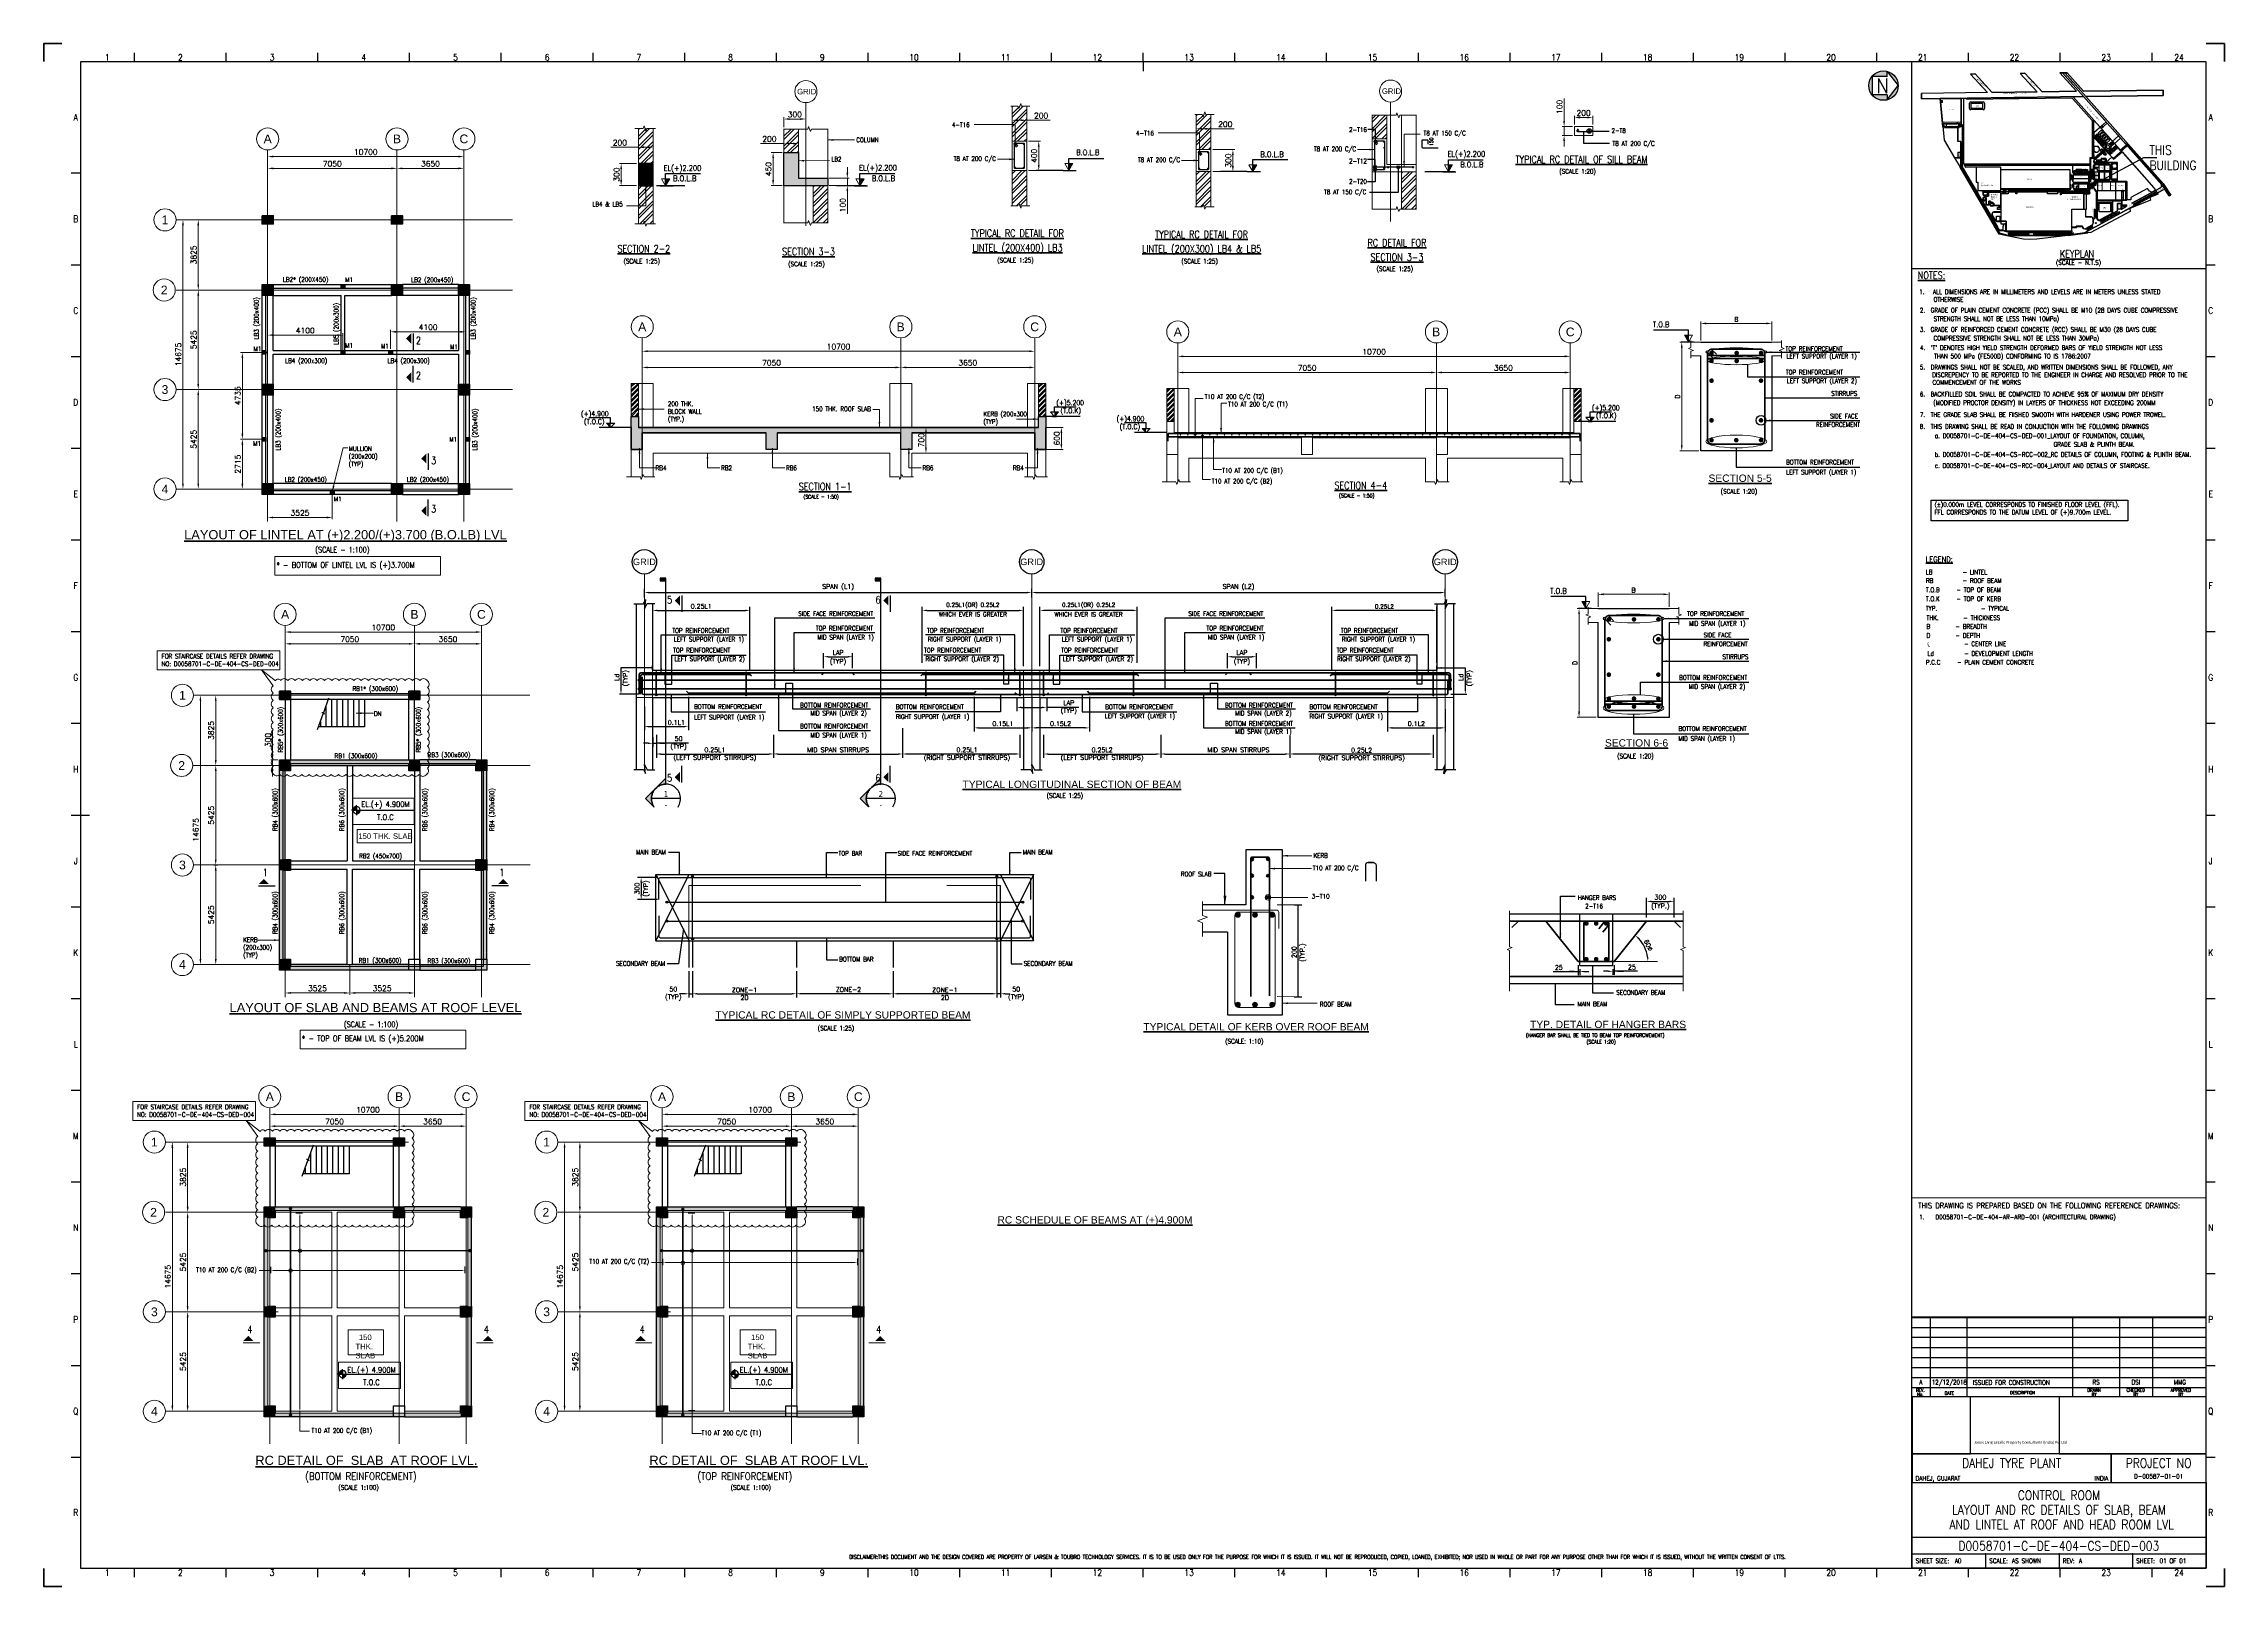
# Paper-space layout 'SLAB & BEAM' of a CAD drawing. Header units: millimetres. Extents: x 14 to 1203, y 11 to 852.
# The model-space entities are those that its viewports show. They can reach past a viewport. Long polylines and large blocks are cut down to what shows.
import ezdxf
from ezdxf.enums import TextEntityAlignment as Align
from ezdxf.lldxf.tags import DXFTag

# ---------------------------------------------------------------- set-up
doc = ezdxf.new("R2010")
doc.units = ezdxf.units.MM
doc.header["$LTSCALE"] = 15
for name, pattern in [('CENTER', [2, 1.25, -0.25, 0.25, -0.25]), ('CENTER2', [1.125, 0.75, -0.125, 0.125, -0.125]), ('DOT', [6.35, 0, -6.35]), ('HIDDEN', [0.375, 0.25, -0.125])]:
    doc.linetypes.add(name, pattern=pattern)
for name, color, linetype in [('2C', 1, 'Continuous'), ('3C', 4, 'Continuous'), ('A-Col-slab-Hatch', 9, 'Continuous'), ('A-HATCH', 8, 'Continuous'), ('A-Text', 33, 'Continuous'), ('A-Wall', 2, 'Continuous'), ('A_Dim_1', 1, 'Continuous'), ('HSD_piping', 7, 'Continuous'), ('paver', 37, 'Continuous'), ('S-ANNO-HATS', 252, 'Continuous'), ('S-ANNO-SYMB', 3, 'Continuous'), ('S-ANNO-TEXT-T250', 3, 'Continuous'), ('S-BEAM', 4, 'Continuous'), ('S-CON1', 8, 'Continuous'), ('S-CON2', 1, 'Continuous'), ('S-CON4', 4, 'Continuous'), ('S-HID3', 3, 'HIDDEN'), ('S-REIN-CON4', 4, 'Continuous'), ('SS-ANNO-DIMS', 1, 'Continuous'), ('STAS-TEXT-GENE-XXXX-N', 3, 'Continuous'), ('STSY', 2, 'Continuous'), ('WALL', 9, 'Continuous')]:
    doc.layers.add(name, color=color, linetype=linetype)
for name, color, linetype, lineweight in [('4C', 2, 'Continuous', 0), ('A-RM-TEXT', 4, 'Continuous', 0), ('BART1', 4, 'Continuous', 25), ('BORDER', 7, 'Continuous', 30), ('BORDERTX', 7, 'Continuous', 20), ('KEY PLAN_dwg', 252, 'Continuous', 18), ('REBARS', 4, 'Continuous', 50), ('S-ANNO-DIMS', 8, 'Continuous', 9), ('S-ANNO-LEAD', 1, 'Continuous', 20), ('S-Anno-Text', 3, 'Continuous', 30), ('S-ANNO-TEXT-T300', 3, 'Continuous', 30), ('S-ANNO-TEXT-T400', 4, 'Continuous', 40), ('S-BEAM-CON4', 4, 'Continuous', 40), ('S-COLS-CON2', 1, 'Continuous', 20), ('S-COLS-CON4', 4, 'Continuous', 40), ('S-COLS-PATT-OVER', 252, 'Continuous', 5), ('S-GRID', 8, 'CENTER', 9), ('S-GRID-DIMS', 9, 'Continuous', 18), ('S-GRID-DIMS-400', 1, 'Continuous', 9), ('S-GRID-LINE', 1, 'CENTER2', 18), ('S-HID2', 8, 'HIDDEN', 20), ('S-PLAN-CON2', 1, 'Continuous', 20), ('S-REIN', 6, 'Continuous', 60), ('S-REIN-BOTT', 4, 'Continuous', 50), ('S-REIN-TOPS', 4, 'HIDDEN', 50), ('S-SEC-CON2', 1, 'Continuous', 20), ('S-SECT-CON1', 8, 'Continuous', 9), ('S-SECT-CON2', 1, 'Continuous', 20), ('S-SECT-CON4', 4, 'Continuous', 40), ('S-SLAB-CON4', 4, 'Continuous', 40), ('S-SLAB-HID1', 8, 'HIDDEN', 9), ('S_DIM', 1, 'Continuous', 20), ('S_EXISTING', 11, 'PHANTOM', 5), ('S_GRID CIRCLE', 1, 'Continuous', 20), ('S_GRID TEXT', 3, 'Continuous', 30), ('S_OUTER THIN LINES', 5, 'Continuous', 13), ('S_SOLID HATCH', 253, 'Continuous', 15), ('S_TEXT', 3, 'Continuous', 30), ('S_TITLE TEXT', 4, 'Continuous', 40)]:
    doc.layers.add(name, color=color, linetype=linetype, lineweight=lineweight)
doc.layers.get('Defpoints').off()
doc.styles.add('A', font='simplex.shx', dxfattribs={"width": 0.9})
doc.styles.add('ARIAL', font='arial.ttf')
doc.styles.add('Arial_1', font='arial.ttf', dxfattribs={"height": 4.342577})
doc.styles.add('Arial_10', font='arial.ttf', dxfattribs={"height": 7.237628})
doc.styles.add('Arial_11', font='arial.ttf', dxfattribs={"height": 9.047035})
doc.styles.add('Arial_12', font='arial.ttf', dxfattribs={"height": 10.856442})
doc.styles.add('Arial_2', font='arial.ttf', dxfattribs={"width": 0.8, "height": 1.302773})
doc.styles.add('Arial_3', font='arial.ttf', dxfattribs={"height": 0.021713})
doc.styles.add('Arial_4', font='arial.ttf', dxfattribs={"height": 2.605546})
doc.styles.add('Arial_5', font='arial.ttf', dxfattribs={"height": 2.895051})
doc.styles.add('Arial_6', font='arial.ttf', dxfattribs={"height": 4.168874})
doc.styles.add('Arial_7', font='arial.ttf', dxfattribs={"width": 0.9, "height": 1.15802})
doc.styles.add('Arial_8', font='arial.ttf', dxfattribs={"height": 1.085644})
doc.styles.add('Arial_9', font='arial.ttf', dxfattribs={"width": 0.65, "height": 1.15802})
doc.styles.add('LTTS', font='simplex8.shx', dxfattribs={"width": 0.85})
doc.styles.add('PG-TEXT-04', font='simplex.shx', dxfattribs={"height": 6})
doc.styles.add('Romans', font='romans.shx')
doc.styles.add('ROMANS-TITLE', font='ROMANS.shx', dxfattribs={"width": 0.8})
doc.styles.add('SC100-ST-300', font='sanss___.ttf', dxfattribs={"height": 275})
doc.styles.add('SC500-ST-300', font='sanss___.ttf', dxfattribs={"height": 1500})
doc.styles.add('ST1', font='romans.shx', dxfattribs={"width": 0.8})
doc.styles.add('T250-SCALE1', font='romans.shx', dxfattribs={"width": 0.8})
doc.styles.add('Tahoma', font='tahoma.ttf')
tags = doc.linetypes.add('PHANTOM', pattern=[2.5, 1.25, -0.25, 0.25, -0.25, 0.25, -0.25]).pattern_tags.tags
tags[14:15] = [DXFTag(74, 4), DXFTag(75, 0), DXFTag(340, '0'), DXFTag(46, 1.0), DXFTag(50, 0.0), DXFTag(44, 0.0), DXFTag(45, 0.0)]
tags[12:13] = [DXFTag(74, 4), DXFTag(75, 0), DXFTag(340, '0'), DXFTag(46, 1.0), DXFTag(50, 0.0), DXFTag(44, 0.0), DXFTag(45, 0.0)]
tags[10:11] = [DXFTag(74, 4), DXFTag(75, 0), DXFTag(340, '0'), DXFTag(46, 1.0), DXFTag(50, 0.0), DXFTag(44, 0.0), DXFTag(45, 0.0)]
tags[8:9] = [DXFTag(74, 4), DXFTag(75, 0), DXFTag(340, '0'), DXFTag(46, 1.0), DXFTag(50, 0.0), DXFTag(44, 0.0), DXFTag(45, 0.0)]
tags[6:7] = [DXFTag(74, 4), DXFTag(75, 0), DXFTag(340, '0'), DXFTag(46, 1.0), DXFTag(50, 0.0), DXFTag(44, 0.0), DXFTag(45, 0.0)]
tags[4:5] = [DXFTag(74, 4), DXFTag(75, 0), DXFTag(340, '0'), DXFTag(46, 1.0), DXFTag(50, 0.0), DXFTag(44, 0.0), DXFTag(45, 0.0)]
doc.dimstyles.new('Addhar_75', dxfattribs={"dimscale": 75, "dimtxt": 2.5, "dimasz": 3, "dimexe": 3, "dimexo": 3, "dimgap": 1, "dimtad": 1, "dimdec": 0, "dimzin": 1, "dimdsep": 46, "dimtxsty": 'Romans', "dimcen": -3, "dimdle": 1, "dimclrd": 8, "dimclre": 8, "dimclrt": 3, "dimadec": 0, "dimazin": 0, "dimtfac": 1, "dimtdec": 0, "dimtofl": 0, "dimtmove": 0, "dimatfit": 3, "dimfxl": 1, "dimtvp": 2, "dimtolj": 1, "dimtzin": 0, "dimarcsym": 0})
doc.dimstyles.new('LEADER-SCALE1', dxfattribs={"dimtxt": 3, "dimasz": 2, "dimexe": 1, "dimexo": 1, "dimgap": 1, "dimtad": 1, "dimdec": 0, "dimzin": 1, "dimdsep": 46, "dimtxsty": 'T250-SCALE1', "dimcen": -3, "dimdle": 1, "dimclrt": 3, "dimadec": 0, "dimazin": 0, "dimtfac": 1, "dimtdec": 0, "dimtofl": 0, "dimtmove": 0, "dimatfit": 3, "dimfxl": 1, "dimtvp": 2, "dimtolj": 1, "dimtzin": 0, "dimarcsym": 0})
doc.dimstyles.new('MRF_100', dxfattribs={"dimscale": 100, "dimtxt": 3, "dimasz": 3, "dimexe": 1, "dimexo": 1, "dimgap": 1, "dimtad": 1, "dimdec": 0, "dimzin": 1, "dimdsep": 46, "dimtxsty": 'Romans', "dimcen": -3, "dimdle": 1, "dimclrd": 256, "dimclre": 256, "dimclrt": 3, "dimadec": 0, "dimazin": 0, "dimtfac": 1, "dimtdec": 0, "dimtofl": 0, "dimtmove": 0, "dimatfit": 3, "dimfxl": 1, "dimtvp": 2, "dimtolj": 1, "dimtzin": 0, "dimlwd": -1, "dimlwe": -1, "dimarcsym": 0})
doc.dimstyles.new('MRF_150', dxfattribs={"dimscale": 150, "dimtxt": 3, "dimasz": 3, "dimexe": 1, "dimexo": 1, "dimgap": 1, "dimtad": 1, "dimdec": 0, "dimzin": 1, "dimdsep": 46, "dimtxsty": 'Romans', "dimcen": -3, "dimdle": 1, "dimclrd": 256, "dimclre": 256, "dimclrt": 3, "dimadec": 0, "dimazin": 0, "dimtfac": 1, "dimtdec": 0, "dimtofl": 0, "dimtmove": 0, "dimatfit": 3, "dimfxl": 1, "dimtvp": 2, "dimtolj": 1, "dimtzin": 0, "dimlwd": -1, "dimlwe": -1, "dimarcsym": 0})
doc.dimstyles.new('MRF_50', dxfattribs={"dimscale": 50, "dimtxt": 3, "dimasz": 3, "dimexe": 1, "dimexo": 1, "dimgap": 1, "dimtad": 1, "dimdec": 0, "dimzin": 1, "dimdsep": 46, "dimtxsty": 'Romans', "dimcen": -3, "dimdle": 1, "dimclrd": 256, "dimclre": 256, "dimclrt": 3, "dimadec": 0, "dimazin": 0, "dimtfac": 1, "dimtdec": 0, "dimtmove": 0, "dimatfit": 3, "dimfxl": 1, "dimtvp": 2, "dimtolj": 1, "dimtzin": 0, "dimlwd": -1, "dimlwe": -1, "dimarcsym": 0})
doc.dimstyles.new('S-DIMS-100', dxfattribs={"dimscale": 100, "dimtxt": 2.5, "dimasz": 2, "dimexe": 1.5, "dimexo": 1.5, "dimgap": 1, "dimtad": 1, "dimdec": 0, "dimzin": 1, "dimdsep": 46, "dimtxsty": 'Romans', "dimblk": 'OBLIQUE', "dimcen": 2, "dimdle": 1, "dimclrd": 1, "dimclre": 1, "dimclrt": 3, "dimadec": 0, "dimazin": 0, "dimtfac": 1, "dimtdec": 0, "dimtix": 1, "dimtmove": 2, "dimatfit": 3, "dimfxl": 1, "dimtvp": 2, "dimtolj": 1, "dimtzin": 0, "dimarcsym": 0})
doc.dimstyles.new('S-RENF-20', dxfattribs={"dimscale": 20, "dimtxt": 2.5, "dimasz": 2, "dimexe": 1.5, "dimexo": 1.5, "dimgap": 1, "dimtad": 1, "dimdec": 0, "dimzin": 1, "dimdsep": 46, "dimtxsty": 'Romans', "dimcen": 2, "dimdle": 1, "dimclrd": 256, "dimclre": 256, "dimclrt": 3, "dimadec": 0, "dimazin": 0, "dimtfac": 1, "dimtdec": 0, "dimtix": 1, "dimtmove": 2, "dimatfit": 3, "dimldrblk": 'DOTBLANK', "dimfxl": 1, "dimtvp": 2, "dimtolj": 1, "dimtzin": 0, "dimarcsym": 0})
doc.dimstyles.new('SC500-T300', dxfattribs={"dimscale": 500, "dimtxt": 1500, "dimasz": 1, "dimexe": 1, "dimexo": 0.0625, "dimgap": 0.5, "dimtad": 1, "dimdec": 0, "dimzin": 0, "dimdsep": 46, "dimtxsty": 'SC500-ST-300', "dimblk": 'ARCHTICK', "dimcen": 0.09, "dimdle": 0.5, "dimclrt": 84, "dimadec": 0, "dimazin": 0, "dimtfac": 1, "dimtdec": 0, "dimtmove": 2, "dimatfit": 0, "dimldrblk": 'ARCHTICK', "dimfxl": 1, "dimtolj": 1, "dimtzin": 0, "dimarcsym": 0})
pattern_1 = [(45, (-160287.45, -47464.92), (-67.35192, 67.35192), []), (45, (-160242.54, -47464.92), (-67.35192, 67.35192), [])]
pattern_2 = [(45, (-161765.26, -43794.95), (-67.35192, 67.35192), []), (45, (-161720.36, -43794.95), (-67.35192, 67.35192), [])]

# ---------------------------------------------------------------- blocks, each defined once
blk = doc.blocks.new('Title')
for p in [(200.8, 7.7), (240.8, 7.7), (280.9, 7.7)]:
    blk.add_point(p)
at = {"layer": 'BORDER'}
for p, q in [((160.7, 0), (160.7, 46.7)), ((160.7, 16.8), (321, 16.8)), ((160.7, 7.7), (321, 7.7)), ((200.8, 7.7), (200.8, 0)), ((240.8, 7.7), (240.8, 0)), ((280.9, 7.7), (280.9, 0))]:
    blk.add_line(p, q, dxfattribs=at)
for points in [[(192.5, 77.7), (192.5, 93.3), (160.7, 93.3), (160.7, 77.7), (160.7, 62.2), (192.5, 62.2)], [(321, 77.7), (321, 93.3), (240.8, 93.3), (240.8, 77.7), (240.8, 62.2), (321, 62.2)], [(160.7, 46.7), (269.2, 46.7), (269.2, 62.2), (160.7, 62.2)], [(321, 62.2), (269.2, 62.2), (269.2, 46.7), (321, 46.7)]]:
    blk.add_lwpolyline(points, close=True, dxfattribs=at)
blk.add_lwpolyline([(160.7, 46.7), (321, 46.7), (321, 0), (160.7, 0)], dxfattribs=at)
at = {"layer": 'BORDERTX', "style": 'LTTS', "width": 0.75}
blk.add_text('A0', height=2.5, dxfattribs=at).set_placement((184, 3.9), align=Align.MIDDLE_LEFT)
at = {"layer": 'BORDERTX', "style": 'LTTS'}
for s, width, gutter_width, heights, insert, char_height, attachment_point in [('\\pxql;{\\fCalibri|b0|i0|c0|p34;\\C167;\\c8210719;Jones Lang LaSalle Property Consultants (India) Pvt Ltd}', 46.332, 55.4, [22.1], (194.6, 68.3), 1.5, 4), ('PROJECT NO', 45.009, 0.938, [0], (295.1, 57.2), 5, 5), ('SHEET SIZE:', 20.085, 30.6, [0.171], (162.7, 3.9), 2.5, 4), ('SCALE:', 0.25, 17.5, [0], (202.8, 3.9), 2.5, 4), ('REV:', 0.25, 17.5, [0], (242.8, 3.9), 2.5, 4), ('SHEET:', 0.25, 17.5, [0], (282.9, 3.9), 2.5, 4)]:
    blk.add_mtext_dynamic_manual_height_columns(s, width=width, gutter_width=gutter_width, heights=heights, dxfattribs=dict(at, insert=insert, char_height=char_height, attachment_point=attachment_point))
at = {"layer": 'BORDERTX', "insert": (-418.9, 5.7), "char_height": 2.2, "width": 950.041, "attachment_point": 4, "style": 'LTTS'}
blk.add_mtext('DISCLAIMER:THIS DOCUMENT AND THE DESIGN COVERED ARE PROPERTY OF LARSEN & TOUBRO TECHNOLOGY SERVICES. IT IS TO BE USED ONLY FOR THE PURPOSE FOR WHICH IT IS ISSUED. IT WILL NOT BE REPRODUCED, COPIED, LOANED, EXHIBITED; NOR USED IN WHOLE OR PART FOR ANY PURPOSE OTHER THAN FOR WHICH IT IS ISSUED, WITHOUT THE WRITTEN CONSENT OF LTTS.', dxfattribs=at)
at = {"layer": 'BORDERTX', "style": 'LTTS', "width": 0.85}
for tag, height, p in [('PROJECT_NAME', 5, (215, 57.2)), ('PROJECT_NO', 2.5, (295.1, 50)), ('DRAWING_TYPE', 5, (240.8, 39.7)), ('DRAWING_DESCRIPTION_LINE-1', 5, (240.8, 31.7)), ('DRAWING_DESCRIPTION_LINE-2', 5, (240.8, 23.7))]:
    blk.add_attdef(tag, text='', height=height, dxfattribs=at).set_placement(p, align=Align.MIDDLE_CENTER)
for tag, p in [('PLANT_PROJ_LOCATION', (162.6, 48.9)), ('SCALE', (215.2, 3.9)), ('REVISION_NUMBER', (251.6, 3.9)), ('SHEET_NUMBER', (295.6, 3.9))]:
    blk.add_attdef(tag, text='', height=2.5, dxfattribs=at).set_placement(p, align=Align.MIDDLE_LEFT)
blk.add_attdef('COUNTRY', text='', height=2.5, dxfattribs=at).set_placement((267.6, 48.9), align=Align.MIDDLE_RIGHT)
blk.add_attdef('DRAWING_NUMBER', text='', height=5, dxfattribs=at).set_placement((240.7, 9.6), align=Align.CENTER)
blk = doc.blocks.new('Revision 1')
at = {"layer": 'BORDER'}
for p, q in [((13.2, 3.5), (13.2, 46.7)), ((13.2, 46.7), (173.5, 46.7)), ((173.5, 41.2), (13.2, 41.2)), ((173.5, 35.8), (13.2, 35.8)), ((23.2, 46.7), (23.2, 3.5)), ((43.2, 46.7), (43.2, 3.5)), ((100.8, 46.7), (100.8, 3.5)), ((126.3, 46.7), (126.3, 3.5)), ((144.4, 46.7), (144.4, 3.5)), ((173.5, 46.7), (173.5, 3.5)), ((173.5, 30.3), (13.2, 30.3)), ((173.5, 24.8), (13.2, 24.8)), ((173.5, 19.4), (13.2, 19.4)), ((173.5, 13.9), (13.2, 13.9)), ((173.5, 8.5), (13.2, 8.5)), ((173.5, 3.5), (13.2, 3.5))]:
    blk.add_line(p, q, dxfattribs=at)
at = {"layer": 'BORDERTX', "style": 'LTTS', "width": 0.85}
for s, p in [('REV.', (17.8, 7.2)), ('No.', (17.8, 4.9)), ('DATE', (33.6, 5.6)), ('DESCRIPTION', (73.5, 5.8)), ('DRAWN', (112.5, 7.2)), ('BY', (112.5, 4.9)), ('CHECKED', (135.2, 7.2)), ('BY', (135.2, 4.9)), ('APPROVED', (159.8, 7.2)), ('BY', (159.8, 4.9))]:
    blk.add_text(s, height=1.8, dxfattribs=at).set_placement(p, align=Align.MIDDLE_CENTER)
at = {"layer": 'BORDERTX', "style": 'LTTS'}
for tag, width, p in [('REV_7', 0.85, (18.1, 44.2)), ('REV_6', 0.85, (18.1, 38.7)), ('REV_DATE_7', 0.75, (33.6, 44.2)), ('REV_DATE_6', 0.75, (33.6, 38.7)), ('DESCRIPTION', 0.85, (54.6, 44.2)), ('DESCRIPTION', 0.85, (54.6, 38.7)), ('DRAWN_BY_7', 0.85, (113.6, 44.2)), ('DRAWN_BY_6', 0.85, (113.6, 38.7)), ('CHK_BY_7', 0.85, (135.2, 44.2)), ('CHK_BY_6', 0.85, (135.2, 38.7)), ('APPROVED_BY_7', 0.85, (159.3, 44.2)), ('APPROVED_BY_6', 0.85, (159.3, 38.7)), ('REV_5', 0.85, (18.1, 33.3)), ('REV_4', 0.85, (18.1, 27.8)), ('REV_DATE_5', 0.75, (33.6, 33.3)), ('REV_DATE_4', 0.75, (33.6, 27.8)), ('DESCRIPTION', 0.85, (54.6, 33.3)), ('DESCRIPTION', 0.85, (54.6, 27.8)), ('DRAWN_BY_5', 0.85, (113.6, 33.3)), ('DRAWN_BY_4', 0.85, (113.6, 27.8)), ('CHK_BY_5', 0.85, (135.2, 33.3)), ('CHK_BY_4', 0.85, (135.2, 27.8)), ('APPROVED_BY_5', 0.85, (159.3, 33.3)), ('APPROVED_BY_4', 0.85, (159.3, 27.8)), ('REV_3', 0.85, (18.1, 22.4)), ('REV_2', 0.85, (18.1, 16.9)), ('REV_1', 0.85, (18.1, 11.4)), ('REV_DATE_3', 0.75, (33.6, 22.4)), ('REV_DATE_2', 0.75, (33.6, 16.9)), ('REV_DATE_1', 0.75, (33.6, 11.4)), ('DESCRIPTION', 0.85, (54.6, 22.4)), ('DESCRIPTION', 0.85, (54.6, 16.9)), ('DESCRIPTION', 0.85, (54.6, 11.4)), ('DRAWN_BY_3', 0.85, (113.6, 22.4)), ('DRAWN_BY_2', 0.85, (113.6, 16.9)), ('DRAWN_BY_1', 0.85, (113.6, 11.4)), ('CHK_BY_3', 0.85, (135.2, 22.4)), ('CHK_BY_2', 0.85, (135.2, 16.9)), ('CHK_BY_1', 0.85, (135.2, 11.4)), ('APPROVED_BY_3', 0.85, (159.3, 22.4)), ('APPROVED_BY_2', 0.85, (159.3, 16.9)), ('APPROVED_BY_1', 0.85, (159.3, 11.4))]:
    blk.add_attdef(tag, text='', height=2.5, dxfattribs=dict(at, width=width)).set_placement(p, align=Align.MIDDLE_CENTER)
blk = doc.blocks.new('_ArchTick')
at = {"color": 0, "linetype": 'ByBlock', "const_width": 0.15}
blk.add_lwpolyline([(-0.5, -0.5), (0.5, 0.5)], dxfattribs=at)
blk = doc.blocks.new('N-ARROW')
h = blk.add_hatch(color=256)
h.dxf.hatch_style = 1
h.paths.add_polyline_path([(10.7, -0.3, 0.341999), (16.7, 7.5)])
h.paths.add_polyline_path([(16.7, 7.5, 0.341999), (10.7, 15.2)])
h.paths.add_polyline_path([(10.7, 12.5), (10.7, 15.2, 0.063254), (8.7, 15.5, 1), (8.7, -0.5, 0.063254), (10.7, -0.3), (10.7, 2.5), (2.7, 2.5), (2.7, 12.5)])
for p, q in [((2.7, 2.5), (2.7, 12.5)), ((10.7, 12.5), (2.7, 12.5)), ((10.7, 12.5), (10.7, 15.2)), ((10.7, 15.2), (16.7, 7.5)), ((10.7, 2.5), (2.7, 2.5)), ((10.7, -0.3), (16.7, 7.5)), ((10.7, 2.5), (10.7, -0.3))]:
    blk.add_line(p, q)
blk.add_circle((8.7, 7.5), 8)
at = {"lineweight": 30, "style": 'A', "width": 0.9}
blk.add_text('N', height=8, dxfattribs=at).set_placement((8.1, 7.4), align=Align.MIDDLE_CENTER)
blk = doc.blocks.new('*U316')
at = {"layer": 'BORDER'}
blk.add_line((0, -3.125), (0, 1.875), dxfattribs=at)
blk = doc.blocks.new('*U317')
at = {"layer": 'BORDER', "color": 0, "linetype": 'ByBlock', "lineweight": -2, "transparency": 16777216}
for p in [(0, 0), (50, 0), (100, 0), (150, 0), (200, 0), (250, 0), (300, 0), (350, 0), (400, 0), (450, 0), (500, 0), (550, 0), (600, 0), (650, 0), (700, 0), (750, 0), (800, 0), (850, 0), (900, 0), (950, 0), (1000, 0), (1050, 0), (1100, 0)]:
    blk.add_blockref('*U316', p, dxfattribs=at)
blk = doc.blocks.new('*U318')
at = {"layer": 'BORDER'}
blk.add_line((0, -3.125), (0, 1.875), dxfattribs=at)
blk = doc.blocks.new('*U315')
at = {"layer": 'BORDER', "color": 0, "linetype": 'ByBlock', "lineweight": -2, "transparency": 16777216}
for p in [(0, 0), (50, 0), (100, 0), (150, 0), (200, 0), (250, 0), (300, 0), (350, 0), (400, 0), (450, 0), (500, 0), (550, 0), (600, 0), (650, 0), (700, 0), (750, 0), (800, 0), (850, 0), (900, 0), (950, 0), (1000, 0), (1050, 0), (1100, 0)]:
    blk.add_blockref('*U318', p, dxfattribs=at)
blk = doc.blocks.new('GRIDS')
at = {"layer": 'BORDER'}
for p, q in [((628.1, 927.4), (628.1, 922.4)), ((1047.2, 106.4), (1047.2, 927.4)), ((43.6, 866.9), (48.6, 866.9)), ((1207.6, 866.9), (1212.6, 866.9)), ((43.6, 816.9), (48.6, 816.9)), ((1207.6, 816.9), (1212.6, 816.9)), ((43.6, 766.9), (48.6, 766.9)), ((1207.6, 766.9), (1212.6, 766.9)), ((43.6, 716.9), (48.6, 716.9)), ((1207.6, 716.9), (1212.6, 716.9)), ((43.6, 666.9), (48.6, 666.9)), ((1207.6, 666.9), (1212.6, 666.9)), ((43.6, 616.9), (48.6, 616.9)), ((1207.6, 616.9), (1212.6, 616.9)), ((43.6, 566.9), (48.6, 566.9)), ((1207.6, 566.9), (1212.6, 566.9)), ((43.6, 516.9), (53.6, 516.9)), ((1207.6, 516.9), (1212.6, 516.9)), ((43.6, 466.9), (48.6, 466.9)), ((1207.6, 466.9), (1212.6, 466.9)), ((43.6, 416.9), (48.6, 416.9)), ((1207.6, 416.9), (1212.6, 416.9)), ((43.6, 366.9), (48.6, 366.9)), ((1207.6, 366.9), (1212.6, 366.9)), ((43.6, 316.9), (48.6, 316.9)), ((1207.6, 316.9), (1212.6, 316.9)), ((43.6, 266.9), (48.6, 266.9)), ((1207.6, 266.9), (1212.6, 266.9)), ((43.6, 216.9), (48.6, 216.9)), ((1207.6, 216.9), (1212.6, 216.9)), ((43.6, 166.9), (48.6, 166.9)), ((1207.6, 166.9), (1212.6, 166.9))]:
    blk.add_line(p, q, dxfattribs=at)
at = {"layer": 'BORDER', "linetype": 'Continuous', "lineweight": 50, "flags": 128}
for points in [[(38.4, 937.4), (28.6, 937.4), (28.6, 927.6)], [(1217.6, 927.6), (1217.6, 937.4), (1207.7, 937.4)], [(28.6, 106.2), (28.6, 96.4), (38.4, 96.4)], [(1207.7, 96.4), (1217.6, 96.4), (1217.6, 106.2)]]:
    blk.add_lwpolyline(points, dxfattribs=at)
at = {"layer": 'BORDER', "flags": 128}
blk.add_lwpolyline([(48.6, 106.4), (1207.6, 106.4), (1207.6, 927.4), (48.6, 927.4)], close=True, dxfattribs=at)
at = {"layer": 'BORDER'}
for name, p in [('*U317', (78.1, 930.5)), ('*U315', (78.1, 104.5))]:
    blk.add_blockref(name, p, dxfattribs=at)
at = {"layer": 'BORDERTX', "color": 1, "style": 'LTTS', "width": 0.85}
for s, p in [('1', (63.3, 929.9)), ('2', (103.1, 929.9)), ('3', (153.1, 929.9)), ('4', (203.1, 929.9)), ('5', (253.1, 929.9)), ('6', (303.1, 929.9)), ('7', (353.1, 929.9)), ('8', (403.1, 929.9)), ('9', (453.1, 929.9)), ('10', (503.1, 929.9)), ('11', (553.1, 929.9)), ('12', (603.1, 929.9)), ('13', (653.1, 929.9)), ('14', (703.1, 929.9)), ('15', (753.1, 929.9)), ('16', (803.1, 929.9)), ('17', (853.1, 929.9)), ('18', (903.1, 929.9)), ('19', (953.1, 929.9)), ('20', (1003.1, 929.9)), ('21', (1053.1, 929.9)), ('22', (1103.1, 929.9)), ('23', (1153.1, 929.9)), ('24', (1192.8, 929.9)), ('A', (46.1, 897.2)), ('A', (1210.1, 897.2)), ('B', (46.1, 841.9)), ('B', (1210.1, 841.9)), ('C', (46.1, 791.9)), ('C', (1210.1, 791.9)), ('D', (46.1, 741.9)), ('D', (1210.1, 741.9)), ('E', (46.1, 691.9)), ('E', (1210.1, 691.9)), ('F', (46.1, 641.9)), ('F', (1210.1, 641.9)), ('G', (46.1, 591.9)), ('G', (1210.1, 591.9)), ('H', (46.1, 541.9)), ('H', (1210.1, 541.9)), ('J', (46.1, 491.9)), ('J', (1210.1, 491.9)), ('K', (46.1, 441.9)), ('K', (1210.1, 441.9)), ('L', (46.1, 391.9)), ('L', (1210.1, 391.9)), ('M', (46.1, 341.9)), ('M', (1210.1, 341.9)), ('N', (46.1, 291.9)), ('N', (1210.1, 291.9)), ('P', (46.1, 241.9)), ('P', (1210.1, 241.9)), ('Q', (46.1, 191.9)), ('Q', (1210.1, 191.9)), ('R', (46.1, 136.7)), ('R', (1210.1, 136.7)), ('1', (63.3, 103.9)), ('2', (103.1, 103.9)), ('3', (153.1, 103.9)), ('4', (203.1, 103.9)), ('5', (253.1, 103.9)), ('6', (303.1, 103.9)), ('7', (353.1, 103.9)), ('8', (403.1, 103.9)), ('9', (453.1, 103.9)), ('10', (503.1, 103.9)), ('11', (553.1, 103.9)), ('12', (603.1, 103.9)), ('13', (653.1, 103.9)), ('14', (703.1, 103.9)), ('15', (753.1, 103.9)), ('16', (803.1, 103.9)), ('17', (853.1, 103.9)), ('18', (903.1, 103.9)), ('19', (953.1, 103.9)), ('20', (1003.1, 103.9)), ('21', (1053.1, 103.9)), ('22', (1103.1, 103.9)), ('23', (1153.1, 103.9)), ('24', (1192.8, 103.9))]:
    blk.add_text(s, height=3.5, dxfattribs=at).set_placement(p, align=Align.MIDDLE_CENTER)
blk = doc.blocks.new('KEY PLAN_dwg_sfddsfesfe-517544-KEY PLAN')
at = {"layer": 'paver'}
blk.add_hatch(color=9, dxfattribs=at).paths.add_polyline_path([(3773, 2342), (3773, 2347), (3772, 2347), (3772, 2342)], flags=0)
at = {"layer": 'A-HATCH', "flags": 128}
blk.add_lwpolyline([(3772, 2347), (3772, 2342), (3773, 2342), (3773, 2347)], close=True, dxfattribs=at)
blk = doc.blocks.new('KEY PLAN_dwg_swqdswqe-517545-KEY PLAN')
at = {"layer": 'A-HATCH', "color": 252, "flags": 128}
blk.add_lwpolyline([(3758, 2280), (3762, 2280), (3762, 2281), (3758, 2281)], close=True, dxfattribs=at)
at = {"layer": 'A-HATCH', "color": 252}
for radius in [0.217, 0.21]:
    blk.add_circle((3758, 2281), radius, dxfattribs=at)
blk = doc.blocks.new('KEY PLAN_dwg_sfddsfesfe-V20-KEY PLAN')
at = {"layer": 'paver'}
blk.add_hatch(color=9, dxfattribs=at).paths.add_polyline_path([(3766, 2342), (3767, 2342), (3767, 2347), (3766, 2347)], flags=0)
at = {"layer": 'A-HATCH'}
for p, q in [((3766, 2347), (3766, 2342)), ((3766, 2342), (3767, 2342))]:
    blk.add_line(p, q, dxfattribs=at)
at = {"layer": 'A-HATCH', "flags": 128}
blk.add_lwpolyline([(3767, 2342), (3767, 2347), (3766, 2347)], dxfattribs=at)
blk = doc.blocks.new('KEY PLAN_dwg_swqdswqe-517546-KEY PLAN')
at = {"layer": 'A-HATCH', "color": 252, "flags": 128}
blk.add_lwpolyline([(3838, 2384), (3840, 2381), (3840, 2381), (3838, 2384)], close=True, dxfattribs=at)
at = {"layer": 'A-HATCH', "color": 252}
for radius in [0.217, 0.21]:
    blk.add_circle((3838, 2384), radius, dxfattribs=at)
blk = doc.blocks.new('KEY PLAN_dwg_sfddsfesfe-517547-KEY PLAN')
at = {"layer": 'paver'}
blk.add_hatch(color=9, dxfattribs=at).paths.add_polyline_path([(3747, 2084), (3747, 2085), (3743, 2085), (3743, 2084)], flags=0)
at = {"layer": 'A-HATCH', "flags": 128}
blk.add_lwpolyline([(3747, 2085), (3743, 2085), (3743, 2084), (3747, 2084)], close=True, dxfattribs=at)
blk = doc.blocks.new('KEY PLAN_dwg_sdwf-517548-KEY PLAN')
for p in [(0, 0), (0, -1), (0, -3), (0, -4), (0, -6), (0, -7), (0, -8), (0, -10), (0, -11)]:
    blk.add_blockref('KEY PLAN_dwg_sfddsfesfe-517547-KEY PLAN', p)
blk = doc.blocks.new('KEY PLAN_dwg_A$C614A59AB-517549-KEY PLAN')
at = {"layer": 'HSD_piping'}
blk.add_line((3720, 2235), (3720, 2235), dxfattribs=at)
blk.add_line((3720, 2235), (3720, 2235), dxfattribs=at)
blk.add_line((3720, 2235), (3720, 2235), dxfattribs=at)
at = {"layer": 'HSD_piping', "flags": 128}
blk.add_lwpolyline([(3720, 2235), (3720, 2235), (3720, 2235), (3720, 2235), (3720, 2235), (3720, 2235), (3720, 2235), (3720, 2235), (3720, 2235), (3720, 2235), (3720, 2235), (3720, 2235)], close=True, dxfattribs=at)
blk.add_lwpolyline([(3720, 2235), (3720, 2235), (3720, 2235), (3720, 2235), (3720, 2235)], dxfattribs=at)
blk = doc.blocks.new('KEY PLAN_dwg-517542-KEY PLAN')
at = {"color": 55, "lineweight": 18}
for p, q in [((2702, 2760), (2701, 2751)), ((2701, 2760), (2702, 2751)), ((2701, 2750), (2701, 2672)), ((2547, 2638), (2697, 2638)), ((2554, 2624), (2554, 2604)), ((2561, 2604), (2561, 2624)), ((2565, 2628), (2685, 2628)), ((2689, 2604), (2689, 2624)), ((2696, 2624), (2696, 2604)), ((2697, 2639), (2698, 2627)), ((2698, 2639), (2697, 2627)), ((2702, 2672), (2701, 2663)), ((2701, 2672), (2702, 2663)), ((2565, 2600), (2685, 2600)), ((2565, 2593), (2685, 2593))]:
    blk.add_line(p, q, dxfattribs=at)
at = {"color": 55, "lineweight": 18, "flags": 128}
blk.add_lwpolyline([(2532, 2800), (2532, 2815), (2547, 2815), (2547, 2800)], close=True, dxfattribs=at)
at = {"color": 170, "lineweight": 18, "flags": 128}
for points in [[(3820, 2145), (3857, 2145), (3857, 2078), (3820, 2078)], [(3966, 2145), (3925, 2145), (3925, 2078), (3966, 2078)]]:
    blk.add_lwpolyline(points, close=True, dxfattribs=at)
at = {"color": 55, "lineweight": 18}
for centre, major_axis in [((2701, 2760), (0.464, 0.57)), ((2701, 2751), (0.464, 0.57)), ((2697, 2639), (0.465, 0.569)), ((2697, 2627), (0.464, 0.57)), ((2701, 2672), (0.464, 0.57)), ((2701, 2663), (0.467, 0.568))]:
    blk.add_ellipse(centre, major_axis=major_axis, ratio=0.999995, dxfattribs=at)
for centre, major_axis, start_param, end_param in [((2551, 2624), (2.4, 2.94), 5.395826, 6.830539), ((2565, 2624), (2.4, 2.94), 0.683409, 2.254205), ((2685, 2624), (2.4, 2.94), 5.395888, 6.966684), ((2699, 2624), (2.4, 2.94), 1.434209, 2.254196), ((2565, 2604), (6.48, 7.95), 2.254265, 3.825061), ((2565, 2604), (2.16, 2.65), 2.254702, 3.825499), ((2685, 2604), (2.16, 2.65), 3.825399, 5.396195), ((2685, 2604), (6.48, 7.95), 3.825028, 5.395824)]:
    blk.add_ellipse(centre, major_axis=major_axis, ratio=0.999995, start_param=start_param, end_param=end_param, dxfattribs=at)
at = {"layer": 'A-HATCH'}
for p, q in [((3285, 2973), (3364, 2887)), ((2917, 2881), (2838, 2967)), ((3325, 2886), (3246, 2972)), ((2698, 2831), (2621, 2830)), ((2724, 2300), (2724, 2834)), ((3609, 2834), (2746, 2823)), ((2882, 2833), (2746, 2832)), ((3294, 2839), (2929, 2834)), ((3775, 2651), (3614, 2832)), ((3777, 2347), (3777, 2646)), ((3786, 2658), (3786, 2606)), ((3875, 2657), (3877, 2655)), ((3914, 2458), (3991, 2527)), ((2698, 2480), (2675, 2480)), ((3838, 2384), (3791, 2342)), ((3841, 2382), (3793, 2340)), ((3835, 2362), (3859, 2383)), ((3835, 2362), (3859, 2383)), ((3851, 2379), (3848, 2376)), ((3866, 2406), (3865, 2406)), ((4019, 2494), (4018, 2496)), ((2730, 2284), (2730, 2293)), ((3754, 2293), (2731, 2293)), ((2825, 2269), (2739, 2269)), ((3617, 2226), (3617, 2284)), ((3617, 2225), (3617, 2284)), ((3762, 2347), (3758, 2347)), ((3758, 2294), (3758, 2347)), ((3758, 2295), (3758, 2346)), ((3762, 2347), (3762, 2295)), ((3762, 2347), (3763, 2347)), ((3763, 2344), (3762, 2344)), ((3762, 2344), (3762, 2344)), ((3763, 2347), (3764, 2347)), ((3764, 2344), (3763, 2344)), ((3764, 2347), (3764, 2347)), ((3764, 2347), (3765, 2347)), ((3764, 2344), (3764, 2344)), ((3765, 2344), (3764, 2344)), ((3765, 2347), (3766, 2347)), ((3766, 2344), (3765, 2344)), ((3766, 2347), (3767, 2347)), ((3766, 2347), (3766, 2347)), ((3767, 2344), (3766, 2344)), ((3766, 2344), (3766, 2344)), ((3767, 2347), (3768, 2347)), ((3768, 2344), (3767, 2344)), ((3768, 2347), (3769, 2347)), ((3769, 2344), (3768, 2344)), ((3769, 2347), (3770, 2347)), ((3769, 2347), (3769, 2347)), ((3770, 2344), (3769, 2344)), ((3769, 2344), (3769, 2344)), ((3770, 2347), (3771, 2347)), ((3770, 2347), (3770, 2347)), ((3771, 2344), (3770, 2344)), ((3770, 2344), (3770, 2344)), ((3771, 2347), (3772, 2347)), ((3772, 2344), (3771, 2344)), ((3772, 2347), (3773, 2347)), ((3773, 2344), (3772, 2344)), ((3773, 2347), (3773, 2344)), ((3773, 2347), (3773, 2347)), ((3773, 2344), (3773, 2347)), ((3773, 2347), (3774, 2347)), ((3773, 2344), (3773, 2344)), ((3774, 2344), (3773, 2344)), ((3774, 2347), (3775, 2347)), ((3775, 2344), (3774, 2344)), ((3775, 2347), (3776, 2347)), ((3776, 2344), (3775, 2344)), ((3776, 2347), (3777, 2347)), ((3776, 2347), (3776, 2347)), ((3777, 2344), (3776, 2344)), ((3776, 2344), (3776, 2344)), ((3777, 2347), (3778, 2347)), ((3777, 2347), (3777, 2347)), ((3778, 2347), (3777, 2347)), ((3777, 2347), (3777, 2347)), ((3778, 2344), (3777, 2344)), ((3777, 2344), (3777, 2344)), ((3778, 2347), (3779, 2347)), ((3779, 2347), (3778, 2347)), ((3779, 2344), (3778, 2344)), ((3779, 2347), (3780, 2347)), ((3780, 2347), (3779, 2347)), ((3780, 2344), (3779, 2344)), ((3780, 2347), (3781, 2347)), ((3780, 2347), (3780, 2347)), ((3781, 2347), (3780, 2347)), ((3780, 2347), (3780, 2347)), ((3781, 2344), (3780, 2344)), ((3780, 2344), (3780, 2344)), ((3781, 2347), (3782, 2347)), ((3782, 2347), (3781, 2347)), ((3782, 2344), (3781, 2344)), ((3782, 2347), (3782, 2347)), ((3782, 2347), (3783, 2347)), ((3782, 2347), (3782, 2347)), ((3783, 2347), (3782, 2347)), ((3782, 2344), (3782, 2344)), ((3783, 2344), (3782, 2344)), ((3783, 2347), (3784, 2347)), ((3784, 2347), (3783, 2347)), ((3784, 2344), (3783, 2344)), ((3784, 2347), (3784, 2347)), ((3785, 2347), (3784, 2347)), ((3784, 2347), (3784, 2347)), ((3784, 2344), (3784, 2344)), ((3786, 2347), (3785, 2347)), ((3848, 2376), (3789, 2323)), ((2875, 2065), (2875, 2068)), ((2921, 2058), (2921, 2061)), ((3027, 1987), (3027, 2039)), ((3750, 2072), (3086, 2072)), ((3132, 2069), (3132, 2064)), ((3132, 2069), (3132, 2064)), ((3137, 2069), (3137, 2064)), ((3137, 2069), (3137, 2064)), ((3235, 2069), (3235, 2064)), ((3235, 2069), (3235, 2064)), ((3237, 2069), (3237, 2066)), ((3237, 2069), (3237, 2066)), ((3248, 2093), (3248, 2087)), ((3248, 2093), (3248, 2087)), ((3254, 2093), (3254, 2087)), ((3254, 2093), (3254, 2087)), ((3331, 2093), (3331, 2087)), ((3331, 2093), (3331, 2087)), ((3335, 2093), (3335, 2087)), ((3335, 2093), (3335, 2087)), ((3349, 2069), (3349, 2064)), ((3350, 2069), (3350, 2064)), ((3351, 2069), (3351, 2066)), ((3352, 2069), (3352, 2066)), ((3396, 2093), (3396, 2088)), ((3397, 2093), (3397, 2087)), ((3403, 2093), (3403, 2087)), ((3403, 2093), (3403, 2088)), ((3501, 2069), (3501, 2064)), ((3501, 2069), (3501, 2064)), ((3503, 2069), (3503, 2067)), ((3503, 2069), (3503, 2067)), ((3613, 2069), (3613, 2064)), ((3614, 2069), (3614, 2064)), ((3615, 2069), (3615, 2066)), ((3616, 2069), (3616, 2066)), ((3660, 2069), (3660, 2066)), ((3660, 2069), (3660, 2066)), ((3662, 2069), (3662, 2064)), ((3662, 2069), (3662, 2064)), ((3669, 2069), (3669, 2064)), ((3669, 2069), (3669, 2064)), ((3671, 2069), (3671, 2066)), ((3671, 2069), (3671, 2066)), ((3685, 2069), (3685, 2066)), ((3685, 2069), (3685, 2066)), ((3687, 2069), (3687, 2064)), ((3687, 2069), (3687, 2064)), ((4238, 2048), (4238, 2049)), ((3027, 1956), (3027, 1980)), ((3048, 1753), (3048, 1749)), ((3258, 1721), (3201, 1721)), ((3355, 1734), (3291, 1734)), ((3576, 1721), (3622, 1727)), ((3577, 1710), (3739, 1732))]:
    blk.add_line(p, q, dxfattribs=at)
at = {"layer": 'A-HATCH', "color": 252}
for p, q in [((2769, 2751), (2769, 2793)), ((2780, 2804), (2881, 2804)), ((2881, 2741), (2780, 2741)), ((2892, 2793), (2892, 2751)), ((3594, 2214), (3593, 2214)), ((3594, 2160), (3593, 2160)), ((3617, 2225), (3617, 2226)), ((3656, 2243), (3648, 2237)), ((3660, 2249), (3660, 2231)), ((3660, 2231), (3660, 2249)), ((3670, 2240), (3670, 2242)), ((3670, 2238), (3670, 2240)), ((3672, 2244), (3677, 2244)), ((3672, 2236), (3677, 2236)), ((3674, 2247), (3674, 2241)), ((3674, 2239), (3674, 2233)), ((3680, 2244), (3685, 2244)), ((3680, 2236), (3685, 2236)), ((3682, 2247), (3682, 2241)), ((3682, 2239), (3682, 2233)), ((3690, 2250), (3690, 2230)), ((3730, 2220), (3691, 2220)), ((3695, 2241), (3704, 2241)), ((3695, 2228), (3704, 2228)), ((3700, 2245), (3700, 2236)), ((3700, 2232), (3700, 2223)), ((3708, 2241), (3717, 2241)), ((3708, 2228), (3717, 2228)), ((3713, 2245), (3713, 2236)), ((3713, 2232), (3713, 2223)), ((3722, 2219), (3722, 2249)), ((3722, 2249), (3722, 2219)), ((3726, 2231), (3734, 2237)), ((3790, 2137), (3790, 2140)), ((3748, 2072), (3748, 2069))]:
    blk.add_line(p, q, dxfattribs=at)
at = {"layer": 'A-HATCH', "color": 6}
blk.add_line((3841, 2382), (3838, 2384), dxfattribs=at)
at = {"layer": 'A-HATCH', "flags": 128}
for points in [[(4379, 2074), (4406, 2033), (4379, 2074), (4406, 2033), (4421, 2040), (4358, 2136), (3724, 2848), (4357, 2856), (4356, 2900), (3704, 2891), (3569, 3043), (3511, 3043), (3647, 2891), (3364, 2887), (3224, 3039), (3185, 3038), (3325, 2886), (2956, 2881), (2816, 3034), (2777, 3033), (2917, 2881), (2377, 2874), (2377, 2830), (3705, 2849), (3890, 2641), (3840, 2596), (3849, 2587), (3898, 2631), (4345, 2126), (4343, 2128), (4341, 2127), (4343, 2125), (4341, 2127), (4343, 2128), (4344, 2126)], [(2917, 2881), (2777, 3033), (2816, 3034), (2956, 2881)], [(3325, 2886), (3185, 3038), (3224, 3039), (3364, 2887)], [(3570, 2976), (3647, 2891), (3364, 2887), (3647, 2891), (3511, 3043), (3569, 3043), (3704, 2891), (4356, 2900), (4357, 2856), (3724, 2848)], [(3533, 3043), (3814, 2725), (4345, 2125), (4406, 2033)], [(3550, 3043), (4358, 2136), (4421, 2040)], [(4356, 2900), (3704, 2891), (3628, 2977)], [(3618, 2847), (3706, 2848), (2377, 2830), (2377, 2874)], [(2877, 2967), (2956, 2881), (3325, 2886), (2956, 2881)], [(2698, 2835), (2528, 2832), (2548, 2631)], [(2528, 2832), (2562, 2492), (2647, 2346), (2692, 2270), (2699, 2270)], [(2701, 2832), (2701, 2600), (2551, 2599), (2528, 2832), (2701, 2832), (2701, 2636), (2701, 2832), (2701, 2649)], [(4223, 2165), (3618, 2847), (2532, 2832)], [(2681, 2617), (2681, 2614), (2708, 2614), (2708, 2270), (3013, 1749), (3048, 1749), (3048, 1753), (3015, 1753), (2712, 2271), (2712, 2617), (2681, 2617), (2681, 2614)], [(3786, 2548), (3786, 2606), (3786, 2658), (3840, 2597), (3786, 2548), (3786, 2519), (3876, 2417), (3786, 2518), (3786, 2549)], [(3786, 2343), (3786, 2425), (3786, 2485), (3786, 2636), (3786, 2485), (3786, 2343), (3786, 2485), (3786, 2636)], [(3889, 2641), (3840, 2596), (3890, 2640)], [(3898, 2630), (3849, 2587), (3898, 2631)], [(2675, 2480), (2675, 2593), (2675, 2480)], [(3851, 2589), (3864, 2601), (3856, 2611), (3788, 2550), (3788, 2519), (3877, 2418), (3882, 2422)], [(3789, 2551), (3788, 2519), (3878, 2419), (3789, 2519), (3788, 2551)], [(3913, 2458), (3941, 2483), (3851, 2584)], [(3991, 2526), (3914, 2458), (3991, 2526)], [(4008, 2507), (3931, 2439), (4008, 2507)], [(2698, 2276), (2698, 2346), (2647, 2346), (2698, 2346), (2698, 2480), (2698, 2279), (2697, 2346)], [(3786, 2437), (3788, 2438), (3786, 2438)], [(3787, 2404), (3788, 2343), (3788, 2438), (3787, 2343)], [(3789, 2323), (3854, 2381), (3892, 2415), (3854, 2381), (3851, 2379)], [(3847, 2390), (3791, 2341), (3847, 2390)], [(3793, 2340), (3840, 2382), (3886, 2422), (3840, 2381), (3793, 2340)], [(3854, 2398), (3841, 2412), (3851, 2420), (3864, 2405), (3883, 2422)], [(3888, 2378), (3885, 2374), (3885, 2373), (3883, 2372), (3883, 2372), (3879, 2369), (3841, 2412), (3851, 2420), (3888, 2378)], [(3844, 2388), (3883, 2423), (3844, 2389)], [(3875, 2395), (3865, 2406), (3854, 2397), (3864, 2385), (3875, 2395)], [(3874, 2396), (3892, 2377), (3881, 2367), (3863, 2387), (3881, 2367), (3892, 2377), (3874, 2396), (3892, 2412), (3888, 2409), (3907, 2388), (3972, 2447)], [(3863, 2387), (3881, 2368), (3891, 2377), (3874, 2396)], [(3972, 2447), (3974, 2445), (3906, 2385), (3886, 2407)], [(3972, 2447), (3974, 2445), (3906, 2385), (3887, 2407)], [(3931, 2439), (3959, 2463), (3931, 2439), (3959, 2463), (3972, 2447), (3907, 2389), (3889, 2409), (3907, 2389), (3972, 2447)], [(3906, 2385), (3946, 2341), (3906, 2385)], [(3911, 2389), (3926, 2371), (3924, 2370), (3908, 2387)], [(3943, 2481), (3915, 2456), (3943, 2481)], [(3921, 2398), (3937, 2381), (3935, 2379), (3919, 2396)], [(3949, 2474), (3924, 2452), (3949, 2475)], [(3927, 2449), (3952, 2471), (3927, 2449), (3952, 2471), (3949, 2475), (3949, 2474), (3924, 2452)], [(3958, 2465), (3929, 2439), (3958, 2465)], [(3932, 2408), (3948, 2391), (3945, 2389), (3930, 2406)], [(3943, 2418), (3958, 2400), (3956, 2398), (3941, 2416)], [(3954, 2427), (3969, 2410), (3967, 2408), (3952, 2425)], [(4010, 2405), (3959, 2463), (4010, 2406)], [(3965, 2437), (3980, 2420), (3978, 2418), (3963, 2435)], [(4413, 2036), (4335, 2147), (4278, 2213), (4057, 2462)], [(3090, 1705), (3013, 1721), (2692, 2270)], [(2709, 2283), (2709, 2374), (2709, 2283), (2709, 2374)], [(2711, 2283), (2711, 2374), (2711, 2283), (2711, 2374)], [(3758, 2284), (2730, 2284), (2730, 2277)], [(3027, 2078), (3027, 2269), (2825, 2269), (2825, 2146), (2837, 2146), (2837, 2078), (2909, 2078), (2913, 2078), (3027, 2078), (3027, 2269), (2825, 2269), (2825, 2146), (2837, 2146), (2837, 2078), (2909, 2078), (2913, 2078), (3027, 2078)], [(3758, 2346), (3761, 2347), (3758, 2347)], [(3758, 2347), (3758, 2295), (3758, 2150), (3762, 2150), (3762, 2299)], [(3761, 2346), (3761, 2300), (3761, 2347)], [(3762, 2344), (3762, 2347), (3762, 2347)], [(3784, 2347), (3785, 2347), (3785, 2344), (3784, 2344)], [(3789, 2343), (3789, 2347), (3786, 2347), (3786, 2343)], [(3794, 2309), (3813, 2310), (3794, 2310), (3813, 2310), (3813, 2317), (3813, 2318), (3814, 2318), (3814, 2317), (3813, 2317), (3813, 2309)], [(3830, 2308), (3820, 2308), (3863, 2307), (3794, 2307), (3813, 2308), (3820, 2308)], [(3826, 2315), (3820, 2315), (3820, 2317), (3819, 2317), (3819, 2318), (3820, 2318), (3820, 2317), (3820, 2328), (3820, 2317), (3813, 2317), (3813, 2328), (3820, 2328), (3820, 2327), (3819, 2327), (3819, 2328), (3820, 2328)], [(3830, 2313), (3821, 2313), (3830, 2313), (3830, 2310), (3820, 2310), (3820, 2312), (3820, 2309), (3830, 2309), (3830, 2313)], [(3848, 2338), (3848, 2310), (3838, 2310), (3838, 2315), (3838, 2309), (3848, 2309), (3848, 2338)], [(3849, 2338), (3887, 2339), (3849, 2339)], [(3910, 2307), (3892, 2307), (3854, 2307), (3854, 2308)], [(3874, 2308), (3888, 2308), (3868, 2308), (3863, 2308), (3863, 2307)], [(3889, 2337), (3889, 2308), (3889, 2337)], [(3923, 2171), (3923, 2288), (3923, 2171)], [(3711, 1731), (4353, 2081), (3711, 1731), (4012, 1895), (4088, 1936), (4220, 2008), (4236, 2017), (4309, 2057), (4316, 2048), (4248, 2021), (4253, 1998), (4083, 1931), (4086, 1907), (3763, 1735), (3704, 1727), (3575, 1710), (3320, 1678), (3258, 1676), (3212, 1680), (3090, 1705), (3090, 1710), (3555, 1710), (3711, 1731), (3555, 1710), (3090, 1710), (3555, 1710), (3090, 1710), (3014, 1727), (3090, 1710), (3014, 1726), (2704, 2256)], [(2704, 2256), (3014, 1727), (2704, 2256)], [(3982, 2164), (3937, 2165), (3982, 2165)], [(3982, 2163), (3942, 2162), (3982, 2162)], [(2797, 2118), (2834, 2055), (2797, 2118)], [(2800, 2120), (2837, 2057), (2800, 2120)], [(3040, 2066), (3028, 2067), (2875, 2067), (3028, 2067), (3040, 2066), (3056, 2066), (3040, 2066)], [(3040, 2064), (3028, 2066), (2875, 2066), (3028, 2066), (3040, 2064)], [(2893, 2032), (2893, 2031), (2893, 2022), (2881, 2022), (2881, 2000), (2881, 2022), (2893, 2022), (2893, 2031), (2893, 2032), (2922, 2032), (2893, 2032)], [(2893, 2022), (2881, 2022), (2881, 2009)], [(2918, 2040), (2882, 2040), (2918, 2040)], [(2920, 2058), (2920, 2056), (2926, 2056), (2926, 2063), (2920, 2063), (2920, 2061)], [(2926, 2041), (2926, 2041), (2926, 2032), (2922, 2032), (2922, 2032)], [(3027, 1955), (3027, 2065), (2926, 2065), (2926, 2041), (2926, 2065), (3027, 2065)], [(3248, 2087), (3086, 2087), (3056, 2093), (3027, 2093), (3056, 2093), (3086, 2088), (3248, 2088)], [(3027, 2045), (3027, 2065), (3027, 2079)], [(3086, 2085), (3056, 2091), (3029, 2090), (3055, 2090), (3086, 2085)], [(3132, 2069), (3086, 2069), (3056, 2063), (3040, 2063), (3056, 2063), (3086, 2069), (3132, 2069)], [(3050, 2073), (3067, 2076), (3050, 2073)], [(3067, 2081), (3051, 2084), (3067, 2081)], [(3086, 2072), (3056, 2066), (3086, 2072), (3749, 2072)], [(3235, 2069), (3137, 2069), (3235, 2069)], [(3350, 2069), (3237, 2069), (3349, 2069)], [(3331, 2087), (3254, 2088), (3331, 2088)], [(3397, 2087), (3335, 2088), (3396, 2088)], [(3501, 2069), (3352, 2069), (3501, 2069)], [(3614, 2069), (3503, 2069), (3613, 2069)], [(3660, 2069), (3616, 2069), (3660, 2069)], [(3669, 2069), (3662, 2069), (3669, 2069)], [(3685, 2069), (3671, 2069), (3685, 2069)], [(3707, 2069), (3707, 2064), (3707, 2069), (3687, 2069), (3707, 2069), (3707, 2064)], [(3707, 2064), (3707, 2050), (3750, 2050)], [(3749, 2069), (3710, 2069), (3749, 2069)], [(3723, 2050), (3750, 2050), (3723, 2050)], [(3811, 2061), (3811, 2016), (3811, 2061)], [(4101, 1973), (4294, 2079), (4335, 2101), (4294, 2079)], [(4104, 1973), (4295, 2077), (4105, 1973)], [(4115, 1966), (4301, 2068), (4115, 1967)], [(4116, 1964), (4303, 2066), (4116, 1964)], [(4336, 2100), (4295, 2077), (4336, 2100), (4295, 2077), (4309, 2057), (4353, 2081)], [(2945, 1866), (2872, 1992), (2996, 1779), (2998, 1781), (2996, 1779), (2871, 1992)], [(2948, 1866), (2874, 1993), (2998, 1781)], [(2874, 1993), (2998, 1781), (2996, 1779)], [(2882, 2002), (2877, 2002), (2877, 2009), (2882, 2009)], [(2905, 2020), (2905, 1961), (2927, 1961), (2905, 1961), (2905, 2020), (2901, 2020), (2901, 2000), (2881, 2000), (2901, 2000), (2901, 2020), (2905, 2020)], [(2881, 2002), (2881, 2000), (2901, 2000)], [(2960, 1979), (2941, 1979), (2941, 1990), (2927, 1990), (2927, 1961), (2927, 1990), (2941, 1990), (2941, 1979), (2960, 1979)], [(2936, 1991), (2936, 1986), (2929, 1986), (2929, 1991)], [(2969, 1973), (2960, 1973), (2960, 1979), (2960, 1973), (2969, 1973)], [(2969, 1973), (2969, 1955), (2969, 1973)], [(2969, 1955), (3027, 1955), (2969, 1955)], [(3025, 1956), (3025, 1948), (3006, 1948), (3006, 1956), (3006, 1954)], [(3707, 1926), (3719, 1926), (3719, 1861), (3764, 1861), (3719, 1861), (3764, 1861), (3719, 1861)], [(3795, 1924), (3795, 1848), (3795, 1924)], [(3798, 1924), (3798, 1848), (3798, 1924)], [(2955, 1877), (2979, 1834), (2955, 1877)], [(2956, 1878), (2981, 1836), (2956, 1878)], [(2969, 1902), (3024, 1902), (2969, 1902)], [(2969, 1900), (3024, 1900), (2969, 1900)], [(2997, 1826), (3026, 1827), (2997, 1827)], [(2997, 1824), (3026, 1825), (2997, 1825)], [(3696, 1782), (3696, 1785), (3645, 1785), (3645, 1777), (3607, 1777), (3645, 1777), (3645, 1785), (3696, 1785), (3696, 1782), (3696, 1785), (3645, 1785), (3645, 1777), (3607, 1777)], [(3694, 1782), (3694, 1783), (3647, 1783), (3647, 1783), (3647, 1775), (3607, 1775), (3607, 1777), (3645, 1777), (3645, 1785), (3696, 1785)], [(3764, 1863), (3719, 1863), (3764, 1863), (3719, 1863)], [(3722, 1767), (3773, 1795), (3722, 1767)], [(3723, 1766), (3774, 1793), (3723, 1765)], [(3782, 1843), (3782, 1810), (3782, 1841), (3782, 1810), (3782, 1841)], [(3784, 1810), (3784, 1843), (3784, 1810), (3784, 1843)], [(3054, 1746), (3054, 1748), (3054, 1745)], [(3102, 1735), (3073, 1741), (3055, 1745), (3102, 1734), (3471, 1734), (3102, 1734), (3386, 1734)], [(3073, 1742), (3073, 1741), (3073, 1742)], [(3081, 1742), (3081, 1739), (3081, 1742)], [(3258, 1724), (3092, 1724), (3086, 1725), (3086, 1722), (3092, 1721), (3258, 1721), (3258, 1724), (3092, 1724), (3087, 1725), (3087, 1722), (3092, 1721), (3258, 1721), (3258, 1723)], [(3096, 1748), (3096, 1736), (3096, 1748)], [(3576, 1724), (3622, 1730), (3576, 1724), (3293, 1724), (3293, 1721), (3576, 1721), (3622, 1727), (3622, 1730), (3576, 1723), (3293, 1723), (3293, 1721), (3576, 1721), (3621, 1727), (3621, 1730)], [(3575, 1734), (3471, 1735), (3575, 1734), (3605, 1739)], [(3607, 1739), (3575, 1735), (3607, 1739)], [(3607, 1775), (3647, 1775), (3647, 1783), (3647, 1775), (3607, 1775)], [(3607, 1740), (3607, 1748), (3607, 1740), (3607, 1771)], [(3647, 1783), (3694, 1783), (3647, 1783)], [(3778, 1783), (3732, 1758), (3778, 1783)], [(3779, 1780), (3734, 1755), (3779, 1780)]]:
    blk.add_lwpolyline(points, dxfattribs=at)
for points in [[(2532, 2801), (2532, 2815), (2546, 2815), (2546, 2801)], [(2575, 2621), (2575, 2617), (2578, 2617), (2578, 2604), (2677, 2604), (2677, 2608), (2681, 2608), (2681, 2622), (2675, 2622), (2675, 2627), (2666, 2627), (2666, 2622), (2578, 2622), (2578, 2621)], [(3789, 2518), (3802, 2530), (3807, 2525), (3794, 2513)], [(3796, 2510), (3809, 2522), (3814, 2516), (3801, 2505)], [(3804, 2532), (3817, 2543), (3822, 2538), (3809, 2526)], [(3804, 2502), (3817, 2514), (3821, 2508), (3808, 2497)], [(3811, 2494), (3824, 2506), (3829, 2500), (3816, 2489), (3811, 2494), (3824, 2506), (3829, 2500), (3816, 2489)], [(3812, 2524), (3825, 2535), (3829, 2530), (3816, 2518)], [(3818, 2486), (3831, 2498), (3836, 2492), (3823, 2481)], [(3819, 2516), (3832, 2527), (3837, 2522), (3824, 2510)], [(3824, 2549), (3850, 2572), (3859, 2561), (3833, 2538)], [(3826, 2508), (3839, 2519), (3844, 2514), (3831, 2502), (3826, 2508), (3839, 2519), (3844, 2514), (3831, 2502)], [(3833, 2499), (3846, 2511), (3851, 2506), (3838, 2494)], [(3839, 2532), (3865, 2555), (3875, 2544), (3849, 2521)], [(3840, 2491), (3853, 2503), (3858, 2497), (3845, 2486)], [(3855, 2515), (3881, 2538), (3890, 2527), (3864, 2504)], [(3870, 2497), (3896, 2520), (3906, 2510), (3880, 2486)], [(3895, 2469), (3921, 2492), (3911, 2503), (3885, 2480)], [(3885, 2480), (3911, 2503), (3921, 2492), (3895, 2469)], [(2676, 2349), (2676, 2393), (2692, 2393), (2692, 2349)], [(3835, 2410), (3835, 2429), (3826, 2429), (3826, 2438), (3800, 2438), (3800, 2438), (3789, 2438), (3789, 2400), (3798, 2400), (3798, 2392), (3817, 2392), (3817, 2392), (3820, 2392), (3820, 2394), (3823, 2394), (3823, 2398), (3829, 2404), (3833, 2404), (3833, 2407), (3834, 2407), (3834, 2410)], [(3790, 2322), (3836, 2363), (3790, 2321), (3855, 2380), (3892, 2412), (3856, 2380)], [(3825, 2478), (3838, 2489), (3843, 2484), (3830, 2472)], [(3833, 2470), (3846, 2481), (3850, 2476), (3837, 2464)], [(3840, 2462), (3853, 2473), (3858, 2468), (3845, 2456)], [(3847, 2454), (3860, 2465), (3865, 2460), (3852, 2448)], [(3848, 2483), (3852, 2478), (3865, 2489), (3861, 2495), (3848, 2483), (3852, 2478), (3865, 2489), (3861, 2495)], [(3854, 2445), (3867, 2457), (3872, 2452), (3859, 2440)], [(3855, 2475), (3868, 2487), (3873, 2481), (3860, 2470)], [(3862, 2467), (3875, 2479), (3880, 2473), (3867, 2462)], [(3869, 2459), (3874, 2453), (3887, 2465), (3882, 2470), (3887, 2465), (3874, 2453), (3869, 2459), (3882, 2470)], [(4057, 2451), (4008, 2408), (4057, 2451), (4008, 2407), (3974, 2445), (3906, 2385), (3946, 2341), (4063, 2445)], [(3813, 2328), (3813, 2313), (3840, 2313), (3840, 2328), (3813, 2328), (3813, 2327), (3814, 2327), (3814, 2328)], [(3826, 2328), (3840, 2328), (3840, 2315), (3826, 2315)], [(3852, 2315), (3863, 2315), (3863, 2309), (3869, 2309), (3869, 2315), (3878, 2315), (3878, 2311), (3881, 2311), (3881, 2315), (3885, 2315), (3885, 2335), (3879, 2335), (3879, 2337), (3875, 2337), (3875, 2335), (3852, 2335), (3852, 2327), (3849, 2327), (3849, 2322), (3852, 2322)], [(3921, 2288), (3921, 2239), (3880, 2239), (3880, 2288)], [(3934, 2171), (3934, 2308)], [(3937, 2304), (3937, 2258), (3980, 2258), (3980, 2304), (3980, 2258), (3937, 2258), (3937, 2304), (3980, 2304)], [(3027, 2250), (3591, 2250), (3591, 2092), (3027, 2092)], [(3520, 2042), (3515, 2042), (3515, 2059), (3748, 2059), (3748, 2236), (3754, 2236), (3754, 2053), (3520, 2053)], [(2919, 2066), (2882, 2066), (2882, 2039), (2919, 2039)], [(2918, 2065), (2918, 2040), (2918, 2065), (2882, 2065), (2882, 2040), (2882, 2065)], [(2925, 2062), (2921, 2062), (2921, 2061), (2920, 2061), (2920, 2058), (2921, 2058), (2921, 2057), (2925, 2057)], [(3525, 2050), (3516, 2050), (3516, 2065), (3490, 2065), (3490, 2050), (3408, 2050), (3408, 2065), (3157, 2065), (3157, 2050), (3149, 2050), (3149, 2065), (3086, 2065), (3086, 2050), (3041, 2050), (3026, 2050), (3026, 1827), (3071, 1827), (3071, 1748), (3607, 1748), (3607, 1926), (3708, 1926), (3708, 2065), (3525, 2065)], [(3588, 2085), (3086, 2085)], [(3588, 2087), (3403, 2087)], [(3591, 2099), (3603, 2099), (3603, 2125), (3591, 2125)], [(3728, 2051), (3708, 2051), (3708, 1926), (3728, 1926)], [(3709, 2052), (3749, 2053), (3709, 2053), (3710, 2069)], [(4100, 1973), (4294, 2079)], [(2881, 2000), (2901, 2000), (2901, 2021), (2881, 2021)], [(2882, 1999), (2882, 1993), (2896, 1993), (2896, 1999)], [(2940, 1971), (2940, 1953), (2966, 1953), (2966, 1971), (2966, 1953), (2940, 1953), (2940, 1971), (2966, 1971)], [(2999, 1939), (3025, 1939), (3025, 1922), (2999, 1922)], [(2991, 1867), (3017, 1867), (3017, 1827), (2991, 1827)], [(3026, 1806), (3071, 1806), (3071, 1827), (3026, 1827)], [(3071, 1800), (3067, 1800), (3067, 1805), (3056, 1805), (3056, 1801), (3048, 1801), (3048, 1797), (3044, 1797), (3044, 1791), (3048, 1791), (3048, 1787), (3043, 1787), (3043, 1752), (3048, 1752), (3048, 1749), (3067, 1749), (3067, 1796), (3071, 1796)]]:
    blk.add_lwpolyline(points, close=True, dxfattribs=at)
at = {"layer": 'A-HATCH', "color": 252, "flags": 128}
for points in [[(2783, 2749), (2784, 2794), (2876, 2794), (2876, 2750)], [(3873, 2288), (3873, 2239), (3832, 2239), (3832, 2288)], [(3921, 2288), (3921, 2239), (3880, 2239), (3880, 2288)], [(3744, 2175), (3623, 2175), (3623, 2206), (3744, 2206)], [(3625, 2220), (3635, 2220), (3635, 2240), (3625, 2240)], [(3671, 2240), (3671, 2242), (3668, 2242), (3668, 2240)], [(3671, 2238), (3671, 2240), (3668, 2240), (3668, 2238)], [(3708, 2250), (3709, 2250), (3709, 2251), (3708, 2251)], [(3793, 2200), (3829, 2200), (3829, 2229), (3793, 2229)], [(3793, 2171), (3829, 2171), (3829, 2200), (3793, 2200)], [(3877, 2171), (3877, 2229), (3833, 2229), (3833, 2171)], [(3920, 2171), (3920, 2229), (3877, 2229), (3877, 2171)], [(3646, 2091), (3646, 2113), (3664, 2113), (3664, 2091), (3646, 2091), (3625, 2091), (3625, 2134), (3664, 2134), (3664, 2113), (3646, 2113)], [(3664, 2134), (3736, 2134), (3736, 2091), (3664, 2091)], [(3736, 2130), (3741, 2130), (3741, 2133), (3736, 2133)], [(3736, 2109), (3743, 2109), (3743, 2116), (3736, 2116)], [(4017, 2000), (4017, 2071), (4030, 2071), (4030, 2000), (4018, 2000), (4017, 1928)], [(4018, 2071), (4030, 2071), (4030, 2078), (4018, 2078)], [(3832, 1904), (3832, 1974), (3924, 1974), (3924, 1904)], [(4013, 1972), (3984, 1972), (3984, 1929), (4013, 1929)], [(4050, 1947), (4031, 1947), (4031, 1958), (4050, 1958)]]:
    blk.add_lwpolyline(points, close=True, dxfattribs=at)
at = {"layer": 'A-HATCH', "color": 135, "lineweight": 25, "flags": 128}
for points in [[(4247, 2073), (4246, 2072), (4229, 2094), (4093, 2020), (4093, 2001), (4059, 2001), (4059, 2152), (3982, 2152), (3982, 2239), (3982, 2308), (3889, 2308), (3889, 2311), (3935, 2352), (3950, 2334), (4020, 2396), (4224, 2166), (4278, 2103), (4294, 2081), (4270, 2068)], [(3936, 2253), (3980, 2253), (3980, 2171), (3936, 2171), (3936, 2253)]]:
    blk.add_lwpolyline(points, dxfattribs=at)
at = {"layer": 'A-HATCH', "color": 252, "flags": 128}
for points in [[(3759, 2347), (3759, 2194), (3759, 2347)], [(3761, 2347), (3761, 2152), (3761, 2347)], [(3786, 2284), (3786, 2173), (3786, 2284)], [(3788, 2284), (3788, 2235), (3788, 2173), (3788, 2235), (3788, 2284)], [(3832, 2239), (3820, 2239), (3820, 2257), (3793, 2257), (3793, 2270), (3832, 2270), (3832, 2288), (3793, 2288), (3793, 2270)], [(3914, 2297), (3799, 2297), (3914, 2297)], [(3919, 2295), (3799, 2295), (3920, 2295)], [(3923, 2171), (3923, 2288), (3923, 2171)], [(3594, 2215), (3593, 2215), (3593, 2212), (3594, 2212), (3593, 2212)], [(3593, 2163), (3594, 2163), (3593, 2163), (3593, 2160), (3594, 2160)], [(3601, 2205), (3601, 2169), (3601, 2205)], [(3604, 2205), (3603, 2169), (3603, 2205)], [(3617, 2202), (3617, 2152), (3617, 2204)], [(3625, 2217), (3753, 2217), (3625, 2217)], [(3625, 2211), (3753, 2211), (3625, 2211)], [(3625, 2144), (3753, 2143), (3625, 2143)], [(3730, 2219), (3691, 2219), (3691, 2250), (3691, 2230), (3644, 2230), (3644, 2250), (3691, 2250), (3725, 2250), (3738, 2250), (3738, 2219), (3691, 2219), (3691, 2250), (3738, 2250)], [(3691, 2249), (3644, 2249), (3644, 2231), (3691, 2231)], [(3656, 2237), (3648, 2237), (3648, 2243), (3656, 2243), (3656, 2237), (3648, 2243)], [(3663, 2246), (3663, 2249), (3660, 2249), (3660, 2246), (3663, 2246), (3663, 2249), (3660, 2249), (3660, 2246), (3663, 2246)], [(3668, 2241), (3668, 2241), (3668, 2241), (3669, 2241), (3668, 2241), (3669, 2241), (3668, 2241), (3669, 2241), (3669, 2241), (3669, 2241), (3669, 2241), (3669, 2241), (3668, 2241), (3669, 2241), (3668, 2241), (3669, 2241), (3668, 2241), (3669, 2241), (3668, 2241), (3669, 2241), (3668, 2241)], [(3670, 2241), (3670, 2241), (3668, 2241)], [(3668, 2239), (3668, 2239), (3668, 2239), (3669, 2239), (3668, 2239), (3669, 2239), (3668, 2239), (3669, 2239), (3669, 2239), (3669, 2239), (3669, 2239), (3669, 2239), (3668, 2239), (3669, 2239), (3668, 2239), (3669, 2239), (3668, 2239), (3669, 2239), (3668, 2239), (3669, 2239), (3668, 2239)], [(3670, 2239), (3670, 2239), (3668, 2239)], [(3669, 2241), (3669, 2241), (3669, 2241), (3669, 2241), (3669, 2241)], [(3670, 2241), (3669, 2241), (3669, 2241), (3670, 2241), (3670, 2241), (3670, 2241), (3670, 2241)], [(3669, 2239), (3669, 2239), (3669, 2239), (3669, 2239), (3669, 2239)], [(3670, 2239), (3669, 2239), (3669, 2239), (3670, 2239), (3670, 2239), (3670, 2239), (3670, 2239)], [(3691, 2219), (3691, 2249), (3738, 2249), (3738, 2237), (3738, 2237), (3738, 2250)], [(3719, 2249), (3719, 2246), (3722, 2246), (3722, 2249), (3719, 2249), (3719, 2246), (3722, 2246), (3722, 2249), (3719, 2249)], [(3719, 2235), (3722, 2235), (3722, 2236), (3719, 2236), (3719, 2235), (3722, 2235), (3722, 2236), (3719, 2236), (3719, 2235)], [(3719, 2233), (3722, 2233), (3722, 2233), (3719, 2233), (3719, 2233), (3722, 2232), (3722, 2234), (3719, 2234), (3719, 2232)], [(3720, 2236), (3720, 2235), (3720, 2235), (3720, 2235), (3720, 2236), (3720, 2236), (3720, 2235), (3720, 2235), (3720, 2236), (3720, 2236), (3720, 2236), (3720, 2236), (3720, 2236), (3720, 2236), (3722, 2236)], [(3720, 2233), (3720, 2233), (3720, 2233), (3720, 2233), (3720, 2233), (3720, 2233), (3720, 2233), (3720, 2233), (3720, 2233), (3720, 2233), (3720, 2233), (3720, 2233), (3720, 2233), (3720, 2233), (3722, 2233)], [(3721, 2235), (3721, 2236), (3722, 2236), (3722, 2235), (3721, 2235), (3721, 2236), (3721, 2235), (3721, 2236)], [(3721, 2233), (3721, 2233), (3722, 2233), (3722, 2233), (3721, 2233), (3721, 2233), (3721, 2233), (3721, 2233)], [(3726, 2237), (3734, 2237), (3734, 2231), (3726, 2231), (3726, 2237), (3734, 2231)], [(3738, 2231), (3738, 2231), (3738, 2219)], [(3753, 2144), (3753, 2146), (3753, 2143)], [(3759, 2195), (3759, 2152), (3759, 2195)], [(3773, 2252), (3772, 2172), (3772, 2252)], [(3773, 2141), (3772, 2094), (3772, 2141)], [(3775, 2252), (3775, 2172), (3775, 2252)], [(3775, 2141), (3775, 2094), (3775, 2141)], [(3786, 2141), (3786, 2109), (3786, 2141), (3786, 2109)], [(3788, 2141), (3788, 2109), (3788, 2141), (3788, 2109), (3788, 2141)], [(3788, 2137), (3790, 2137), (3788, 2137), (3788, 2140), (3790, 2140), (3788, 2140)], [(3808, 2145), (3793, 2145), (3793, 2123), (3808, 2123), (3808, 2145)], [(3797, 2164), (3920, 2165), (3797, 2165)], [(3797, 2163), (3914, 2162), (3797, 2162)], [(4059, 2034), (4059, 2151), (3797, 2151), (4059, 2151), (4059, 2000)], [(3860, 2147), (3860, 2150), (3797, 2150), (3860, 2149), (3860, 2145), (3860, 2145), (3862, 2145), (3862, 2150), (3862, 2145)], [(3820, 2078), (4052, 2078), (4052, 2000), (3820, 2000), (3820, 2078), (4052, 2078), (4052, 2145), (3820, 2145), (3820, 2078)], [(3872, 2149), (3862, 2150), (3872, 2150), (3872, 2148), (3872, 2150)], [(3901, 2150), (3883, 2150), (3901, 2149)], [(3952, 2147), (3952, 2150), (3912, 2149), (3952, 2149), (3952, 2145)], [(3982, 2163), (3942, 2162), (3982, 2162)], [(3964, 2152), (3955, 2152), (4059, 2152), (4059, 2149)], [(3990, 2147), (3990, 2150), (3955, 2149), (3990, 2149), (3990, 2145)], [(3955, 2145), (3955, 2149), (3955, 2145)], [(4052, 2000), (4052, 2145), (3966, 2145), (3966, 2000), (4052, 2000), (4059, 2000)], [(4033, 2145), (4033, 2150), (3992, 2149), (4033, 2149), (4033, 2147)], [(3992, 2145), (3992, 2150), (3992, 2145)], [(4057, 2150), (4057, 2000), (4057, 2150), (4035, 2149), (4057, 2149)], [(4036, 2145), (4035, 2150), (4035, 2145)], [(3617, 2106), (3617, 2129), (3617, 2106)], [(3625, 2137), (3751, 2137), (3625, 2137)], [(3748, 2088), (3627, 2088), (3748, 2088)], [(3748, 2089), (3635, 2089), (3634, 2089), (3634, 2085), (3635, 2085), (3748, 2085)], [(3637, 2085), (3748, 2085), (3637, 2085)], [(3753, 2137), (3753, 2135), (3753, 2138)], [(3762, 2098), (3762, 2134), (3758, 2134), (3758, 2098)], [(3759, 2129), (3759, 2098), (3759, 2129)], [(3761, 2129), (3762, 2098), (3762, 2129)], [(3790, 2096), (3806, 2073), (3790, 2096)], [(3791, 2097), (3795, 2092), (3808, 2074), (3795, 2093), (3808, 2074), (3795, 2092), (3792, 2097)], [(3810, 2061), (3810, 1858), (3810, 2061)], [(3811, 2064), (3812, 2043), (3812, 2064)], [(3820, 2043), (3812, 2042), (3820, 2042)], [(3820, 2041), (3812, 2040), (3820, 2040)], [(3812, 1995), (4017, 1995), (3812, 1995), (3812, 2040), (3812, 1995), (3812, 2040)], [(3812, 2015), (3812, 1858), (3812, 2014)], [(3812, 1858), (3812, 1993), (4017, 1993), (3812, 1993), (4017, 1993), (4017, 1928), (4015, 1926)], [(3820, 1849), (3821, 1979), (3936, 1979), (3936, 1890), (3839, 1838)], [(3997, 1904), (3845, 1821), (3997, 1904)], [(3982, 1910), (3847, 1837), (3982, 1911), (3847, 1837)], [(3977, 1906), (3848, 1835), (3978, 1906)], [(3944, 1890), (3944, 1993), (3979, 1994)], [(3984, 1917), (3984, 1929), (3984, 1917), (3984, 1972), (4013, 1972), (4013, 1927), (4013, 1929), (4013, 1927)], [(4049, 1945), (4017, 1928), (4015, 1926), (4049, 1944)], [(4018, 1959), (4059, 1959), (4018, 1959)], [(3998, 1901), (3846, 1818), (3998, 1901)]]:
    blk.add_lwpolyline(points, dxfattribs=at)
at = {"layer": 'A-HATCH'}
for centre, radius in [((3906, 2434), 14.1), ((3906, 2434), 13.8), ((3906, 2434), 14.1), ((3959, 2279), 21.7)]:
    blk.add_circle(centre, radius, dxfattribs=at)
at = {"layer": 'A-HATCH', "color": 252}
for centre, radius in [((3674, 2244), 2.53), ((3674, 2236), 2.53), ((3682, 2244), 2.53), ((3682, 2236), 2.53), ((3720, 2235), 0.0174), ((3721, 2235), 0.0174)]:
    blk.add_circle(centre, radius, dxfattribs=at)
at = {"layer": 'A-HATCH'}
for centre, radius, start, end in [((2698, 2849), 17.8, 268.6888, 308.7426), ((2746, 2851), 19.2, 234.2358, 272.3918), ((2881, 2851), 17.8, 268.6888, 308.7426), ((2929, 2853), 19.2, 235.987, 272.3918), ((3609, 2827), 7.24, 41.6551, 90.7514), ((3906, 2434), 25.7, 117.9782, 204.3741), ((3905, 2434), 25.7, 131.6025, 206.1539), ((3906, 2434), 25.5, 71.7069, 206.8947), ((3906, 2434), 25.5, 118.3613, 204.7337), ((3906, 2434), 23.7, 121.6585, 207.8994), ((3906, 2434), 23.7, 149.2333, 210.1479), ((3906, 2434), 23.5, 122.1017, 210.041), ((3905, 2434), 25.7, 72.0679, 131.6025), ((3906, 2434), 25.7, 237.1502, 10.9864), ((3906, 2434), 25.7, 237.0946, 11.0421), ((3906, 2434), 23.5, 233.1144, 326.5341), ((3906, 2434), 23.7, 233.5428, 326.4305), ((3906, 2434), 25.5, 236.7153, 325.7247), ((3906, 2434), 25.7, 237.0751, 325.6812), ((3906, 2434), 25.5, 71.6914, 118.3613), ((3906, 2434), 25.7, 71.9705, 117.9782), ((3906, 2434), 23.7, 69.3086, 121.6585), ((3906, 2434), 23.5, 68.9899, 122.1017), ((3925, 2451), 2.17, 129.9444, 311.4906), ((3906, 2434), 23.5, 323.9394, 14.018), ((3906, 2434), 23.7, 323.9394, 13.6992), ((3906, 2434), 25.5, 323.7932, 11.3163), ((3906, 2434), 25.7, 323.7932, 11.0375), ((2744, 2280), 46.9, 181.5893, 192.8005), ((2743, 2279), 44.9, 184.3796, 210.3555), ((2739, 2277), 41, 182.4918, 211.0443), ((2710, 2374), 1.45, 0, 180), ((2710, 2283), 1.45, 180, 0), ((2731, 2300), 7.24, 180.0003, 270), ((3754, 2300), 7.24, 270, 0), ((3794, 2316), 8.76, 131.5776, 270), ((3794, 2316), 7.02, 131.5776, 270), ((3790, 2343), 2.17, 180.0045, 311.5776), ((3794, 2316), 6.8, 131.5776, 270), ((3914, 2288), 8.69, 0, 89.9972), ((3914, 2288), 8.47, 0, 89.9972), ((3914, 2171), 8.47, 269.9989, 0), ((3914, 2171), 8.69, 269.9989, 0), ((3942, 2171), 8.47, 180, 270.001), ((3051, 2078), 13, 68.5457, 68.8801), ((3588, 2099), 14.5, 270, 0), ((3588, 2099), 11.6, 270, 357.2438), ((3588, 2099), 11.8, 270, 357.2946), ((3588, 2099), 14.3, 270, 357.7618), ((3747, 2061), 11.4, 284.0093, 77.3732), ((3747, 2061), 11.2, 284.3989, 76.9742), ((3747, 2061), 8.71, 285.7873, 75.5823), ((3789, 2061), 22.4, 0, 0.9128), ((3789, 2061), 22.2, 0, 1.4818), ((4326, 2117), 18.1, 298.6055, 24.9505), ((4326, 2117), 18.3, 298.6055, 25.0493), ((4326, 2117), 20.3, 298.6055, 25.8682), ((4326, 2117), 20.3, 298.6055, 25.8682), ((4326, 2117), 20, 298.6055, 25.783), ((4362, 2063), 20.3, 33.4203, 118.6055), ((4362, 2063), 20.3, 33.4203, 118.6055), ((4362, 2063), 20, 33.4203, 118.6055), ((3796, 1924), 1.23, 0, 180), ((2969, 1885), 16.9, 89.7391, 209.8684), ((2969, 1885), 16.7, 89.7391, 209.8684), ((2969, 1885), 14.5, 90, 210.4313), ((2969, 1885), 14.7, 90, 210.4313), ((2997, 1845), 20.3, 210.3555, 269.9989), ((2997, 1845), 20, 210.3555, 269.9989), ((2997, 1845), 18.1, 210.3555, 269.9989), ((2997, 1845), 18.3, 210.3555, 269.9989), ((3764, 1843), 20, 0, 90), ((3764, 1843), 20.3, 0, 90), ((3764, 1843), 20, 0, 90), ((3764, 1843), 18.1, 0, 90), ((3764, 1843), 18.2, 354.6621, 89.7983), ((3764, 1843), 18.5, 354.6937, 89.7999), ((3764, 1843), 18.4, 354.4932, 90), ((3765, 1810), 17.4, 298.6055, 0), ((3765, 1810), 17.4, 298.6055, 0), ((3765, 1810), 19.5, 298.6055, 360), ((3765, 1810), 19.3, 298.6055, 360), ((3714, 1782), 19.5, 180, 298.6055), ((3714, 1782), 19.3, 180, 298.6055), ((3714, 1782), 17.4, 180, 298.6055), ((3714, 1782), 17.6, 180, 298.6055)]:
    blk.add_arc(centre, radius, start, end, dxfattribs=at)
at = {"layer": 'A-HATCH', "color": 252}
for centre, radius, start, end in [((2780, 2793), 10.9, 90, 180), ((2780, 2751), 10.9, 180, 270), ((2881, 2793), 10.9, 0, 90), ((2881, 2751), 10.9, 270, 0), ((3799, 2284), 12.8, 90, 179.9966), ((3914, 2288), 8.69, 0, 90), ((3914, 2288), 8.47, 0, 90), ((3594, 2205), 9.25, 0.8094, 89.6448), ((3594, 2205), 6.79, 0.8094, 89.6448), ((3594, 2169), 9.41, 270, 0.0051), ((3625, 2225), 8.47, 179.9966, 268.5245), ((3625, 2152), 8.47, 179.9966, 268.5245), ((3721, 2236), 0.00869, 90, 270), ((3721, 2236), 0.0109, 90, 180), ((3721, 2236), 0.0109, 0, 90), ((3721, 2235), 0.0217, 195.3914, 228.0408), ((3721, 2233), 0.0109, 90, 180), ((3721, 2233), 0.00869, 90, 270), ((3721, 2233), 0.0109, 0, 90), ((3753, 2225), 8.69, 270, 359.9966), ((3753, 2152), 5.79, 270, 359.9966), ((3797, 2173), 10.9, 179.8497, 270), ((3797, 2173), 10.6, 179.9966, 270), ((3797, 2141), 10.6, 90, 179.9966), ((3797, 2141), 10.4, 90, 179.9966), ((3797, 2141), 8.69, 90, 179.9966), ((3797, 2141), 8.47, 90, 179.9966), ((3914, 2171), 8.47, 270, 0), ((3914, 2171), 8.69, 270, 0), ((3625, 2129), 8.69, 90, 179.9966), ((3637, 2106), 20.3, 179.9966, 270), ((3637, 2106), 20.5, 179.9966, 270), ((3748, 2098), 13.1, 269.8716, 0.1687), ((3748, 2098), 13, 270, 359.9966), ((3748, 2098), 10.1, 270, 359.9966), ((3748, 2098), 10.3, 270, 359.9966), ((3748, 2098), 13, 270, 359.9966), ((3811, 2109), 24.7, 179.9274, 211.6646), ((3811, 2109), 24.5, 179.9268, 211.6311), ((3811, 2109), 22.6, 179.9212, 211.297), ((3811, 2109), 22.8, 179.9219, 211.3372), ((3789, 2061), 20.5, 359.9966, 35.0869), ((3789, 2061), 20.7, 359.9966, 35.0869), ((3789, 2061), 22.7, 6.5895, 35.0869), ((3789, 2061), 22.4, 6.098, 35.0869), ((3789, 2040), 22.2, 359.9971, 1.4789), ((3789, 2040), 22.4, 359.9971, 0.9099), ((3971, 1917), 12.8, 298.6309, 0), ((3971, 1917), 13, 298.6309, 0), ((3971, 1917), 12.8, 330.684, 360), ((4014, 1927), 1.45, 180, 298.6309), ((4039, 1962), 20, 298.6037, 352.3888), ((4039, 1962), 20.3, 298.6037, 352.4683), ((3836, 1858), 26.1, 179.9966, 298.6309), ((3836, 1858), 25.8, 179.9966, 298.6309), ((3836, 1858), 23.9, 179.9966, 298.6309), ((3836, 1858), 24.1, 179.9966, 298.6309), ((3836, 1858), 23.9, 180, 298.6202), ((3833, 1849), 13, 180, 298.6055)]:
    blk.add_arc(centre, radius, start, end, dxfattribs=at)
at = {"layer": 'A-HATCH', "color": 135, "lineweight": 25}
blk.add_arc((4262, 2084), 18.1, 217.6661, 295.6806, dxfattribs=at)
at = {"layer": 'A-HATCH'}
for centre, major_axis, start_param, end_param in [((3770, 2646), (3.8, 6.16), 5.266017, 5.992959), ((3853, 2587), (0.09, 3.69), 0.770827, 1.546904), ((3853, 2587), (0, 3.69), 1.523012, 2.299089), ((3925, 2451), (-1.91, 0.4), 5.613041, 8.784587), ((3925, 2451), (1.57, 1.48), 1.540258, 4.610895), ((2710, 2374), (1.23, 0), 0, 3.141593), ((2710, 2374), (1.23, 0), 0, 3.141593), ((2710, 2283), (1.23, 0), 3.141593, 6.283185), ((2730, 2284), (0.145, 0), 1.570796, 3.141593), ((2739, 2277), (8.69, 0), 3.141593, 4.712389), ((3754, 2300), (-7.01, 0.42), 2.296952, 3.200843), ((3794, 2316), (0, 8.97), 0.725666, 3.141593), ((3790, 2343), (-3.96, 2.12), 0.491409, 2.787796), ((3790, 2343), (0, 4.34), 1.570836, 3.867219), ((3790, 2343), (-2.19, 3.52), 1.020037, 3.307821), ((3790, 2343), (2.39, 0), 3.141632, 5.438015), ((3790, 2343), (-0.716, 0.716), 0.785412, 3.081799), ((3821, 2312), (0, 1.09), 0, 1.571495), ((3821, 2312), (0.869, 0), 1.570796, 3.142292), ((3849, 2338), (1.09, 0), 1.570796, 3.141593), ((3849, 2338), (0.869, 0), 1.570796, 3.141593), ((3887, 2337), (1.66, 0), 0, 1.570796), ((3887, 2337), (0, 1.45), 4.712389, 6.283185), ((3942, 2171), (8.69, 0), 3.141593, 4.712407), ((2798, 2119), (0.72, 1.26), 5.762688, 8.904281), ((2798, 2119), (-1.07, 0.61), 4.191892, 7.333485), ((2835, 2056), (1.15, 0.88), 3.013782, 6.155375), ((2835, 2056), (0.841, 0.898), 2.852925, 5.994517), ((3051, 2078), (-1.93, 5.46), 5.837386, 8.992503), ((3051, 2078), (-1.86, 5.25), 5.837393, 8.99251), ((3066, 2078), (2.88, 0.27), 4.804534, 7.577512), ((3066, 2078), (0.79, 2.56), 3.626446, 6.399423), ((3747, 2061), (3.4, 7.79), 3.836796, 6.439786), ((2873, 1992), (0.18, 1.44), 5.369983, 8.511576), ((2873, 1992), (0.99, 1.05), 6.003991, 9.132943), ((2873, 1992), (-0.32, 1.19), 4.987569, 8.115456), ((3796, 1924), (1.45, 0), 0, 3.141593), ((4116, 1965), (-1.24, 0.74), 5.74743, 8.889022), ((4116, 1965), (1.19, 0.3), 1.820426, 4.962019), ((3796, 1848), (0.47, 1.14), 1.963484, 5.105076), ((3796, 1848), (0.55, 1.34), 1.963477, 5.10507), ((3055, 1746), (0, 0.724), 1.570813, 2.926757), ((3055, 1745), (0, 0.724), 1.570808, 2.926762), ((3575, 1737), (-0.83, 2.01), 2.748906, 2.881892), ((3575, 1737), (-2.36, 0.38), 1.731677, 1.864662), ((3607, 1740), (0.232, 0.686), 3.600791, 5.038602), ((3607, 1740), (0.238, 0.91), 3.529836, 4.967647), ((3733, 1757), (-1.43, 0.21), 5.354724, 8.496317), ((3733, 1757), (1.19, 0.3), 1.82043, 4.962023), ((3778, 1781), (0.21, 1.43), 3.783922, 6.925514), ((3778, 1781), (1.19, 0.3), 4.962006, 8.103599)]:
    blk.add_ellipse(centre, major_axis=major_axis, ratio=1, start_param=start_param, end_param=end_param, dxfattribs=at)
at = {"layer": 'A-HATCH', "color": 252}
for centre, major_axis, ratio, start_param, end_param in [((3799, 2284), (0, 13), 1, 0, 1.570737), ((3799, 2284), (0, 10.9), 1, 0, 1.570737), ((3799, 2284), (0, 11.1), 1, 0, 1.570737), ((3594, 2205), (5.5, 7.63), 1, 5.336862, 6.907748), ((3594, 2205), (4.61, 4.68), 1, 5.504863, 7.055334), ((3594, 2169), (9.2, 0.94), 1, 4.616792, 6.167263), ((3594, 2169), (3.55, 5.79), 1, 3.698266, 5.248737), ((3594, 2169), (-6.4, 1.49), 1, 1.805714, 3.356185), ((3625, 2225), (-2, 8.45), 1, 1.338938, 2.909794), ((3625, 2225), (-2, 8.45), 1, 1.338932, 2.909788), ((3625, 2225), (0, 8.47), 1, 1.570754, 3.115858), ((3625, 2202), (0, 8.69), 1, 0, 1.570737), ((3625, 2202), (0, 8.47), 1, 0, 1.570737), ((3625, 2152), (0, 8.69), 1, 1.570758, 3.141614), ((3625, 2152), (0, 8.47), 1, 1.570767, 3.11587), ((3625, 2152), (0, 8.69), 1, 1.570754, 3.14161), ((3668, 2241), (0.0866, 0), 1, 1.570796, 3.141593), ((3668, 2241), (0.0866, 0), 1, 3.141593, 4.712389), ((3668, 2239), (0.0866, 0), 1, 1.570796, 3.141593), ((3668, 2239), (0.0866, 0), 1, 3.141593, 4.712389), ((3669, 2241), (0, 0.0577), 1, 4.712389, 6.283185), ((3669, 2241), (0, 0.0577), 1, 3.141593, 4.712389), ((3669, 2239), (0, 0.0577), 1, 4.712389, 6.283185), ((3669, 2239), (0, 0.0577), 1, 3.141593, 4.712389), ((3670, 2242), (0, 0.111), 1, 4.712389, 7.853982), ((3670, 2242), (0, 0.111), 1, 4.712389, 7.853982), ((3670, 2241), (0, 0.111), 1, 1.570796, 4.712389), ((3670, 2239), (0, 0.111), 1, 4.712389, 7.853982), ((3670, 2239), (0, 0.111), 1, 4.712389, 7.853982), ((3670, 2239), (0, 0.111), 1, 1.570796, 4.712389), ((3721, 2236), (0.0109, 0), 0.999999, 1.570796, 3.141593), ((3721, 2236), (0.0109, 0), 0.999999, 3.141593, 4.712389), ((3721, 2236), (0, 0.00869), 0.999999, 3.141593, 6.283185), ((3721, 2236), (0.0109, 0), 0.999999, 3.141593, 4.712389), ((3721, 2236), (0.0109, 0), 0.999999, 4.712389, 6.283185), ((3721, 2236), (0.0109, 0), 0.999999, 4.712389, 6.283185), ((3721, 2236), (0.0109, 0), 0.999999, 0, 1.570796), ((3721, 2236), (0.0296, 0.0135), 0.999999, 1.535423, 2.713318), ((3721, 2236), (-0.0054, 0.0119), 0.999998, 3.10622, 4.181172), ((3721, 2236), (-0.0217, 0.0006), 0.999999, 5.471244, 6.041084), ((3721, 2235), (-0.0104, 0.0079), 0.999998, 4.061307, 4.970569), ((3721, 2235), (0.0326, 0), 0.999999, 3.141593, 4.319487), ((3721, 2233), (0.0109, 0), 0.999999, 3.141593, 4.712389), ((3721, 2233), (0, 0.00869), 0.999999, 3.141593, 6.283185), ((3721, 2233), (0, 0.0109), 0.999999, 1.570796, 3.141593), ((3721, 2233), (0.0109, 0), 0.999999, 1.570796, 3.141593), ((3721, 2233), (0, 0.0109), 0.999999, 3.141593, 4.712389), ((3721, 2233), (0.0109, 0), 0.999999, 0, 1.570796), ((3721, 2233), (0.0109, 0), 0.999999, 4.712389, 6.283185), ((3721, 2233), (0.0055, 0.021), 0.999999, 2.097823, 2.667664), ((3721, 2233), (-0.0104, 0.0079), 0.999997, 4.061306, 4.970569), ((3721, 2233), (0.0326, 0), 1, 3.141593, 4.319487), ((3721, 2233), (0.0271, 0.0181), 1, 1.374548, 2.552442), ((3721, 2233), (-0.0072, 0.0108), 0.999999, 2.945345, 4.020297), ((3721, 2233), (-0.0217, 0.0006), 0.999999, 5.471244, 6.041084), ((3753, 2225), (-8.27, 1.84), 1, 1.815486, 3.360471), ((3753, 2202), (-3.32, 8.02), 1, 4.31966, 5.890516), ((3753, 2202), (1.36, 8.36), 1, 4.873234, 6.418338), ((3753, 2152), (8.47, 0.11), 1, 4.725265, 6.27025), ((3753, 2152), (8.69, 0), 1, 4.712389, 6.283126), ((3753, 2152), (1.27, 5.87), 1, 3.391545, 4.926035), ((3774, 2252), (-0.76, 1.23), 1, 4.158785, 7.300377), ((3774, 2172), (-0.76, 1.23), 1, 1.017177, 4.158769), ((3774, 2141), (-1.02, 1.02), 1, 3.926961, 7.068554), ((3774, 2252), (0.2, 1.21), 1, 4.87324, 8.014832), ((3774, 2172), (0.47, 1.14), 1, 1.963478, 5.105071), ((3774, 2141), (0.2, 1.21), 1, 4.873234, 8.014827), ((3797, 2173), (-2.52, 8.31), 1, 1.276763, 2.847619), ((3797, 2173), (-2.05, 8.66), 1, 1.338948, 2.909804), ((3625, 2129), (0, 8.47), 1, 0, 1.570737), ((3748, 2098), (-9.73, 1.25), 1, 1.709985, 3.258742), ((3753, 2129), (0, 8.69), 1, 4.712359, 6.283215), ((3753, 2129), (1.36, 8.36), 1, 4.873234, 6.418338), ((3753, 2129), (4.09, 4.09), 1, 5.497757, 7.068613), ((3753, 2129), (2.3, 5.55), 1, 5.105058, 6.639666), ((3774, 2094), (-0.76, 1.23), 1, 1.017192, 4.158785), ((3774, 2094), (0.47, 1.14), 1, 1.963478, 5.105071), ((3997, 1902), (-0.87, 1.16), 1, 2.998739, 6.140331), ((3997, 1902), (0.63, 1.06), 1, 4.176842, 7.318435), ((4014, 1927), (0, 1.23), 1, 1.570796, 3.641296), ((4014, 1927), (0.18, 1.22), 1, 1.713713, 3.784059), ((3846, 1820), (0.74, 1.24), 1, 1.03525, 4.176842), ((3846, 1820), (0.63, 1.06), 1, 1.035275, 4.176868)]:
    blk.add_ellipse(centre, major_axis=major_axis, ratio=ratio, start_param=start_param, end_param=end_param, dxfattribs=at)
at = {"layer": 'A-HATCH'}
for centre, major_axis in [((3813, 2328), (0.217, 0)), ((3813, 2328), (0.181, 0)), ((3813, 2317), (0.217, 0)), ((3813, 2317), (0.181, 0)), ((3820, 2328), (0.217, 0)), ((3820, 2328), (0.181, 0)), ((3820, 2317), (0.217, 0)), ((3820, 2317), (0.181, 0)), ((3806, 1811), (0, 4.08)), ((3806, 1811), (0, 4.3))]:
    blk.add_ellipse(centre, major_axis=major_axis, ratio=1, dxfattribs=at)
at = {"layer": 'A-HATCH', "color": 252}
for centre, major_axis, ratio in [((3670, 2241), (0, 0.197), 1), ((3670, 2239), (0, 0.197), 1), ((3674, 2244), (0, 2.53), 1), ((3674, 2236), (0, 2.53), 1), ((3682, 2244), (2.53, 0), 1), ((3682, 2236), (2.53, 0), 1), ((3700, 2241), (4.34, 0), 1), ((3700, 2241), (4.33, 0), 1), ((3700, 2228), (4.34, 0), 1), ((3700, 2228), (4.33, 0), 1), ((3713, 2241), (4.34, 0), 1), ((3713, 2241), (0, 4.33), 1), ((3713, 2228), (4.34, 0), 1), ((3713, 2228), (0, 4.33), 1), ((3720, 2236), (0, 0.0174), 0.999999), ((3720, 2236), (0, 0.0174), 0.999997), ((3720, 2235), (0, 0.0174), 0.999998), ((3720, 2233), (0.0174, 0), 0.999999), ((3720, 2233), (0.0174, 0), 0.999999), ((3720, 2233), (0, 0.0174), 0.999998), ((3720, 2233), (0, 0.0174), 0.999998), ((3721, 2236), (0, 0.0174), 0.999999), ((3721, 2233), (0.0174, 0), 0.999999), ((3721, 2233), (0.0174, 0), 0.999999)]:
    blk.add_ellipse(centre, major_axis=major_axis, ratio=ratio, dxfattribs=at)
at = {"layer": 'A-Text'}
blk.add_line((2551, 2628), (2548, 2628), dxfattribs=at)
for name, p in [('KEY PLAN_dwg_swqdswqe-517546-KEY PLAN', (-6, -6)), ('KEY PLAN_dwg_swqdswqe-517546-KEY PLAN', (0, 0)), ('KEY PLAN_dwg_swqdswqe-517545-KEY PLAN', (0, 66)), ('KEY PLAN_dwg_swqdswqe-517545-KEY PLAN', (0, 57)), ('KEY PLAN_dwg_swqdswqe-517545-KEY PLAN', (0, 48)), ('KEY PLAN_dwg_swqdswqe-517545-KEY PLAN', (0, 40)), ('KEY PLAN_dwg_swqdswqe-517545-KEY PLAN', (0, 31)), ('KEY PLAN_dwg_swqdswqe-517545-KEY PLAN', (0, 22)), ('KEY PLAN_dwg_swqdswqe-517545-KEY PLAN', (0, 15)), ('KEY PLAN_dwg_swqdswqe-517545-KEY PLAN', (0, 0)), ('KEY PLAN_dwg_swqdswqe-517545-KEY PLAN', (0, -9)), ('KEY PLAN_dwg_swqdswqe-517545-KEY PLAN', (0, -9)), ('KEY PLAN_dwg_swqdswqe-517545-KEY PLAN', (0, -17)), ('KEY PLAN_dwg_swqdswqe-517545-KEY PLAN', (0, -17)), ('KEY PLAN_dwg_sfddsfesfe-517544-KEY PLAN', (-10, 0)), ('KEY PLAN_dwg_sfddsfesfe-517544-KEY PLAN', (-8, 0)), ('KEY PLAN_dwg_sfddsfesfe-517544-KEY PLAN', (-7, 0)), ('KEY PLAN_dwg_sfddsfesfe-V20-KEY PLAN', (0, 0)), ('KEY PLAN_dwg_sfddsfesfe-517544-KEY PLAN', (-6, 0)), ('KEY PLAN_dwg_sfddsfesfe-517544-KEY PLAN', (-4, 0)), ('KEY PLAN_dwg_sfddsfesfe-517544-KEY PLAN', (-3, 0)), ('KEY PLAN_dwg_sfddsfesfe-517544-KEY PLAN', (-1, 0)), ('KEY PLAN_dwg_sfddsfesfe-517544-KEY PLAN', (0, 0)), ('KEY PLAN_dwg_sfddsfesfe-517544-KEY PLAN', (1, 0)), ('KEY PLAN_dwg_sfddsfesfe-517544-KEY PLAN', (3, 0)), ('KEY PLAN_dwg_sfddsfesfe-517544-KEY PLAN', (4, 0)), ('KEY PLAN_dwg_sfddsfesfe-517544-KEY PLAN', (6, 0)), ('KEY PLAN_dwg_sfddsfesfe-517544-KEY PLAN', (7, 0)), ('KEY PLAN_dwg_sfddsfesfe-517544-KEY PLAN', (8, 0)), ('KEY PLAN_dwg_sfddsfesfe-517544-KEY PLAN', (10, 0)), ('KEY PLAN_dwg_sfddsfesfe-517544-KEY PLAN', (11, 0)), ('KEY PLAN_dwg_sfddsfesfe-517544-KEY PLAN', (13, 0)), ('KEY PLAN_dwg_swqdswqe-517546-KEY PLAN', (-45, -40)), ('KEY PLAN_dwg_swqdswqe-517546-KEY PLAN', (-39, -35)), ('KEY PLAN_dwg_swqdswqe-517546-KEY PLAN', (-32, -29)), ('KEY PLAN_dwg_swqdswqe-517546-KEY PLAN', (-26, -23)), ('KEY PLAN_dwg_swqdswqe-517546-KEY PLAN', (-19, -17)), ('KEY PLAN_dwg_swqdswqe-517546-KEY PLAN', (-13, -12)), ('KEY PLAN_dwg_A$C614A59AB-517549-KEY PLAN', (0, 0)), ('KEY PLAN_dwg_A$C614A59AB-517549-KEY PLAN', (0, -3)), ('KEY PLAN_dwg_swqdswqe-517545-KEY PLAN', (0, -26)), ('KEY PLAN_dwg_swqdswqe-517545-KEY PLAN', (0, -26)), ('KEY PLAN_dwg_swqdswqe-517545-KEY PLAN', (0, -35)), ('KEY PLAN_dwg_swqdswqe-517545-KEY PLAN', (0, -35)), ('KEY PLAN_dwg_swqdswqe-517545-KEY PLAN', (0, -43)), ('KEY PLAN_dwg_swqdswqe-517545-KEY PLAN', (0, -43)), ('KEY PLAN_dwg_swqdswqe-517545-KEY PLAN', (0, -51)), ('KEY PLAN_dwg_swqdswqe-517545-KEY PLAN', (0, -51)), ('KEY PLAN_dwg_swqdswqe-517545-KEY PLAN', (0, -62)), ('KEY PLAN_dwg_swqdswqe-517545-KEY PLAN', (0, -62)), ('KEY PLAN_dwg_swqdswqe-517545-KEY PLAN', (0, -70)), ('KEY PLAN_dwg_swqdswqe-517545-KEY PLAN', (0, -70)), ('KEY PLAN_dwg_swqdswqe-517545-KEY PLAN', (0, -78)), ('KEY PLAN_dwg_swqdswqe-517545-KEY PLAN', (0, -78)), ('KEY PLAN_dwg_swqdswqe-517545-KEY PLAN', (0, -87)), ('KEY PLAN_dwg_swqdswqe-517545-KEY PLAN', (0, -87)), ('KEY PLAN_dwg_swqdswqe-517545-KEY PLAN', (0, -96)), ('KEY PLAN_dwg_swqdswqe-517545-KEY PLAN', (0, -96)), ('KEY PLAN_dwg_swqdswqe-517545-KEY PLAN', (0, -104)), ('KEY PLAN_dwg_swqdswqe-517545-KEY PLAN', (0, -104)), ('KEY PLAN_dwg_swqdswqe-517545-KEY PLAN', (0, -130)), ('KEY PLAN_dwg_swqdswqe-517545-KEY PLAN', (0, -130)), ('KEY PLAN_dwg_sdwf-517548-KEY PLAN', (-164, 0)), ('KEY PLAN_dwg_sdwf-517548-KEY PLAN', (0, 0)), ('KEY PLAN_dwg_swqdswqe-517545-KEY PLAN', (0, -148)), ('KEY PLAN_dwg_swqdswqe-517545-KEY PLAN', (0, -156)), ('KEY PLAN_dwg_swqdswqe-517545-KEY PLAN', (0, -165)), ('KEY PLAN_dwg_swqdswqe-517545-KEY PLAN', (0, -174))]:
    blk.add_blockref(name, p)
for name, p, rotation in [('KEY PLAN_dwg_sfddsfesfe-517544-KEY PLAN', (-413, 3650), 311.5777319084206), ('KEY PLAN_dwg_sfddsfesfe-517544-KEY PLAN', (-412, 3649), 311.5777319084206), ('KEY PLAN_dwg_sfddsfesfe-517544-KEY PLAN', (-412, 3648), 311.5777319084206), ('KEY PLAN_dwg_sfddsfesfe-517544-KEY PLAN', (-411, 3647), 311.5777319084206), ('KEY PLAN_dwg_sfddsfesfe-517544-KEY PLAN', (-410, 3646), 311.5777319084206), ('KEY PLAN_dwg_sfddsfesfe-517544-KEY PLAN', (-409, 3645), 311.5777319084206), ('KEY PLAN_dwg_sfddsfesfe-517544-KEY PLAN', (-408, 3644), 311.5777319084206), ('KEY PLAN_dwg_swqdswqe-517546-KEY PLAN', (4553, 6799), 228.4222680900071), ('KEY PLAN_dwg_A$C614A59AB-517549-KEY PLAN', (7440, 4471), 180), ('KEY PLAN_dwg_A$C614A59AB-517549-KEY PLAN', (7440, 4469), 180), ('KEY PLAN_dwg_swqdswqe-517545-KEY PLAN', (1353, 5847), 269.9996299664531), ('KEY PLAN_dwg_swqdswqe-517545-KEY PLAN', (1362, 5847), 269.9996299664531), ('KEY PLAN_dwg_swqdswqe-517545-KEY PLAN', (1371, 5847), 269.9996299664531), ('KEY PLAN_dwg_swqdswqe-517545-KEY PLAN', (1380, 5847), 269.9996299664531), ('KEY PLAN_dwg_swqdswqe-517545-KEY PLAN', (1388, 5847), 269.9996299664531), ('KEY PLAN_dwg_swqdswqe-517545-KEY PLAN', (1397, 5847), 269.9996299664531), ('KEY PLAN_dwg_swqdswqe-517545-KEY PLAN', (1406, 5847), 269.9996299664531), ('KEY PLAN_dwg_swqdswqe-517545-KEY PLAN', (1414, 5847), 269.9996299664531), ('KEY PLAN_dwg_swqdswqe-517545-KEY PLAN', (1423, 5847), 269.9996299664531), ('KEY PLAN_dwg_swqdswqe-517545-KEY PLAN', (1432, 5847), 269.9996299664531), ('KEY PLAN_dwg_swqdswqe-517545-KEY PLAN', (1440, 5847), 269.9996299664531), ('KEY PLAN_dwg_swqdswqe-517545-KEY PLAN', (1449, 5847), 269.9996299664531), ('KEY PLAN_dwg_swqdswqe-517545-KEY PLAN', (1458, 5847), 269.9996299664531), ('KEY PLAN_dwg_swqdswqe-517546-KEY PLAN', (8200, 1305), 138.4226381235539), ('KEY PLAN_dwg_swqdswqe-517545-KEY PLAN', (1466, 5847), 269.9996299664531), ('KEY PLAN_dwg_swqdswqe-517545-KEY PLAN', (-420, 3468), 310.4995212127365), ('KEY PLAN_dwg_swqdswqe-517545-KEY PLAN', (-15, -157), 359.6105065373922)]:
    blk.add_blockref(name, p, dxfattribs=dict(rotation=rotation))
at = {"layer": 'A-HATCH', "color": 8, "line_spacing_factor": 0.941778}
for s, insert, char_height, width, attachment_point, rotation, style in [('20.0M. WIDE ROAD', (2837, 2996), 7.24, 109.97, 1, 312.5121, 'Arial_10'), ('20.0M. WIDE ROAD', (3245, 3002), 7.24, 109.97, 1, 312.5121, 'Arial_10'), ('TO DAHEJ', (3597, 2989), 7.24, 59.64, 1, 309.6452, 'Arial_10'), ('30.0M. WIDE PROPOSED G.I.D.C. ROAD', (3043, 2876), 7.24, 228.71, 1, 0.8642, 'Arial_10'), ('35.0M. WIDE UT CORRIDOR', (3722, 2782), 9.05, 200.15, 1, 312.0107, 'Arial_11'), ('18 M WIDE ROAD', (2702, 2510), 4.17, 57.52, 1, 90.8602, 'Arial_6'), ('30.0M. WIDE PROPOSED G.I.D.C. ROAD', (3932, 2609), 7.24, 228.71, 1, 311.3283, 'Arial_10'), ('SCRAP YARD', (2680, 2351), 4.34, 46.95, 1, 90, 'Arial_1'), ('GUARD HOUSE', (3845, 2414), 4.34, 53.86, 1, 312.3967, 'Arial_1'), ('MAN ENTRY', (3854, 2416), 4.34, 42.48, 1, 312.3967, 'Arial_1'), ('18 M WIDE ROAD', (3926, 2464), 4.17, 57.52, 1, 39.8997, 'Arial_6'), ('18 M WIDE ROAD', (2703, 2313), 4.17, 57.52, 1, 90.8602, 'Arial_6'), ('COVERED', (3765, 2338), 1.3, 8.52, 1, 359.9971, 'Arial_2'), ('PATHWAY', (3765, 2336), 1.3, 8.52, 1, 359.9971, 'Arial_2'), ('COVERED', (3804, 2346), 1.3, 8.52, 1, 359.9971, 'Arial_2'), ('PATHWAY', (3804, 2345), 1.3, 8.52, 1, 359.9971, 'Arial_2'), ('RAW WATER\\P (Future)', (3904, 2262), 2.61, 26.35, 2, 0.0907, 'Arial_4'), ('SOLVENT TANK\\P(Class A Petroleum)', (3960, 2282), 2.61, 38.34, 2, 0.0907, 'Arial_4'), ('18 M WIDE ROAD', (2767, 2168), 4.17, 57.52, 1, 300.9566, 'Arial_6'), ('7.5 M WIDE ROAD', (3926, 2233), 4.17, 59.46, 2, 90.5893, 'Arial_6'), ('FO GEN & PANEL', (3958, 2234), 2.61, 36.24, 2, 0.0907, 'Arial_4'), ('TO VAGRA', (4331, 2164), 7.24, 62.38, 1, 309.6452, 'Arial_10'), ('6 M WIDE ROAD', (2951, 2074), 4.17, 53.64, 1, 359.9015, 'Arial_6'), ('9 M WIDE ROAD', (3083, 2080), 4.17, 53.64, 1, 359.9015, 'Arial_6'), ('9 M WIDE ROAD', (3368, 2080), 4.17, 53.64, 1, 359.9015, 'Arial_6'), ('9 M WIDE ROAD', (3663, 2081), 4.17, 53.64, 1, 359.9015, 'Arial_6'), ('18 M WIDE ROAD', (4311, 2076), 4.17, 57.52, 1, 26.4085, 'Arial_6'), ('18 M WIDE ROAD', (3775, 1892), 4.17, 57.52, 1, 90.5923, 'Arial_6'), ('18 M WIDE ROAD', (4076, 1953), 4.17, 57.52, 1, 26.4085, 'Arial_6'), ('18 M WIDE ROAD', (2940, 1871), 4.17, 57.52, 1, 300.9566, 'Arial_6'), ('18 M WIDE ROAD', (3102, 1717), 4.17, 57.52, 1, 359.9015, 'Arial_6'), ('18 M WIDE ROAD', (3409, 1717), 4.17, 57.52, 1, 359.9015, 'Arial_6')]:
    blk.add_mtext(s, dxfattribs=dict(at, insert=insert, char_height=char_height, width=width, attachment_point=attachment_point, rotation=rotation, style=style))
at = {"layer": 'A-HATCH', "color": 8, "attachment_point": 1, "line_spacing_factor": 0.941778}
for s, insert, char_height, width, style in [('SWITCH YARD', (2599, 2744), 4.34, 50.51, 'Arial_1'), ('MAIN RECEIVING STATION', (2585, 2616), 4.34, 93.31, 'Arial_1'), ('OHC', (3826, 2325), 4.34, 16.06, 'Arial_1'), ('KITCHEN', (3856, 2325), 4.34, 31.74, 'Arial_1'), ('MAIN', (3862, 2332), 4.34, 18.08, 'Arial_1'), ('RM', (2861, 2145), 10.9, 28.05, 'Arial_12'), ('BIAS', (3245, 2174), 10.9, 41.34, 'Arial_12'), ('WAREHOUSE', (2862, 2127), 10.9, 118.56, 'Arial_12'), ('MIXING', (2945, 2049), 10.9, 64.33, 'Arial_12'), ('BIAS &', (2945, 2031), 10.9, 58.48, 'Arial_12'), ('4 m wide Piperack', (3594, 2058), 2.9, 39.34, 'Arial_5'), ('LMC&SC', (3597, 2030), 10.9, 75.36, 'Arial_12'), ('PARKING AREA', (4148, 2047), 4.34, 54.34, 'Arial_1'), ('LMC', (2945, 2013), 10.9, 38.15, 'Arial_12'), ('LMC&SC', (3234, 1949), 10.9, 75.36, 'Arial_12'), ('FT WAREHOUSE', (3568, 2011), 10.86, 145.68, 'Arial_12'), ('GUARD HOUSE', (4024, 1949), 4.34, 53.86, 'Arial_1'), ('TRUCK ENTRY', (4024, 1957), 4.34, 51.31, 'Arial_1'), ('MDS 1A', (3044, 1770), 4.34, 26.96, 'Arial_1')]:
    blk.add_mtext(s, dxfattribs=dict(at, insert=insert, char_height=char_height, width=width, style=style))
at = {"layer": 'A-HATCH', "color": 252, "lineweight": 25, "char_height": 4.34, "attachment_point": 1, "line_spacing_factor": 0.941778, "style": 'Arial_1'}
for s, insert, width, rotation in [('STORM\\PWATER\\PPOND-2', (2822, 2778), 27.33, 359.9972), ('FO BOILER', (3824, 2122), 38.65, 359.9966), ('COAL BOILER', (3925, 2122), 48.33, 359.9966), ('FUEL STORAGE', (3985, 2123), 55.93, 359.9966), ('9M WIDE ROAD', (4022, 2013), 53.86, 89.9972), ('STORM\\PWATER\\PPOND-1', (3870, 1942), 27.33, 359.9972), ('STP', (3995, 1954), 14.09, 359.9972)]:
    blk.add_mtext(s, dxfattribs=dict(at, insert=insert, width=width, rotation=rotation))
at = {"layer": 'A-HATCH', "color": 252, "line_spacing_factor": 0.941778}
for s, insert, char_height, width, attachment_point, rotation, style in [('7.5 M WIDE ROAD', (3763, 2236), 4.17, 59.46, 2, 90.5893, 'Arial_6'), ('7.5 M WIDE ROAD', (3779, 2236), 4.17, 59.46, 2, 90.5893, 'Arial_6'), ('FIRE WATER PUMP ROOM', (3807, 2281), 1.16, 15.82, 2, 0.0907, 'Arial_9'), ('PUMP ROOM', (3814, 2265), 1.16, 10.83, 2, 0.0907, 'Arial_7'), ('7.5 M WIDE ROAD', (3849, 2304), 4.17, 59.46, 2, 0.5893, 'Arial_6'), ('RAW WATER\\P27mx 33m x 7m\\PTANK 6000\\PCU.M', (3852, 2270), 2.61, 30.91, 2, 0.0907, 'Arial_4'), ('RAW WATER\\P (Future)', (3904, 2262), 2.61, 26.35, 2, 0.0907, 'Arial_4'), ('9 M WIDE ROAD', (3609, 2173), 4.17, 53.64, 2, 90.5893, 'Arial_6'), ('TOILET\\PBLOCK', (3626, 2232), 2.61, 15.09, 2, 90.0907, 'Arial_4'), ('4 M WIDE ROAD', (3655, 2216), 4.17, 53.64, 2, 359.9972, 'Arial_6'), ('4 M WIDE ROAD', (3655, 2143), 4.17, 53.64, 2, 359.9972, 'Arial_6'), ('HSD TANK', (3677, 2240), 2.61, 21.95, 2, 90.0907, 'Arial_4'), ('MDS - 5', (3677, 2192), 2.61, 15.92, 1, 0.0905, 'Arial_4'), ('DG', (3678, 2161), 2.61, 6.51, 1, 0.0905, 'Arial_4'), ('FO TANK', (3705, 2236), 2.61, 18.82, 2, 90.0907, 'Arial_4'), ('RDRX-300S', (3720, 2235), 0.0217, 0.199, 1, 180, 'Arial_3'), ('RDRX-300S', (3720, 2233), 0.0217, 0.199, 1, 180, 'Arial_3'), ('COVERED', (3763, 2194), 1.3, 8.52, 1, 359.9966, 'Arial_2'), ('PATHWAY', (3763, 2192), 1.3, 8.52, 1, 359.9966, 'Arial_2'), ('(Future)', (3811, 2181), 2.61, 15.44, 2, 0.0907, 'Arial_4'), ('WTP', (3810, 2215), 2.61, 9.63, 2, 0.0907, 'Arial_4'), ('WTP', (3810, 2186), 2.61, 9.63, 2, 0.0907, 'Arial_4'), ('ETP', (3842, 2205), 2.61, 8.45, 2, 0.0907, 'Arial_4'), ('(Future)', (3900, 2202), 2.61, 15.44, 2, 0.0907, 'Arial_4'), ('ETP', (3900, 2206), 2.61, 8.45, 2, 0.0907, 'Arial_4'), ('7.5 M WIDE ROAD', (3926, 2233), 4.17, 59.46, 2, 90.5893, 'Arial_6'), ('COMPRESSOR', (3628, 2119), 2.61, 31.36, 1, 0.0905, 'Arial_4'), ('Phase 2', (3628, 2114), 2.61, 15.98, 1, 0.0905, 'Arial_4'), ('COOLING TOWER', (3645, 2093), 1.09, 15.58, 1, 0.0905, 'Arial_8'), ('9 M WIDE ROAD', (3686, 2082), 4.17, 53.64, 2, 359.8988, 'Arial_6'), ('COMPRESSOR ROOM', (3674, 2115), 2.61, 46.06, 1, 0.0905, 'Arial_4'), ('5 m wide Piperack', (3751, 2100), 2.9, 39.34, 1, 89.9972, 'Arial_5'), ('COVERED', (3763, 2121), 1.3, 8.52, 1, 359.9966, 'Arial_2'), ('PATHWAY', (3763, 2119), 1.3, 8.52, 1, 359.9966, 'Arial_2'), ('CONTROL\\PROOM', (3801, 2140), 2.61, 21.05, 2, 0.0907, 'Arial_4'), ('7.5 M WIDE ROAD', (3866, 1842), 4.17, 59.46, 2, 26.4056, 'Arial_6'), ('7.5 M WIDE ROAD', (3874, 1829), 4.17, 59.46, 2, 26.4056, 'Arial_6')]:
    blk.add_mtext(s, dxfattribs=dict(at, insert=insert, char_height=char_height, width=width, attachment_point=attachment_point, rotation=rotation, style=style))
blk = doc.blocks.new('S$SOPT')
at = {"layer": 'STSY'}
for p, q in [((-0.09, 4.91), (-0.09, 6.91)), ((-0.09, -5.09), (-0.09, 4.91)), ((4.91, -0.09), (-0.09, 4.91)), ((-0.09, -0.09), (-0.09, 4.91)), ((4.48, -0.09), (-0.09, 4.48)), ((4.06, -0.09), (-0.09, 4.06)), ((3.63, -0.09), (-0.09, 3.63)), ((3.21, -0.09), (-0.09, 3.21)), ((4.88, 0.36), (0.36, 4.88)), ((4.8, 0.86), (0.86, 4.8)), ((4.64, 1.45), (1.45, 4.64)), ((4.32, 2.19), (2.19, 4.32)), ((2.79, -0.09), (-0.09, 2.79)), ((2.36, -0.09), (-0.09, 2.36)), ((1.94, -0.09), (-0.09, 1.94)), ((1.51, -0.09), (-0.09, 1.51)), ((1.09, -0.09), (-0.09, 1.09)), ((0.66, -0.09), (-0.09, 0.66)), ((0.24, -0.09), (-0.09, 0.24)), ((-5.09, -0.09), (-7.09, -0.09)), ((-5.09, -0.09), (-0.09, -5.09)), ((-5.09, -0.09), (4.91, -0.09)), ((-5.06, -0.55), (-0.55, -5.06)), ((-4.98, -1.05), (-1.05, -4.98)), ((-4.82, -1.63), (-1.63, -4.82)), ((-4.67, -0.09), (-0.09, -4.67)), ((-4.5, -2.38), (-2.38, -4.5)), ((-4.24, -0.09), (-0.09, -4.24)), ((-3.82, -0.09), (-0.09, -3.82)), ((-3.4, -0.09), (-0.09, -3.4)), ((-2.97, -0.09), (-0.09, -2.97)), ((-2.55, -0.09), (-0.09, -2.55)), ((-2.12, -0.09), (-0.09, -2.12)), ((-1.7, -0.09), (-0.09, -1.7)), ((-1.27, -0.09), (-0.09, -1.27)), ((-0.85, -0.09), (-0.09, -0.85)), ((-0.43, -0.09), (-0.09, -0.43)), ((-0.09, -0.09), (4.91, -0.09)), ((4.91, -0.09), (6.91, -0.09)), ((-0.09, -5.09), (-0.09, -7.09))]:
    blk.add_line(p, q, dxfattribs=at)
for centre, start, end in [((0, -0.19), 91.0477, 178.9523), ((-0.19, -0.19), 1.0477, 88.9523), ((0, 0), 181.0477, 268.9523), ((-0.19, 0), 271.0477, 358.9523)]:
    blk.add_arc(centre, 5.09, start, end, dxfattribs=at)
blk = doc.blocks.new('*D268')
at = {"layer": 'S_DIM', "transparency": 16777216}
for p, q in [((333987, 73754), (333987, 72104)), ((330462, 73429), (330462, 72104)), ((330762, 72204), (333687, 72204))]:
    blk.add_line(p, q, dxfattribs=at)
for points in [[(330762, 72254), (330762, 72154), (330462, 72204)], [(333687, 72254), (333687, 72154), (333987, 72204)]]:
    blk.add_solid(points, dxfattribs=at)
at = {"layer": 'S_DIM', "color": 3, "transparency": 16777216, "insert": (332224, 72454), "char_height": 300, "attachment_point": 5, "style": 'Romans'}
blk.add_mtext('\\A1;3525', dxfattribs=at)
blk = doc.blocks.new('*D269')
at = {"layer": 'S_DIM', "transparency": 16777216}
for p, q in [((333987, 73754), (333987, 72104)), ((337512, 73429), (337512, 72104)), ((337212, 72204), (334287, 72204))]:
    blk.add_line(p, q, dxfattribs=at)
for points in [[(334287, 72254), (334287, 72154), (333987, 72204)], [(337212, 72254), (337212, 72154), (337512, 72204)]]:
    blk.add_solid(points, dxfattribs=at)
at = {"layer": 'S_DIM', "color": 3, "transparency": 16777216, "insert": (335749, 72454), "char_height": 300, "attachment_point": 5, "style": 'Romans'}
blk.add_mtext('\\A1;3525', dxfattribs=at)
blk = doc.blocks.new('S_GRID BUBBLE')
at = {"layer": 'S_GRID CIRCLE'}
blk.add_circle((0, 0), 0.2375, dxfattribs=at)
at = {"layer": 'S_GRID TEXT', "style": 'ARIAL', "flags": 8}
blk.add_attdef('00', text='', height=0.1875, dxfattribs=at).set_placement((0, 0), align=Align.MIDDLE_CENTER)
blk = doc.blocks.new('*D273')
at = {"layer": 'S_DIM', "transparency": 16777216}
for p, q in [((326790, 88429), (326578, 88429)), ((326678, 88129), (326678, 84904)), ((326790, 84604), (326578, 84604))]:
    blk.add_line(p, q, dxfattribs=at)
for points in [[(326628, 88129), (326728, 88129), (326678, 88429)], [(326628, 84904), (326728, 84904), (326678, 84604)]]:
    blk.add_solid(points, dxfattribs=at)
at = {"layer": 'S_DIM', "color": 3, "transparency": 16777216, "insert": (326428, 86517), "char_height": 300, "width": 302.8, "attachment_point": 5, "rotation": 90, "style": 'Romans'}
blk.add_mtext('\\A1;3825', dxfattribs=at)
blk = doc.blocks.new('*D274')
at = {"layer": 'S_DIM', "transparency": 16777216}
for p, q in [((326790, 84604), (326578, 84604)), ((326678, 84304), (326678, 79479)), ((326790, 79179), (326578, 79179))]:
    blk.add_line(p, q, dxfattribs=at)
for points in [[(326628, 84304), (326728, 84304), (326678, 84604)], [(326628, 79479), (326728, 79479), (326678, 79179)]]:
    blk.add_solid(points, dxfattribs=at)
at = {"layer": 'S_DIM', "color": 3, "transparency": 16777216, "insert": (326428, 81892), "char_height": 300, "width": 302.8, "attachment_point": 5, "rotation": 90, "style": 'Romans'}
blk.add_mtext('\\A1;5425', dxfattribs=at)
blk = doc.blocks.new('*D275')
at = {"layer": 'S_DIM', "transparency": 16777216}
for p, q in [((326790, 79179), (326578, 79179)), ((326678, 78879), (326678, 74054)), ((326790, 73754), (326578, 73754))]:
    blk.add_line(p, q, dxfattribs=at)
for points in [[(326628, 78879), (326728, 78879), (326678, 79179)], [(326628, 74054), (326728, 74054), (326678, 73754)]]:
    blk.add_solid(points, dxfattribs=at)
at = {"layer": 'S_DIM', "color": 3, "transparency": 16777216, "insert": (326428, 76467), "char_height": 300, "width": 302.8, "attachment_point": 5, "rotation": 90, "style": 'Romans'}
blk.add_mtext('\\A1;5425', dxfattribs=at)
blk = doc.blocks.new('*D276')
at = {"layer": 'S_DIM', "transparency": 16777216}
for p, q in [((330462, 91991), (330462, 91779)), ((341162, 91991), (341162, 91779)), ((330762, 91879), (340862, 91879))]:
    blk.add_line(p, q, dxfattribs=at)
for points in [[(330762, 91929), (330762, 91829), (330462, 91879)], [(340862, 91929), (340862, 91829), (341162, 91879)]]:
    blk.add_solid(points, dxfattribs=at)
at = {"layer": 'S_DIM', "color": 3, "transparency": 16777216, "insert": (335812, 92129), "char_height": 300, "width": 378.5, "attachment_point": 5, "style": 'Romans'}
blk.add_mtext('\\A1;10700', dxfattribs=at)
blk = doc.blocks.new('*D277')
at = {"layer": 'S_DIM', "transparency": 16777216}
for p, q in [((330462, 91348), (330462, 91136)), ((337512, 91348), (337512, 91136)), ((330762, 91236), (337212, 91236))]:
    blk.add_line(p, q, dxfattribs=at)
for points in [[(330762, 91286), (330762, 91186), (330462, 91236)], [(337212, 91286), (337212, 91186), (337512, 91236)]]:
    blk.add_solid(points, dxfattribs=at)
at = {"layer": 'S_DIM', "color": 3, "transparency": 16777216, "insert": (333987, 91486), "char_height": 300, "width": 302.8, "attachment_point": 5, "style": 'Romans'}
blk.add_mtext('\\A1;7050', dxfattribs=at)
blk = doc.blocks.new('*D278')
at = {"layer": 'S_DIM', "transparency": 16777216}
for p, q in [((337512, 91348), (337512, 91136)), ((341162, 91348), (341162, 91136)), ((337812, 91236), (340862, 91236))]:
    blk.add_line(p, q, dxfattribs=at)
for points in [[(337812, 91286), (337812, 91186), (337512, 91236)], [(340862, 91286), (340862, 91186), (341162, 91236)]]:
    blk.add_solid(points, dxfattribs=at)
at = {"layer": 'S_DIM', "color": 3, "transparency": 16777216, "insert": (339337, 91486), "char_height": 300, "width": 302.8, "attachment_point": 5, "style": 'Romans'}
blk.add_mtext('\\A1;3650', dxfattribs=at)
blk = doc.blocks.new('*D279')
at = {"layer": 'S_DIM', "transparency": 16777216}
for p, q in [((325955, 88429), (325742, 88429)), ((325842, 88129), (325842, 74054)), ((325955, 73754), (325742, 73754))]:
    blk.add_line(p, q, dxfattribs=at)
for points in [[(325792, 88129), (325892, 88129), (325842, 88429)], [(325792, 74054), (325892, 74054), (325842, 73754)]]:
    blk.add_solid(points, dxfattribs=at)
at = {"layer": 'S_DIM', "color": 3, "transparency": 16777216, "insert": (325592, 81092), "char_height": 300, "width": 302.8, "attachment_point": 5, "rotation": 90, "style": 'Romans'}
blk.add_mtext('\\A1;14675', dxfattribs=at)
blk = doc.blocks.new('A$C776C0CFA')
at = {"layer": 'S_SOLID HATCH'}
h = blk.add_hatch(color=256, dxfattribs=at)
h.dxf.hatch_style = 1
h.paths.add_polyline_path([(0, 450), (600, 450), (600, 0), (0, 0)])
blk.add_lwpolyline([(0, 450), (600, 450), (600, 0), (0, 0)], close=True)
blk = doc.blocks.new('A-FLVL-ELE-SEC')
for p, q in [((-147, 527, 0), (-1324, 527, 0)), ((-147, 225, 0), (-147, 527, 0))]:
    blk.add_line(p, q)
at = {"ltscale": 800}
blk.add_line((-34, 0, 0), (-259, 0, 0), dxfattribs=at)
at = {"elevation": 0}
blk.add_lwpolyline([(78, 225), (-147, 0), (-372, 225), (78, 225)], dxfattribs=at)
blk.add_solid([(-147, 225, 0), (-372, 225, 0), (-147, 0, 0)])
at = {"color": 3, "ltscale": 800, "style": 'ROMANS-TITLE', "width": 0.8}
blk.add_attdef('FLOOR', text='', height=200, dxfattribs=at).set_placement((-150, 873), align=Align.MIDDLE)
at = {"ltscale": 800, "style": 'ROMANS-TITLE', "width": 0.8}
blk.add_attdef('LEVEL', text='', height=200, dxfattribs=at).set_placement((-150, 568), align=Align.MIDDLE)
blk = doc.blocks.new('*D283')
at = {"layer": 'S_DIM', "transparency": 16777216}
for p, q in [((330462, 66545), (330462, 66788)), ((341012, 66738), (330612, 66738)), ((341162, 65962), (341162, 66788))]:
    blk.add_line(p, q, dxfattribs=at)
for points in [[(330612, 66763), (330612, 66713), (330462, 66738)], [(341012, 66763), (341012, 66713), (341162, 66738)]]:
    blk.add_solid(points, dxfattribs=at)
at = {"layer": 'S_DIM', "color": 3, "transparency": 16777216, "insert": (335812, 66863), "char_height": 150, "attachment_point": 5, "style": 'Romans'}
blk.add_mtext('\\A1;10700', dxfattribs=at)
blk = doc.blocks.new('*D281')
at = {"layer": 'S_DIM', "transparency": 16777216}
for p, q in [((330462, 65912), (330462, 66348)), ((337512, 65912), (337512, 66348)), ((337362, 66298), (330612, 66298))]:
    blk.add_line(p, q, dxfattribs=at)
for points in [[(330612, 66323), (330612, 66273), (330462, 66298)], [(337362, 66323), (337362, 66273), (337512, 66298)]]:
    blk.add_solid(points, dxfattribs=at)
at = {"layer": 'S_DIM', "color": 3, "transparency": 16777216, "insert": (333987, 66423), "char_height": 150, "attachment_point": 5, "style": 'Romans'}
blk.add_mtext('\\A1;7050', dxfattribs=at)
blk = doc.blocks.new('*D282')
at = {"layer": 'S_DIM', "transparency": 16777216}
for p, q in [((337512, 65912), (337512, 66348)), ((341162, 65912), (341162, 66348)), ((341012, 66298), (337662, 66298))]:
    blk.add_line(p, q, dxfattribs=at)
for points in [[(337662, 66323), (337662, 66273), (337512, 66298)], [(341012, 66323), (341012, 66273), (341162, 66298)]]:
    blk.add_solid(points, dxfattribs=at)
at = {"layer": 'S_DIM', "color": 3, "transparency": 16777216, "insert": (339337, 66423), "char_height": 150, "attachment_point": 5, "style": 'Romans'}
blk.add_mtext('\\A1;3650', dxfattribs=at)
blk = doc.blocks.new('*D261')
at = {"layer": 'S_DIM', "transparency": 16777216}
for p, q in [((-3672, 0), (-3884, 0)), ((-3784, -300), (-3784, -3525)), ((-3672, -3825), (-3884, -3825))]:
    blk.add_line(p, q, dxfattribs=at)
for points in [[(-3834, -300), (-3734, -300), (-3784, 0)], [(-3834, -3525), (-3734, -3525), (-3784, -3825)]]:
    blk.add_solid(points, dxfattribs=at)
at = {"layer": 'S_DIM', "color": 3, "transparency": 16777216, "insert": (-4034, -1913), "char_height": 300, "width": 302.8, "attachment_point": 5, "rotation": 90, "style": 'Romans'}
blk.add_mtext('\\A1;3825', dxfattribs=at)
blk = doc.blocks.new('*D262')
at = {"layer": 'S_DIM', "transparency": 16777216}
for p, q in [((-3672, -3825), (-3884, -3825)), ((-3784, -4125), (-3784, -8950)), ((-3672, -9250), (-3884, -9250))]:
    blk.add_line(p, q, dxfattribs=at)
for points in [[(-3834, -4125), (-3734, -4125), (-3784, -3825)], [(-3834, -8950), (-3734, -8950), (-3784, -9250)]]:
    blk.add_solid(points, dxfattribs=at)
at = {"layer": 'S_DIM', "color": 3, "transparency": 16777216, "insert": (-4034, -6538), "char_height": 300, "width": 302.8, "attachment_point": 5, "rotation": 90, "style": 'Romans'}
blk.add_mtext('\\A1;5425', dxfattribs=at)
blk = doc.blocks.new('*D263')
at = {"layer": 'S_DIM', "transparency": 16777216}
for p, q in [((-3672, -9250), (-3884, -9250)), ((-3784, -9550), (-3784, -14375)), ((-3672, -14675), (-3884, -14675))]:
    blk.add_line(p, q, dxfattribs=at)
for points in [[(-3834, -9550), (-3734, -9550), (-3784, -9250)], [(-3834, -14375), (-3734, -14375), (-3784, -14675)]]:
    blk.add_solid(points, dxfattribs=at)
at = {"layer": 'S_DIM', "color": 3, "transparency": 16777216, "insert": (-4034, -11963), "char_height": 300, "width": 302.8, "attachment_point": 5, "rotation": 90, "style": 'Romans'}
blk.add_mtext('\\A1;5425', dxfattribs=at)
blk = doc.blocks.new('*D264')
at = {"layer": 'S_DIM', "transparency": 16777216}
for p, q in [((0, 3561), (0, 3349)), ((300, 3449), (10400, 3449)), ((10700, 3561), (10700, 3349))]:
    blk.add_line(p, q, dxfattribs=at)
for points in [[(300, 3499), (300, 3399), (0, 3449)], [(10400, 3499), (10400, 3399), (10700, 3449)]]:
    blk.add_solid(points, dxfattribs=at)
at = {"layer": 'S_DIM', "color": 3, "transparency": 16777216, "insert": (5350, 3699), "char_height": 300, "width": 378.5, "attachment_point": 5, "style": 'Romans'}
blk.add_mtext('\\A1;10700', dxfattribs=at)
blk = doc.blocks.new('*D265')
at = {"layer": 'S_DIM', "transparency": 16777216}
for p, q in [((0, 2918), (0, 2706)), ((7050, 2918), (7050, 2706)), ((300, 2806), (6750, 2806))]:
    blk.add_line(p, q, dxfattribs=at)
for points in [[(300, 2856), (300, 2756), (0, 2806)], [(6750, 2856), (6750, 2756), (7050, 2806)]]:
    blk.add_solid(points, dxfattribs=at)
at = {"layer": 'S_DIM', "color": 3, "transparency": 16777216, "insert": (3525, 3056), "char_height": 300, "width": 302.8, "attachment_point": 5, "style": 'Romans'}
blk.add_mtext('\\A1;7050', dxfattribs=at)
blk = doc.blocks.new('*D266')
at = {"layer": 'S_DIM', "transparency": 16777216}
for p, q in [((7050, 2918), (7050, 2706)), ((10700, 2918), (10700, 2706)), ((7350, 2806), (10400, 2806))]:
    blk.add_line(p, q, dxfattribs=at)
for points in [[(7350, 2856), (7350, 2756), (7050, 2806)], [(10400, 2856), (10400, 2756), (10700, 2806)]]:
    blk.add_solid(points, dxfattribs=at)
at = {"layer": 'S_DIM', "color": 3, "transparency": 16777216, "insert": (8875, 3056), "char_height": 300, "width": 302.8, "attachment_point": 5, "style": 'Romans'}
blk.add_mtext('\\A1;3650', dxfattribs=at)
blk = doc.blocks.new('*D267')
at = {"layer": 'S_DIM', "transparency": 16777216}
for p, q in [((-4507, 0), (-4719, 0)), ((-4619, -300), (-4619, -14375)), ((-4507, -14675), (-4719, -14675))]:
    blk.add_line(p, q, dxfattribs=at)
for points in [[(-4669, -300), (-4569, -300), (-4619, 0)], [(-4669, -14375), (-4569, -14375), (-4619, -14675)]]:
    blk.add_solid(points, dxfattribs=at)
at = {"layer": 'S_DIM', "color": 3, "transparency": 16777216, "insert": (-4869, -7338), "char_height": 300, "width": 302.8, "attachment_point": 5, "rotation": 90, "style": 'Romans'}
blk.add_mtext('\\A1;14675', dxfattribs=at)
blk = doc.blocks.new('C1')
at = {"layer": 'S_SOLID HATCH'}
h = blk.add_hatch(color=256, dxfattribs=at)
h.dxf.hatch_style = 1
h.paths.add_polyline_path([(442209, 195463), (442809, 195463), (442809, 194863), (442209, 194863)])
at = {"layer": 'S-CON4'}
blk.add_lwpolyline([(442209, 195463), (442809, 195463), (442809, 194863), (442209, 194863)], close=True, dxfattribs=at)
blk = doc.blocks.new('M1')
at = {"layer": 'S_SOLID HATCH'}
h = blk.add_hatch(color=256, dxfattribs=at)
h.dxf.hatch_style = 1
h.paths.add_polyline_path([(-100, 100), (100, 100), (100, -100), (-100, -100)])
at = {"layer": 'S-CON2'}
blk.add_lwpolyline([(-100, 100), (100, 100), (100, -100), (-100, -100)], close=True, dxfattribs=at)
blk = doc.blocks.new('*D284')
at = {"layer": 'S_DIM', "transparency": 16777216}
for p, q in [((306438, 73754), (306438, 72104)), ((302913, 73429), (302913, 72104)), ((303213, 72204), (306138, 72204))]:
    blk.add_line(p, q, dxfattribs=at)
for points in [[(303213, 72254), (303213, 72154), (302913, 72204)], [(306138, 72254), (306138, 72154), (306438, 72204)]]:
    blk.add_solid(points, dxfattribs=at)
at = {"layer": 'S_DIM', "color": 3, "transparency": 16777216, "insert": (304676, 72454), "char_height": 300, "attachment_point": 5, "style": 'Romans'}
blk.add_mtext('\\A1;3525', dxfattribs=at)
blk = doc.blocks.new('*D285')
at = {"layer": 'S_DIM', "transparency": 16777216}
for p, q in [((302813, 76469), (301434, 76469)), ((301534, 74054), (301534, 76169)), ((302713, 73754), (301434, 73754))]:
    blk.add_line(p, q, dxfattribs=at)
for points in [[(301484, 76169), (301584, 76169), (301534, 76469)], [(301484, 74054), (301584, 74054), (301534, 73754)]]:
    blk.add_solid(points, dxfattribs=at)
at = {"layer": 'S_DIM', "color": 3, "transparency": 16777216, "insert": (301284, 75112), "char_height": 300, "attachment_point": 5, "rotation": 90, "style": 'Romans'}
blk.add_mtext('\\A1;2715', dxfattribs=at)
blk = doc.blocks.new('*D286')
at = {"layer": 'S_DIM', "transparency": 16777216}
for p, q in [((302913, 81204), (301434, 81204)), ((301534, 80904), (301534, 76769)), ((302813, 76469), (301434, 76469))]:
    blk.add_line(p, q, dxfattribs=at)
for points in [[(301484, 80904), (301584, 80904), (301534, 81204)], [(301484, 76769), (301584, 76769), (301534, 76469)]]:
    blk.add_solid(points, dxfattribs=at)
at = {"layer": 'S_DIM', "color": 3, "transparency": 16777216, "insert": (301284, 78837), "char_height": 300, "attachment_point": 5, "rotation": 90, "style": 'Romans'}
blk.add_mtext('\\A1;4735', dxfattribs=at)
blk = doc.blocks.new('*D287')
at = {"layer": 'S_DIM', "transparency": 16777216}
for p, q in [((302913, 82577), (302913, 82047)), ((307013, 81204), (307013, 82247)), ((306713, 82147), (303213, 82147))]:
    blk.add_line(p, q, dxfattribs=at)
for points in [[(303213, 82197), (303213, 82097), (302913, 82147)], [(306713, 82197), (306713, 82097), (307013, 82147)]]:
    blk.add_solid(points, dxfattribs=at)
at = {"layer": 'S_DIM', "color": 3, "transparency": 16777216, "insert": (304963, 82397), "char_height": 300, "attachment_point": 5, "style": 'Romans'}
blk.add_mtext('\\A1;4100', dxfattribs=at)
blk = doc.blocks.new('*D288')
at = {"layer": 'S_DIM', "transparency": 16777216}
for p, q in [((309613, 81404), (309613, 82426)), ((313713, 81404), (313713, 82426)), ((309913, 82326), (313413, 82326))]:
    blk.add_line(p, q, dxfattribs=at)
for points in [[(309913, 82376), (309913, 82276), (309613, 82326)], [(313413, 82376), (313413, 82276), (313713, 82326)]]:
    blk.add_solid(points, dxfattribs=at)
at = {"layer": 'S_DIM', "color": 3, "transparency": 16777216, "insert": (311663, 82576), "char_height": 300, "attachment_point": 5, "style": 'Romans'}
blk.add_mtext('\\A1;4100', dxfattribs=at)
blk = doc.blocks.new('el1')
at = {"color": 1}
for p, q in [((0, 0), (0, 132.4)), ((0, 132.4), (381.2, 132.4))]:
    blk.add_line(p, q, dxfattribs=at)
at = {"layer": '2C'}
blk.add_line((-61.6, 0), (82.5, 0), dxfattribs=at)
at = {"layer": '4C'}
for p, q in [((0, 0), (-43.8, 75.9)), ((-43.8, 75.9), (43.8, 75.9)), ((0, 0), (43.8, 75.9))]:
    blk.add_line(p, q, dxfattribs=at)
at = {"layer": '4C', "ltscale": 0.8}
blk.add_solid([(0, 0), (0, 75.9), (43.8, 75.9)], dxfattribs=at)
blk = doc.blocks.new('*D290')
at = {"layer": 'S_DIM', "transparency": 16777216}
for p, q in [((307903, 63243), (307903, 63318)), ((307657, 63168), (307928, 63168)), ((307903, 63168), (307903, 63068)), ((307657, 63068), (307928, 63068)), ((307903, 62993), (307903, 62685))]:
    blk.add_line(p, q, dxfattribs=at)
for points in [[(307890, 63243), (307915, 63243), (307903, 63168)], [(307890, 62993), (307915, 62993), (307903, 63068)]]:
    blk.add_solid(points, dxfattribs=at)
at = {"layer": 'S_DIM', "color": 3, "transparency": 16777216, "insert": (307840, 62801), "char_height": 75, "attachment_point": 5, "rotation": 90, "style": 'Romans'}
blk.add_mtext('\\A1;100', dxfattribs=at)
blk = doc.blocks.new('*D292')
at = {"layer": 'S_DIM', "transparency": 16777216}
for p, q in [((307037, 63863), (307037, 64001)), ((307112, 63976), (307262, 63976)), ((307337, 63863), (307337, 64001))]:
    blk.add_line(p, q, dxfattribs=at)
for points in [[(307112, 63988), (307112, 63963), (307037, 63976)], [(307262, 63988), (307262, 63963), (307337, 63976)]]:
    blk.add_solid(points, dxfattribs=at)
at = {"layer": 'S_DIM', "color": 3, "transparency": 16777216, "insert": (307187, 64038), "char_height": 75, "attachment_point": 5, "style": 'Romans'}
blk.add_mtext('\\A1;300', dxfattribs=at)
blk = doc.blocks.new('*D293')
at = {"layer": 'S_DIM', "transparency": 16777216}
for p, q in [((307037, 63642), (306719, 63642)), ((307037, 63642), (307037, 63667)), ((307162, 63642), (307112, 63642)), ((307237, 63642), (307237, 63667))]:
    blk.add_line(p, q, dxfattribs=at)
for points in [[(307112, 63654), (307112, 63629), (307037, 63642)], [(307162, 63654), (307162, 63629), (307237, 63642)]]:
    blk.add_solid(points, dxfattribs=at)
at = {"layer": 'S_DIM', "color": 3, "transparency": 16777216, "insert": (306840, 63704), "char_height": 75, "attachment_point": 5, "style": 'Romans'}
blk.add_mtext('\\A1;200', dxfattribs=at)
blk = doc.blocks.new('*D294')
at = {"layer": 'S_DIM', "transparency": 16777216}
for p, q in [((307012, 63518), (306866, 63518)), ((306891, 63443), (306891, 63143)), ((307012, 63068), (306866, 63068))]:
    blk.add_line(p, q, dxfattribs=at)
for points in [[(306878, 63443), (306903, 63443), (306891, 63518)], [(306878, 63143), (306903, 63143), (306891, 63068)]]:
    blk.add_solid(points, dxfattribs=at)
at = {"layer": 'S_DIM', "color": 3, "transparency": 16777216, "insert": (306828, 63293), "char_height": 75, "attachment_point": 5, "rotation": 90, "style": 'Romans'}
blk.add_mtext('\\A1;450', dxfattribs=at)
blk = doc.blocks.new('*D297')
at = {"layer": 'S_DIM', "transparency": 16777216}
for p, q in [((305029, 63368), (304795, 63368)), ((304820, 63293), (304820, 63143)), ((305029, 63068), (304795, 63068))]:
    blk.add_line(p, q, dxfattribs=at)
for points in [[(304807, 63293), (304832, 63293), (304820, 63368)], [(304807, 63143), (304832, 63143), (304820, 63068)]]:
    blk.add_solid(points, dxfattribs=at)
at = {"layer": 'S_DIM', "color": 3, "transparency": 16777216, "insert": (304757, 63218), "char_height": 75, "attachment_point": 5, "rotation": 90, "style": 'Romans'}
blk.add_mtext('\\A1;300', dxfattribs=at)
blk = doc.blocks.new('*D298')
at = {"layer": 'S_DIM', "transparency": 16777216}
for p, q in [((305054, 63393), (305054, 63616)), ((305254, 63393), (305254, 63616)), ((305054, 63591), (304681, 63591)), ((305179, 63591), (305129, 63591))]:
    blk.add_line(p, q, dxfattribs=at)
for points in [[(305129, 63603), (305129, 63578), (305054, 63591)], [(305179, 63603), (305179, 63578), (305254, 63591)]]:
    blk.add_solid(points, dxfattribs=at)
at = {"layer": 'S_DIM', "color": 3, "transparency": 16777216, "insert": (304802, 63653), "char_height": 75, "attachment_point": 5, "style": 'Romans'}
blk.add_mtext('\\A1;200', dxfattribs=at)
blk = doc.blocks.new('*D312')
at = {"layer": 'S_DIM', "transparency": 16777216}
for p, q in [((341459, 64662), (341938, 64662)), ((341888, 64512), (341888, 64212)), ((341459, 64062), (341938, 64062))]:
    blk.add_line(p, q, dxfattribs=at)
for points in [[(341863, 64512), (341913, 64512), (341888, 64662)], [(341863, 64212), (341913, 64212), (341888, 64062)]]:
    blk.add_solid(points, dxfattribs=at)
at = {"layer": 'S_DIM', "color": 3, "transparency": 16777216, "insert": (341763, 64362), "char_height": 150, "attachment_point": 5, "rotation": 90, "style": 'Romans'}
blk.add_mtext('\\A1;600', dxfattribs=at)
blk = doc.blocks.new('*D313')
at = {"layer": 'S_DIM', "transparency": 16777216}
for p, q in [((337862, 64662), (338247, 64662)), ((338197, 64512), (338197, 64112)), ((337862, 63962), (338247, 63962))]:
    blk.add_line(p, q, dxfattribs=at)
for points in [[(338172, 64512), (338222, 64512), (338197, 64662)], [(338172, 64112), (338222, 64112), (338197, 63962)]]:
    blk.add_solid(points, dxfattribs=at)
at = {"layer": 'S_DIM', "color": 3, "transparency": 16777216, "insert": (338072, 64312), "char_height": 150, "attachment_point": 5, "rotation": 90, "style": 'Romans'}
blk.add_mtext('\\A1;700', dxfattribs=at)
blk = doc.blocks.new('BAR')
at = {"layer": 'S-SECT-CON4'}
for radius in [24.1, 19.1, 14.1, 9.12, 4.12]:
    blk.add_circle((0, 24), radius, dxfattribs=at)
blk = doc.blocks.new('_DotBlank')
at = {"color": 0, "linetype": 'ByBlock', "lineweight": -2}
blk.add_line((-0.5, 0), (-1, 0), dxfattribs=at)
blk.add_circle((0, 0), 0.5, dxfattribs=at)
blk = doc.blocks.new('*D324')
at = {"layer": 'S_DIM', "transparency": 16777216}
for p, q in [((303801, 67038), (304101, 67038)), ((304076, 66963), (304076, 66813)), ((303801, 66738), (304101, 66738))]:
    blk.add_line(p, q, dxfattribs=at)
for points in [[(304064, 66963), (304089, 66963), (304076, 67038)], [(304064, 66813), (304089, 66813), (304076, 66738)]]:
    blk.add_solid(points, dxfattribs=at)
at = {"layer": 'S_DIM', "color": 3, "transparency": 16777216, "insert": (304014, 66888), "char_height": 75, "attachment_point": 5, "rotation": 90, "style": 'Romans'}
blk.add_mtext('\\A1;300', dxfattribs=at)
blk = doc.blocks.new('*D325')
at = {"layer": 'S_DIM', "transparency": 16777216}
for p, q in [((303576, 67063), (303576, 67347)), ((303651, 67322), (303701, 67322)), ((303776, 67063), (303776, 67347)), ((303776, 67322), (304094, 67322))]:
    blk.add_line(p, q, dxfattribs=at)
for points in [[(303651, 67334), (303651, 67309), (303576, 67322)], [(303701, 67334), (303701, 67309), (303776, 67322)]]:
    blk.add_solid(points, dxfattribs=at)
at = {"layer": 'S_DIM', "color": 3, "transparency": 16777216, "insert": (303973, 67384), "char_height": 75, "attachment_point": 5, "style": 'Romans'}
blk.add_mtext('\\A1;200', dxfattribs=at)
blk = doc.blocks.new('*D328')
at = {"layer": 'S_DIM', "transparency": 16777216}
for p, q in [((301066, 67178), (301066, 67462)), ((301141, 67437), (301191, 67437)), ((301266, 67178), (301266, 67462)), ((301266, 67437), (301584, 67437))]:
    blk.add_line(p, q, dxfattribs=at)
for points in [[(301141, 67450), (301141, 67425), (301066, 67437)], [(301191, 67450), (301191, 67425), (301266, 67437)]]:
    blk.add_solid(points, dxfattribs=at)
at = {"layer": 'S_DIM', "color": 3, "transparency": 16777216, "insert": (301462, 67500), "char_height": 75, "attachment_point": 5, "style": 'Romans'}
blk.add_mtext('\\A1;200', dxfattribs=at)
blk = doc.blocks.new('*D329')
at = {"layer": 'S_DIM', "transparency": 16777216}
for p, q in [((301291, 67153), (301455, 67153)), ((301430, 67078), (301430, 66828)), ((301291, 66753), (301455, 66753))]:
    blk.add_line(p, q, dxfattribs=at)
for points in [[(301417, 67078), (301442, 67078), (301430, 67153)], [(301417, 66828), (301442, 66828), (301430, 66753)]]:
    blk.add_solid(points, dxfattribs=at)
at = {"layer": 'S_DIM', "color": 3, "transparency": 16777216, "insert": (301367, 66953), "char_height": 75, "attachment_point": 5, "rotation": 90, "style": 'Romans'}
blk.add_mtext('\\A1;400', dxfattribs=at)
blk = doc.blocks.new('*D336')
at = {"layer": 'S_DIM', "transparency": 16777216}
for p, q in [((410795, 64933), (410795, 65176)), ((421495, 64350), (421495, 65176)), ((421345, 65126), (410945, 65126))]:
    blk.add_line(p, q, dxfattribs=at)
for points in [[(410945, 65151), (410945, 65101), (410795, 65126)], [(421345, 65151), (421345, 65101), (421495, 65126)]]:
    blk.add_solid(points, dxfattribs=at)
at = {"layer": 'S_DIM', "color": 3, "transparency": 16777216, "insert": (416145, 65251), "char_height": 150, "attachment_point": 5, "style": 'Romans'}
blk.add_mtext('\\A1;10700', dxfattribs=at)
blk = doc.blocks.new('*D337')
at = {"layer": 'S_DIM', "transparency": 16777216}
for p, q in [((410795, 64300), (410795, 64736)), ((417695, 64686), (410945, 64686)), ((417845, 64300), (417845, 64736))]:
    blk.add_line(p, q, dxfattribs=at)
for points in [[(410945, 64711), (410945, 64661), (410795, 64686)], [(417695, 64711), (417695, 64661), (417845, 64686)]]:
    blk.add_solid(points, dxfattribs=at)
at = {"layer": 'S_DIM', "color": 3, "transparency": 16777216, "insert": (414320, 64811), "char_height": 150, "attachment_point": 5, "style": 'Romans'}
blk.add_mtext('\\A1;7050', dxfattribs=at)
blk = doc.blocks.new('*D338')
at = {"layer": 'S_DIM', "transparency": 16777216}
for p, q in [((417845, 64300), (417845, 64736)), ((421345, 64686), (417995, 64686)), ((421495, 64300), (421495, 64736))]:
    blk.add_line(p, q, dxfattribs=at)
for points in [[(417995, 64711), (417995, 64661), (417845, 64686)], [(421345, 64711), (421345, 64661), (421495, 64686)]]:
    blk.add_solid(points, dxfattribs=at)
at = {"layer": 'S_DIM', "color": 3, "transparency": 16777216, "insert": (419670, 64811), "char_height": 150, "attachment_point": 5, "style": 'Romans'}
blk.add_mtext('\\A1;3650', dxfattribs=at)
blk = doc.blocks.new('*D418')
at = {"layer": 'S_DIM', "transparency": 16777216}
for p, q in [((-4067, 14975), (-4279, 14975)), ((-4179, 14675), (-4179, 11450)), ((-4067, 11150), (-4279, 11150))]:
    blk.add_line(p, q, dxfattribs=at)
for points in [[(-4229, 14675), (-4129, 14675), (-4179, 14975)], [(-4229, 11450), (-4129, 11450), (-4179, 11150)]]:
    blk.add_solid(points, dxfattribs=at)
at = {"layer": 'S_DIM', "color": 3, "transparency": 16777216, "insert": (-4429, 13063), "char_height": 300, "width": 302.8, "attachment_point": 5, "rotation": 90, "style": 'Romans'}
blk.add_mtext('\\A1;3825', dxfattribs=at)
blk = doc.blocks.new('*D419')
at = {"layer": 'S_DIM', "transparency": 16777216}
for p, q in [((-4067, 11150), (-4279, 11150)), ((-4179, 10850), (-4179, 6025)), ((-4067, 5725), (-4279, 5725))]:
    blk.add_line(p, q, dxfattribs=at)
for points in [[(-4229, 10850), (-4129, 10850), (-4179, 11150)], [(-4229, 6025), (-4129, 6025), (-4179, 5725)]]:
    blk.add_solid(points, dxfattribs=at)
at = {"layer": 'S_DIM', "color": 3, "transparency": 16777216, "insert": (-4429, 8438), "char_height": 300, "width": 302.8, "attachment_point": 5, "rotation": 90, "style": 'Romans'}
blk.add_mtext('\\A1;5425', dxfattribs=at)
blk = doc.blocks.new('*D420')
at = {"layer": 'S_DIM', "transparency": 16777216}
for p, q in [((-4067, 5725), (-4279, 5725)), ((-4179, 5425), (-4179, 600)), ((-4067, 300), (-4279, 300))]:
    blk.add_line(p, q, dxfattribs=at)
for points in [[(-4229, 5425), (-4129, 5425), (-4179, 5725)], [(-4229, 600), (-4129, 600), (-4179, 300)]]:
    blk.add_solid(points, dxfattribs=at)
at = {"layer": 'S_DIM', "color": 3, "transparency": 16777216, "insert": (-4429, 3013), "char_height": 300, "width": 302.8, "attachment_point": 5, "rotation": 90, "style": 'Romans'}
blk.add_mtext('\\A1;5425', dxfattribs=at)
blk = doc.blocks.new('*D421')
at = {"layer": 'S_DIM', "transparency": 16777216}
for p, q in [((300, 16600), (300, 16388)), ((11000, 16600), (11000, 16388)), ((600, 16488), (10700, 16488))]:
    blk.add_line(p, q, dxfattribs=at)
for points in [[(600, 16538), (600, 16438), (300, 16488)], [(10700, 16538), (10700, 16438), (11000, 16488)]]:
    blk.add_solid(points, dxfattribs=at)
at = {"layer": 'S_DIM', "color": 3, "transparency": 16777216, "insert": (5650, 16738), "char_height": 300, "width": 378.5, "attachment_point": 5, "style": 'Romans'}
blk.add_mtext('\\A1;10700', dxfattribs=at)
blk = doc.blocks.new('*D422')
at = {"layer": 'S_DIM', "transparency": 16777216}
for p, q in [((300, 15958), (300, 15746)), ((7350, 15958), (7350, 15746)), ((600, 15846), (7050, 15846))]:
    blk.add_line(p, q, dxfattribs=at)
for points in [[(600, 15896), (600, 15796), (300, 15846)], [(7050, 15896), (7050, 15796), (7350, 15846)]]:
    blk.add_solid(points, dxfattribs=at)
at = {"layer": 'S_DIM', "color": 3, "transparency": 16777216, "insert": (3825, 16096), "char_height": 300, "width": 302.8, "attachment_point": 5, "style": 'Romans'}
blk.add_mtext('\\A1;7050', dxfattribs=at)
blk = doc.blocks.new('*D423')
at = {"layer": 'S_DIM', "transparency": 16777216}
for p, q in [((7350, 15958), (7350, 15746)), ((11000, 15958), (11000, 15746)), ((7650, 15846), (10700, 15846))]:
    blk.add_line(p, q, dxfattribs=at)
for points in [[(7650, 15896), (7650, 15796), (7350, 15846)], [(10700, 15896), (10700, 15796), (11000, 15846)]]:
    blk.add_solid(points, dxfattribs=at)
at = {"layer": 'S_DIM', "color": 3, "transparency": 16777216, "insert": (9175, 16096), "char_height": 300, "width": 302.8, "attachment_point": 5, "style": 'Romans'}
blk.add_mtext('\\A1;3650', dxfattribs=at)
blk = doc.blocks.new('*D424')
at = {"layer": 'S_DIM', "transparency": 16777216}
for p, q in [((-4902, 14975), (-5114, 14975)), ((-5014, 14675), (-5014, 600)), ((-4902, 300), (-5114, 300))]:
    blk.add_line(p, q, dxfattribs=at)
for points in [[(-5064, 14675), (-4964, 14675), (-5014, 14975)], [(-5064, 600), (-4964, 600), (-5014, 300)]]:
    blk.add_solid(points, dxfattribs=at)
at = {"layer": 'S_DIM', "color": 3, "transparency": 16777216, "insert": (-5264, 7638), "char_height": 300, "width": 302.8, "attachment_point": 5, "rotation": 90, "style": 'Romans'}
blk.add_mtext('\\A1;14675', dxfattribs=at)
blk = doc.blocks.new('*D345')
at = {"layer": 'S-ANNO-DIMS', "color": 1, "lineweight": -2, "transparency": 16777216}
for p, q in [((-11829, 218), (-11829, -132)), ((-1029, 236), (-1029, -132))]:
    blk.add_line(p, q, dxfattribs=at)
at = {"layer": 'S-ANNO-DIMS', "lineweight": -2, "transparency": 16777216}
blk.add_line((-11629, 18), (-1229, 18), dxfattribs=at)
at = {"layer": 'S-ANNO-DIMS', "transparency": 16777216}
for points in [[(-11629, 51), (-11629, -16), (-11829, 18)], [(-1229, 51), (-1229, -16), (-1029, 18)]]:
    blk.add_solid(points, dxfattribs=at)
blk = doc.blocks.new('*U343')
h = blk.add_hatch(color=256)
edge = h.paths.add_edge_path()
edge.add_arc((-8640, 49), 48.6, 0, 360)
h = blk.add_hatch(color=256)
edge = h.paths.add_edge_path()
edge.add_arc((2630, 49), 48.6, 0, 360)
blk.add_line((-8640, 49, 0), (2630, 49, 0))
for centre, radius in [((-8640, 49), 50), ((-8640, 49), 48.6), ((2630, 49), 50), ((2630, 49), 48.6)]:
    blk.add_circle(centre, radius)
blk = doc.blocks.new('*U342')
h = blk.add_hatch(color=256)
edge = h.paths.add_edge_path()
edge.add_arc((-1400, 49), 48.6, 0, 360)
h = blk.add_hatch(color=256)
edge = h.paths.add_edge_path()
edge.add_arc((9713, 44), 48.6, 0, 360)
blk.add_line((-1400, 49, 0), (9713, 44, 0))
for centre, radius in [((-1400, 49), 50), ((-1400, 49), 48.6), ((9713, 44), 50), ((9713, 44), 48.6)]:
    blk.add_circle(centre, radius)
blk = doc.blocks.new('*D347')
at = {"layer": 'S-ANNO-DIMS', "color": 1, "lineweight": -2, "transparency": 16777216}
for p, q in [((-3896, 218), (-3896, -141)), ((6696, 227), (6696, -141))]:
    blk.add_line(p, q, dxfattribs=at)
at = {"layer": 'S-ANNO-DIMS', "lineweight": -2, "transparency": 16777216}
blk.add_line((-3696, 9), (6496, 9), dxfattribs=at)
at = {"layer": 'S-ANNO-DIMS', "transparency": 16777216}
for points in [[(-3696, 42), (-3696, -24), (-3896, 9)], [(6496, 42), (6496, -24), (6696, 9)]]:
    blk.add_solid(points, dxfattribs=at)
blk = doc.blocks.new('*U351')
at = {"layer": 'S_SOLID HATCH'}
h = blk.add_hatch(color=256, dxfattribs=at)
edge = h.paths.add_edge_path()
edge.add_arc((-7818, 0), 48.6, 0, 360)
h = blk.add_hatch(color=256, dxfattribs=at)
edge = h.paths.add_edge_path()
edge.add_arc((3386, 0), 48.6, 0, 360)
at = {"layer": 'S-REIN-BOTT'}
for centre, radius in [((-7818, 0, 0), 50), ((-7818, 0, 0), 48.6), ((3386, 0, 0), 50), ((3386, 0, 0), 48.6)]:
    blk.add_circle(centre, radius, dxfattribs=at)
at = {"layer": 'S-REIN-TOPS'}
blk.add_line((-7818, 0), (3386, 0), dxfattribs=at)
blk = doc.blocks.new('*U348')
at = {"layer": 'S_SOLID HATCH'}
h = blk.add_hatch(color=256, dxfattribs=at)
edge = h.paths.add_edge_path()
edge.add_arc((-5360, 0), 48.6, 0, 360)
h = blk.add_hatch(color=256, dxfattribs=at)
edge = h.paths.add_edge_path()
edge.add_arc((5574, 0), 48.6, 0, 360)
at = {"layer": 'S-REIN-BOTT'}
for centre, radius in [((-5360, 0, 0), 50), ((-5360, 0, 0), 48.6), ((5574, 0, 0), 50), ((5574, 0, 0), 48.6)]:
    blk.add_circle(centre, radius, dxfattribs=at)
at = {"layer": 'S-REIN-TOPS'}
blk.add_line((-5360, 0), (5574, 0), dxfattribs=at)
blk = doc.blocks.new('*D350')
at = {"layer": 'S-ANNO-DIMS', "color": 1, "lineweight": -2, "transparency": 16777216}
for p, q in [((-3896, 218), (-3896, -141)), ((6703, 227), (6703, -141))]:
    blk.add_line(p, q, dxfattribs=at)
at = {"layer": 'S-ANNO-DIMS', "lineweight": -2, "transparency": 16777216}
blk.add_line((-3696, 9), (6503, 9), dxfattribs=at)
at = {"layer": 'S-ANNO-DIMS', "transparency": 16777216}
for points in [[(-3696, 42), (-3696, -24), (-3896, 9)], [(6503, 42), (6503, -24), (6703, 9)]]:
    blk.add_solid(points, dxfattribs=at)
blk = doc.blocks.new('*D353')
at = {"layer": 'S-ANNO-DIMS', "color": 1, "lineweight": -2, "transparency": 16777216}
for p, q in [((-11779, 218), (-11779, -132)), ((-1029, 236), (-1029, -132))]:
    blk.add_line(p, q, dxfattribs=at)
at = {"layer": 'S-ANNO-DIMS', "lineweight": -2, "transparency": 16777216}
blk.add_line((-11579, 18), (-1229, 18), dxfattribs=at)
at = {"layer": 'S-ANNO-DIMS', "transparency": 16777216}
for points in [[(-11579, 51), (-11579, -16), (-11779, 18)], [(-1229, 51), (-1229, -16), (-1029, 18)]]:
    blk.add_solid(points, dxfattribs=at)
blk = doc.blocks.new('REBAR')
at = {"layer": 'A-Col-slab-Hatch'}
h = blk.add_hatch(color=253, dxfattribs=at)
h.dxf.hatch_style = 1
h.paths.add_polyline_path([(12.5, 0, 1), (-12.5, 0, 1)])
at = {"layer": 'S-REIN'}
blk.add_circle((0, 0), 12.5, dxfattribs=at)
blk = doc.blocks.new('*U354')
at = {"layer": 'S-REIN-CON4', "xscale": 0.8, "yscale": 0.8, "zscale": 0.8}
blk.add_blockref('REBAR', (0, 0), dxfattribs=at)
blk = doc.blocks.new('*U355')
at = {"layer": 'S-ANNO-DIMS', "color": 0, "linetype": 'ByBlock', "lineweight": -2, "transparency": 16777216}
for p in [(0, 0), (200, 0), (400, 0), (600, 0), (800, 0), (1000, 0), (1200, 0), (1400, 0), (1600, 0), (1800, 0), (2000, 0), (2200, 0), (2400, 0), (2600, 0), (2800, 0), (3000, 0), (3200, 0), (3400, 0), (3600, 0), (3800, 0), (4000, 0), (4200, 0), (4400, 0), (4600, 0), (4800, 0), (5000, 0), (5200, 0), (5400, 0), (5600, 0), (5800, 0), (6000, 0), (6200, 0), (6400, 0), (6600, 0), (6800, 0), (7000, 0), (7200, 0), (7400, 0), (7600, 0), (7800, 0), (8000, 0), (8200, 0), (8400, 0), (8600, 0), (8800, 0), (9000, 0), (9200, 0), (9400, 0), (9600, 0), (9800, 0), (10000, 0), (10200, 0), (10400, 0), (10600, 0)]:
    blk.add_blockref('*U354', p, dxfattribs=at)
blk = doc.blocks.new('*U356')
at = {"layer": 'S-REIN-CON4', "xscale": 0.8, "yscale": 0.8, "zscale": 0.8}
blk.add_blockref('REBAR', (0, 0), dxfattribs=at)
blk = doc.blocks.new('*U357')
at = {"layer": 'S-ANNO-DIMS', "color": 0, "linetype": 'ByBlock', "lineweight": -2, "transparency": 16777216}
for p in [(0, 0), (200, 0), (400, 0), (600, 0), (800, 0), (1000, 0), (1200, 0), (1400, 0), (1600, 0), (1800, 0), (2000, 0), (2200, 0), (2400, 0), (2600, 0), (2800, 0), (3000, 0), (3200, 0), (3400, 0), (3600, 0), (3800, 0), (4000, 0), (4200, 0), (4400, 0), (4600, 0), (4800, 0), (5000, 0), (5200, 0), (5400, 0), (5600, 0), (5800, 0), (6000, 0), (6200, 0), (6400, 0), (6600, 0), (6800, 0), (7000, 0), (7200, 0), (7400, 0), (7600, 0), (7800, 0), (8000, 0), (8200, 0), (8400, 0), (8600, 0), (8800, 0), (9000, 0), (9200, 0), (9400, 0), (9600, 0), (9800, 0), (10000, 0), (10200, 0), (10400, 0), (10600, 0)]:
    blk.add_blockref('*U356', p, dxfattribs=at)
blk = doc.blocks.new('_Oblique')
at = {"color": 0, "linetype": 'ByBlock', "lineweight": -2}
blk.add_line((-0.5, -0.5), (0.5, 0.5), dxfattribs=at)
blk = doc.blocks.new('*D404')
at = {"layer": 'SS-ANNO-DIMS', "color": 1, "lineweight": -2, "transparency": 16777216}
for p, q in [((414477, 7688), (414477, 7903)), ((414777, 7688), (414777, 7903))]:
    blk.add_line(p, q, dxfattribs=at)
at = {"layer": 'SS-ANNO-DIMS', "lineweight": -2, "transparency": 16777216}
blk.add_line((414527, 7863), (414727, 7863), dxfattribs=at)
at = {"layer": 'SS-ANNO-DIMS', "transparency": 16777216}
for points in [[(414527, 7871), (414527, 7855), (414477, 7863)], [(414727, 7871), (414727, 7855), (414777, 7863)]]:
    blk.add_solid(points, dxfattribs=at)
at = {"layer": 'SS-ANNO-DIMS', "color": 3, "transparency": 16777216, "char_height": 50, "attachment_point": 5, "style": 'Romans'}
for s, insert in [('\\A1;(TYP.)', (414627, 7805)), ('\\A1;300', (414627, 7908))]:
    blk.add_mtext(s, dxfattribs=dict(at, insert=insert))
blk = doc.blocks.new('*D405')
at = {"layer": 'SS-ANNO-DIMS', "color": 1, "lineweight": -2, "transparency": 16777216}
for p, q in [((414124, 7168), (414124, 7061)), ((414108, 7123), (414108, 7061))]:
    blk.add_line(p, q, dxfattribs=at)
at = {"layer": 'SS-ANNO-DIMS', "lineweight": -2, "transparency": 16777216}
for p, q in [((414058, 7101), (414008, 7101)), ((414124, 7101), (414108, 7101)), ((414124, 7101), (414108, 7101)), ((414378, 7101), (414124, 7101)), ((414174, 7101), (414224, 7101))]:
    blk.add_line(p, q, dxfattribs=at)
at = {"layer": 'SS-ANNO-DIMS', "transparency": 16777216}
for points in [[(414058, 7109), (414058, 7092), (414108, 7101)], [(414174, 7109), (414174, 7092), (414124, 7101)]]:
    blk.add_solid(points, dxfattribs=at)
at = {"layer": 'SS-ANNO-DIMS', "color": 3, "transparency": 16777216, "insert": (414317, 7146), "char_height": 50, "attachment_point": 5, "style": 'Romans'}
blk.add_mtext('\\A1;25', dxfattribs=at)
blk = doc.blocks.new('*D406')
at = {"layer": 'SS-ANNO-DIMS', "lineweight": -2, "transparency": 16777216}
blk.add_arc((414124, 7207), 367, 7.8195, 43.5312, dxfattribs=at)
at = {"layer": 'SS-ANNO-DIMS', "transparency": 16777216}
for points in [[(414384, 7453), (414395, 7466), (414353, 7493)], [(414496, 7257), (414479, 7256), (414491, 7207)]]:
    blk.add_solid(points, dxfattribs=at)
at = {"layer": 'SS-ANNO-DIMS', "color": 3, "transparency": 16777216, "insert": (414495, 7385), "char_height": 50, "attachment_point": 5, "rotation": 295.6753, "style": 'Romans'}
blk.add_mtext('\\A1;60%%C', dxfattribs=at)
blk = doc.blocks.new('*D407')
at = {"layer": 'SS-ANNO-DIMS', "color": 1, "lineweight": -2, "transparency": 16777216}
for p, q in [((413732, 7168), (413732, 7058)), ((413748, 7123), (413748, 7058))]:
    blk.add_line(p, q, dxfattribs=at)
at = {"layer": 'SS-ANNO-DIMS', "lineweight": -2, "transparency": 16777216}
for p, q in [((413458, 7098), (413732, 7098)), ((413682, 7098), (413632, 7098)), ((413732, 7098), (413748, 7098)), ((413732, 7098), (413748, 7098)), ((413798, 7098), (413848, 7098))]:
    blk.add_line(p, q, dxfattribs=at)
at = {"layer": 'SS-ANNO-DIMS', "transparency": 16777216}
for points in [[(413682, 7107), (413682, 7090), (413732, 7098)], [(413798, 7107), (413798, 7090), (413748, 7098)]]:
    blk.add_solid(points, dxfattribs=at)
at = {"layer": 'SS-ANNO-DIMS', "color": 3, "transparency": 16777216, "insert": (413519, 7143), "char_height": 50, "attachment_point": 5, "style": 'Romans'}
blk.add_mtext('\\A1;25', dxfattribs=at)
blk = doc.blocks.new('*D375')
at = {"layer": 'SS-ANNO-DIMS', "color": 1, "lineweight": -2, "transparency": 16777216}
for p, q in [((419982, 9059), (419982, 9265)), ((420376, 9059), (420376, 9265))]:
    blk.add_line(p, q, dxfattribs=at)
at = {"layer": 'SS-ANNO-DIMS', "lineweight": -2, "transparency": 16777216}
blk.add_line((420045, 9215), (420313, 9215), dxfattribs=at)
at = {"layer": 'SS-ANNO-DIMS', "transparency": 16777216}
for points in [[(420045, 9225), (420045, 9204), (419982, 9215)], [(420313, 9225), (420313, 9204), (420376, 9215)]]:
    blk.add_solid(points, dxfattribs=at)
at = {"layer": 'SS-ANNO-DIMS', "color": 3, "transparency": 16777216, "char_height": 62.5, "attachment_point": 5, "style": 'Romans'}
for s, insert in [('\\A1;LAP', (420179, 9271)), ('\\A1;(TYP)', (420179, 9142))]:
    blk.add_mtext(s, dxfattribs=dict(at, insert=insert))
blk = doc.blocks.new('*D376')
at = {"layer": 'SS-ANNO-DIMS', "color": 1, "lineweight": -2, "transparency": 16777216}
for p, q in [((418139, 8669), (418139, 8212)), ((417539, 8538), (417539, 8212))]:
    blk.add_line(p, q, dxfattribs=at)
at = {"layer": 'SS-ANNO-DIMS', "lineweight": -2, "transparency": 16777216}
blk.add_line((417602, 8262), (418077, 8262), dxfattribs=at)
at = {"layer": 'SS-ANNO-DIMS', "transparency": 16777216}
for points in [[(417602, 8273), (417602, 8252), (417539, 8262)], [(418077, 8273), (418077, 8252), (418139, 8262)]]:
    blk.add_solid(points, dxfattribs=at)
at = {"layer": 'SS-ANNO-DIMS', "color": 3, "transparency": 16777216, "insert": (417975, 8319), "char_height": 62.5, "attachment_point": 5, "style": 'Romans'}
blk.add_mtext('\\A1;0.1L1', dxfattribs=at)
blk = doc.blocks.new('*D377')
at = {"layer": 'SS-ANNO-DIMS', "color": 1, "lineweight": -2, "transparency": 16777216}
for p, q in [((421326, 9130), (421326, 9896)), ((422706, 9084), (422706, 9896))]:
    blk.add_line(p, q, dxfattribs=at)
at = {"layer": 'SS-ANNO-DIMS', "lineweight": -2, "transparency": 16777216}
blk.add_line((421389, 9846), (422644, 9846), dxfattribs=at)
at = {"layer": 'SS-ANNO-DIMS', "transparency": 16777216}
for points in [[(421389, 9856), (421389, 9835), (421326, 9846)], [(422644, 9856), (422644, 9835), (422706, 9846)]]:
    blk.add_solid(points, dxfattribs=at)
at = {"layer": 'SS-ANNO-DIMS', "color": 3, "transparency": 16777216, "char_height": 62.5, "attachment_point": 5, "style": 'Romans'}
for s, insert in [('\\A1;{\\H0.9x;0.25L1(OR) 0.25L2', (422016, 9913)), ('\\A1;{\\H0.9x;WHICH EVER IS GREATER}}', (422016, 9792))]:
    blk.add_mtext(s, dxfattribs=dict(at, insert=insert))
blk = doc.blocks.new('*D408')
at = {"layer": 'SS-ANNO-DIMS', "color": 1, "lineweight": -2, "transparency": 16777216}
for p, q in [((417652, 9396), (417652, 9896)), ((418977, 9024), (418977, 9896))]:
    blk.add_line(p, q, dxfattribs=at)
at = {"layer": 'SS-ANNO-DIMS', "lineweight": -2, "transparency": 16777216}
blk.add_line((417714, 9846), (418914, 9846), dxfattribs=at)
at = {"layer": 'SS-ANNO-DIMS', "transparency": 16777216}
for points in [[(417714, 9856), (417714, 9835), (417652, 9846)], [(418914, 9856), (418914, 9835), (418977, 9846)]]:
    blk.add_solid(points, dxfattribs=at)
at = {"layer": 'SS-ANNO-DIMS', "color": 3, "transparency": 16777216, "insert": (418314, 9902), "char_height": 62.5, "attachment_point": 5, "style": 'Romans'}
blk.add_mtext('\\A1;0.25L1', dxfattribs=at)
blk = doc.blocks.new('A$C6B4B2352')
at = {"layer": 'S-ANNO-HATS'}
h = blk.add_hatch(color=6, dxfattribs=at)
h.dxf.hatch_style = 1
edge = h.paths.add_edge_path()
edge.add_arc((-7.5, 0), 7.5, 0, 360)
at = {"layer": 'S-REIN-CON4'}
blk.add_circle((-7.5, 0), 7.5, dxfattribs=at)
blk = doc.blocks.new('*D378')
at = {"layer": 'SS-ANNO-DIMS', "color": 1, "lineweight": -2, "transparency": 16777216}
for p, q in [((417539, 10023), (417539, 10139)), ((422819, 10035), (422819, 10139))]:
    blk.add_line(p, q, dxfattribs=at)
at = {"layer": 'SS-ANNO-DIMS', "lineweight": -2, "transparency": 16777216}
blk.add_line((417602, 10089), (422756, 10089), dxfattribs=at)
at = {"layer": 'SS-ANNO-DIMS', "transparency": 16777216}
for points in [[(417602, 10100), (417602, 10079), (417539, 10089)], [(422756, 10100), (422756, 10079), (422819, 10089)]]:
    blk.add_solid(points, dxfattribs=at)
at = {"layer": 'SS-ANNO-DIMS', "color": 3, "transparency": 16777216, "insert": (420179, 10162), "char_height": 62.5, "attachment_point": 5, "style": 'Romans'}
blk.add_mtext('\\A1;SPAN (L1)', dxfattribs=at)
blk = doc.blocks.new('*D379')
at = {"layer": 'SS-ANNO-DIMS', "color": 1, "lineweight": -2, "transparency": 16777216}
for p, q in [((422819, 10023), (422819, 10139)), ((428455, 10037), (428455, 10139))]:
    blk.add_line(p, q, dxfattribs=at)
at = {"layer": 'SS-ANNO-DIMS', "lineweight": -2, "transparency": 16777216}
blk.add_line((422881, 10089), (428392, 10089), dxfattribs=at)
at = {"layer": 'SS-ANNO-DIMS', "transparency": 16777216}
for points in [[(422881, 10100), (422881, 10079), (422819, 10089)], [(428392, 10100), (428392, 10079), (428455, 10089)]]:
    blk.add_solid(points, dxfattribs=at)
at = {"layer": 'SS-ANNO-DIMS', "color": 3, "transparency": 16777216, "insert": (425637, 10162), "char_height": 62.5, "attachment_point": 5, "style": 'Romans'}
blk.add_mtext('\\A1;SPAN (L2)', dxfattribs=at)
blk = doc.blocks.new('*D380')
at = {"layer": 'SS-ANNO-DIMS', "color": 1, "lineweight": -2, "transparency": 16777216}
for p, q in [((422931, 9084), (422931, 9896)), ((424256, 9130), (424256, 9896))]:
    blk.add_line(p, q, dxfattribs=at)
at = {"layer": 'SS-ANNO-DIMS', "lineweight": -2, "transparency": 16777216}
blk.add_line((424194, 9846), (422994, 9846), dxfattribs=at)
at = {"layer": 'SS-ANNO-DIMS', "transparency": 16777216}
for points in [[(422994, 9856), (422994, 9835), (422931, 9846)], [(424194, 9856), (424194, 9835), (424256, 9846)]]:
    blk.add_solid(points, dxfattribs=at)
at = {"layer": 'SS-ANNO-DIMS', "color": 3, "transparency": 16777216, "char_height": 62.5, "attachment_point": 5, "style": 'Romans'}
for s, insert in [('\\A1;{\\H0.9x;0.25L1(OR) 0.25L2', (423594, 9913)), ('\\A1;{\\H0.9x;WHICH EVER IS GREATER}}', (423594, 9792))]:
    blk.add_mtext(s, dxfattribs=dict(at, insert=insert))
blk = doc.blocks.new('*D381')
at = {"layer": 'SS-ANNO-DIMS', "color": 1, "lineweight": -2, "transparency": 16777216}
for p, q in [((425487, 9059), (425487, 9265)), ((425881, 9059), (425881, 9265))]:
    blk.add_line(p, q, dxfattribs=at)
at = {"layer": 'SS-ANNO-DIMS', "lineweight": -2, "transparency": 16777216}
blk.add_line((425550, 9215), (425818, 9215), dxfattribs=at)
at = {"layer": 'SS-ANNO-DIMS', "transparency": 16777216}
for points in [[(425550, 9225), (425550, 9204), (425487, 9215)], [(425818, 9225), (425818, 9204), (425881, 9215)]]:
    blk.add_solid(points, dxfattribs=at)
at = {"layer": 'SS-ANNO-DIMS', "color": 3, "transparency": 16777216, "char_height": 62.5, "attachment_point": 5, "style": 'Romans'}
for s, insert in [('\\A1;LAP', (425684, 9271)), ('\\A1;(TYP)', (425684, 9142))]:
    blk.add_mtext(s, dxfattribs=dict(at, insert=insert))
blk = doc.blocks.new('*D382')
at = {"layer": 'SS-ANNO-DIMS', "color": 1, "lineweight": -2, "transparency": 16777216}
for p, q in [((426910, 9024), (426910, 9896)), ((428342, 9130), (428342, 9896))]:
    blk.add_line(p, q, dxfattribs=at)
at = {"layer": 'SS-ANNO-DIMS', "lineweight": -2, "transparency": 16777216}
blk.add_line((428280, 9846), (426972, 9846), dxfattribs=at)
at = {"layer": 'SS-ANNO-DIMS', "transparency": 16777216}
for points in [[(426972, 9856), (426972, 9835), (426910, 9846)], [(428280, 9856), (428280, 9835), (428342, 9846)]]:
    blk.add_solid(points, dxfattribs=at)
at = {"layer": 'SS-ANNO-DIMS', "color": 3, "transparency": 16777216, "char_height": 62.5, "attachment_point": 5, "style": 'Romans'}
for s, insert in [('\\A1;{\\H0.9x;0.25L2', (427626, 9899)), ('\\A1;}', (427626, 9789))]:
    blk.add_mtext(s, dxfattribs=dict(at, insert=insert))
blk = doc.blocks.new('*D383')
at = {"layer": 'SS-ANNO-DIMS', "color": 1, "lineweight": -2, "transparency": 16777216}
for p, q in [((422034, 8669), (422034, 8195)), ((422819, 8669), (422819, 8195))]:
    blk.add_line(p, q, dxfattribs=at)
at = {"layer": 'SS-ANNO-DIMS', "lineweight": -2, "transparency": 16777216}
blk.add_line((422096, 8245), (422756, 8245), dxfattribs=at)
at = {"layer": 'SS-ANNO-DIMS', "transparency": 16777216}
for points in [[(422096, 8256), (422096, 8235), (422034, 8245)], [(422756, 8256), (422756, 8235), (422819, 8245)]]:
    blk.add_solid(points, dxfattribs=at)
at = {"layer": 'SS-ANNO-DIMS', "color": 3, "transparency": 16777216, "insert": (422426, 8302), "char_height": 62.5, "attachment_point": 5, "style": 'Romans'}
blk.add_mtext('\\A1;0.15L1', dxfattribs=at)
blk = doc.blocks.new('*D384')
at = {"layer": 'SS-ANNO-DIMS', "color": 1, "lineweight": -2, "transparency": 16777216}
for p, q in [((422819, 8669), (422819, 8195)), ((423604, 8669), (423604, 8195))]:
    blk.add_line(p, q, dxfattribs=at)
at = {"layer": 'SS-ANNO-DIMS', "lineweight": -2, "transparency": 16777216}
blk.add_line((423541, 8245), (422881, 8245), dxfattribs=at)
at = {"layer": 'SS-ANNO-DIMS', "transparency": 16777216}
for points in [[(422881, 8256), (422881, 8235), (422819, 8245)], [(423541, 8256), (423541, 8235), (423604, 8245)]]:
    blk.add_solid(points, dxfattribs=at)
at = {"layer": 'SS-ANNO-DIMS', "color": 3, "transparency": 16777216, "insert": (423211, 8302), "char_height": 62.5, "attachment_point": 5, "style": 'Romans'}
blk.add_mtext('\\A1;0.15L2', dxfattribs=at)
blk = doc.blocks.new('*D385')
at = {"layer": 'SS-ANNO-DIMS', "color": 1, "lineweight": -2, "transparency": 16777216}
for p, q in [((427670, 8669), (427670, 8195)), ((428455, 8501), (428455, 8195))]:
    blk.add_line(p, q, dxfattribs=at)
at = {"layer": 'SS-ANNO-DIMS', "lineweight": -2, "transparency": 16777216}
blk.add_line((427732, 8245), (428392, 8245), dxfattribs=at)
at = {"layer": 'SS-ANNO-DIMS', "transparency": 16777216}
for points in [[(427732, 8256), (427732, 8235), (427670, 8245)], [(428392, 8256), (428392, 8235), (428455, 8245)]]:
    blk.add_solid(points, dxfattribs=at)
at = {"layer": 'SS-ANNO-DIMS', "color": 3, "transparency": 16777216, "insert": (428062, 8302), "char_height": 62.5, "attachment_point": 5, "style": 'Romans'}
blk.add_mtext('\\A1;0.1L2', dxfattribs=at)
blk = doc.blocks.new('*D386')
at = {"layer": 'SS-ANNO-DIMS', "color": 1, "lineweight": -2, "transparency": 16777216}
for p, q in [((422614, 8649), (422614, 8474)), ((423023, 8649), (423023, 8474))]:
    blk.add_line(p, q, dxfattribs=at)
at = {"layer": 'SS-ANNO-DIMS', "lineweight": -2, "transparency": 16777216}
for p, q in [((422677, 8524), (422960, 8524)), ((423461, 8524), (423023, 8524))]:
    blk.add_line(p, q, dxfattribs=at)
at = {"layer": 'SS-ANNO-DIMS', "transparency": 16777216}
for points in [[(422677, 8535), (422677, 8514), (422614, 8524)], [(422960, 8535), (422960, 8514), (423023, 8524)]]:
    blk.add_solid(points, dxfattribs=at)
at = {"layer": 'SS-ANNO-DIMS', "color": 3, "transparency": 16777216, "insert": (423324, 8524), "char_height": 62.5, "attachment_point": 5, "style": 'Romans'}
blk.add_mtext('\\A1;LAP\\P(TYP)', dxfattribs=at)
blk = doc.blocks.new('*D387')
at = {"layer": 'SS-ANNO-DIMS', "color": 1, "lineweight": -2, "transparency": 16777216}
for p, q in [((417702, 8151), (417702, 7839)), ((419299, 8137), (419299, 7839))]:
    blk.add_line(p, q, dxfattribs=at)
at = {"layer": 'SS-ANNO-DIMS', "lineweight": -2, "transparency": 16777216}
blk.add_line((417764, 7889), (419237, 7889), dxfattribs=at)
at = {"layer": 'SS-ANNO-DIMS', "transparency": 16777216}
for points in [[(417764, 7900), (417764, 7879), (417702, 7889)], [(419237, 7900), (419237, 7879), (419299, 7889)]]:
    blk.add_solid(points, dxfattribs=at)
at = {"layer": 'SS-ANNO-DIMS', "color": 3, "transparency": 16777216, "insert": (418500, 7884), "char_height": 62.5, "attachment_point": 5, "style": 'Romans'}
blk.add_mtext('\\A1;0.25L1 \\P(LEFT SUPPORT STIRRUPS)', dxfattribs=at)
blk = doc.blocks.new('*D388')
at = {"layer": 'SS-ANNO-DIMS', "color": 1, "lineweight": -2, "transparency": 16777216}
for p, q in [((421059, 8241), (421059, 7839)), ((419299, 8151), (419299, 7839))]:
    blk.add_line(p, q, dxfattribs=at)
at = {"layer": 'SS-ANNO-DIMS', "lineweight": -2, "transparency": 16777216}
blk.add_line((419362, 7889), (420996, 7889), dxfattribs=at)
at = {"layer": 'SS-ANNO-DIMS', "transparency": 16777216}
for points in [[(419362, 7900), (419362, 7879), (419299, 7889)], [(420996, 7900), (420996, 7879), (421059, 7889)]]:
    blk.add_solid(points, dxfattribs=at)
at = {"layer": 'SS-ANNO-DIMS', "color": 3, "transparency": 16777216, "insert": (420179, 7945), "char_height": 62.5, "attachment_point": 5, "style": 'Romans'}
blk.add_mtext('\\A1;MID SPAN STIRRUPS', dxfattribs=at)
blk = doc.blocks.new('*D389')
at = {"layer": 'SS-ANNO-DIMS', "color": 1, "lineweight": -2, "transparency": 16777216}
for p, q in [((421059, 8241), (421059, 7839)), ((422656, 8151), (422656, 7839))]:
    blk.add_line(p, q, dxfattribs=at)
at = {"layer": 'SS-ANNO-DIMS', "lineweight": -2, "transparency": 16777216}
blk.add_line((422594, 7889), (421121, 7889), dxfattribs=at)
at = {"layer": 'SS-ANNO-DIMS', "transparency": 16777216}
for points in [[(421121, 7900), (421121, 7879), (421059, 7889)], [(422594, 7900), (422594, 7879), (422656, 7889)]]:
    blk.add_solid(points, dxfattribs=at)
at = {"layer": 'SS-ANNO-DIMS', "color": 3, "transparency": 16777216, "insert": (421936, 7883), "char_height": 62.5, "attachment_point": 5, "style": 'Romans'}
blk.add_mtext('\\A1;0.25L1 \\P(RIGHT SUPPORT STIRRUPS)', dxfattribs=at)
blk = doc.blocks.new('*D390')
at = {"layer": 'SS-ANNO-DIMS', "color": 1, "lineweight": -2, "transparency": 16777216}
for p, q in [((422981, 8151), (422981, 7839)), ((424578, 8133), (424578, 7839))]:
    blk.add_line(p, q, dxfattribs=at)
at = {"layer": 'SS-ANNO-DIMS', "lineweight": -2, "transparency": 16777216}
blk.add_line((423044, 7889), (424516, 7889), dxfattribs=at)
at = {"layer": 'SS-ANNO-DIMS', "transparency": 16777216}
for points in [[(423044, 7900), (423044, 7879), (422981, 7889)], [(424516, 7900), (424516, 7879), (424578, 7889)]]:
    blk.add_solid(points, dxfattribs=at)
at = {"layer": 'SS-ANNO-DIMS', "color": 3, "transparency": 16777216, "insert": (423778, 7882), "char_height": 62.5, "attachment_point": 5, "style": 'Romans'}
blk.add_mtext('\\A1;0.25L2 \\P(LEFT SUPPORT STIRRUPS)', dxfattribs=at)
blk = doc.blocks.new('*D391')
at = {"layer": 'SS-ANNO-DIMS', "color": 1, "lineweight": -2, "transparency": 16777216}
for p, q in [((424578, 8149), (424578, 7839)), ((426338, 8140), (426338, 7839))]:
    blk.add_line(p, q, dxfattribs=at)
at = {"layer": 'SS-ANNO-DIMS', "lineweight": -2, "transparency": 16777216}
blk.add_line((424641, 7889), (426275, 7889), dxfattribs=at)
at = {"layer": 'SS-ANNO-DIMS', "transparency": 16777216}
for points in [[(424641, 7900), (424641, 7879), (424578, 7889)], [(426275, 7900), (426275, 7879), (426338, 7889)]]:
    blk.add_solid(points, dxfattribs=at)
at = {"layer": 'SS-ANNO-DIMS', "color": 3, "transparency": 16777216, "insert": (425637, 7945), "char_height": 62.5, "attachment_point": 5, "style": 'Romans'}
blk.add_mtext('\\A1;MID SPAN STIRRUPS', dxfattribs=at)
blk = doc.blocks.new('*D392')
at = {"layer": 'SS-ANNO-DIMS', "color": 1, "lineweight": -2, "transparency": 16777216}
for p, q in [((426338, 8130), (426338, 7839)), ((428292, 8151), (428292, 7839))]:
    blk.add_line(p, q, dxfattribs=at)
at = {"layer": 'SS-ANNO-DIMS', "lineweight": -2, "transparency": 16777216}
blk.add_line((428230, 7889), (426400, 7889), dxfattribs=at)
at = {"layer": 'SS-ANNO-DIMS', "transparency": 16777216}
for points in [[(426400, 7900), (426400, 7879), (426338, 7889)], [(428230, 7900), (428230, 7879), (428292, 7889)]]:
    blk.add_solid(points, dxfattribs=at)
at = {"layer": 'SS-ANNO-DIMS', "color": 3, "transparency": 16777216, "insert": (427315, 7878), "char_height": 62.5, "attachment_point": 5, "style": 'Romans'}
blk.add_mtext('\\A1;0.25L2 \\P(RIGHT SUPPORT STIRRUPS)', dxfattribs=at)
blk = doc.blocks.new('*D393')
at = {"layer": 'SS-ANNO-DIMS', "color": 1, "lineweight": -2, "transparency": 16777216}
for p, q in [((417652, 8117), (417652, 7985)), ((417702, 8151), (417702, 7985))]:
    blk.add_line(p, q, dxfattribs=at)
at = {"layer": 'SS-ANNO-DIMS', "lineweight": -2, "transparency": 16777216}
for p, q in [((417589, 8035), (417527, 8035)), ((417652, 8035), (417702, 8035)), ((417652, 8035), (417702, 8035)), ((418142, 8035), (417702, 8035)), ((417764, 8035), (417827, 8035))]:
    blk.add_line(p, q, dxfattribs=at)
at = {"layer": 'SS-ANNO-DIMS', "transparency": 16777216}
for points in [[(417589, 8046), (417589, 8025), (417652, 8035)], [(417764, 8046), (417764, 8025), (417702, 8035)]]:
    blk.add_solid(points, dxfattribs=at)
at = {"layer": 'SS-ANNO-DIMS', "color": 3, "transparency": 16777216, "insert": (418005, 8035), "char_height": 62.5, "attachment_point": 5, "style": 'Romans'}
blk.add_mtext('\\A1;50\\P(TYP)', dxfattribs=at)
blk = doc.blocks.new('*U373')
blk.add_hatch(color=1).paths.add_polyline_path([(0.125, 4.733), (0.125, 4.677), (0, 4.677), (0, 4.733)])
h = blk.add_hatch(color=1)
edge = h.paths.add_edge_path()
edge.add_line((0, 0.312), (0, 0.442))
edge.add_line((0, 0.442), (0.442, 0))
edge.add_line((0.442, 0), (0, -0.442))
edge.add_line((0, -0.442), (0, -0.313))
edge.add_arc((0, 0), 0.312, 270, 450)
at = {"color": 1}
for p, q in [((0, 0.312), (0, 4.733)), ((-0.313, 0), (0.312, 0))]:
    blk.add_line(p, q, dxfattribs=at)
blk.add_lwpolyline([(0.125, 4.733), (0.125, 4.677), (0, 4.677), (0, 4.733)], close=True, dxfattribs=at)
blk.add_lwpolyline([(0, 0.312), (0, 0.442), (0.442, 0), (0, -0.442), (0, -0.313, 1)], format="xyb", close=True, dxfattribs=at)
blk.add_circle((0, 0), 0.312, dxfattribs=at)
at = {"style": 'Tahoma', "flags": 8}
blk.add_attdef('VIEWNUMBER', text='', height=0.125, dxfattribs=at).set_placement((0, 0), align=Align.BOTTOM_CENTER)
blk.add_attdef('SHEETNUMBER', text='', height=0.125, dxfattribs=at).set_placement((0, -0.063), align=Align.TOP_CENTER)
blk = doc.blocks.new('*U374')
blk.add_hatch(color=1).paths.add_polyline_path([(0.125, 4.733), (0.125, 4.677), (0, 4.677), (0, 4.733)])
h = blk.add_hatch(color=1)
edge = h.paths.add_edge_path()
edge.add_line((0, 0.312), (0, 0.442))
edge.add_line((0, 0.442), (0.442, 0))
edge.add_line((0.442, 0), (0, -0.442))
edge.add_line((0, -0.442), (0, -0.313))
edge.add_arc((0, 0), 0.312, 270, 450)
at = {"color": 1}
for p, q in [((0, 0.312), (0, 4.733)), ((-0.313, 0), (0.312, 0))]:
    blk.add_line(p, q, dxfattribs=at)
blk.add_lwpolyline([(0.125, 4.733), (0.125, 4.677), (0, 4.677), (0, 4.733)], close=True, dxfattribs=at)
blk.add_lwpolyline([(0, 0.312), (0, 0.442), (0.442, 0), (0, -0.442), (0, -0.313, 1)], format="xyb", close=True, dxfattribs=at)
blk.add_circle((0, 0), 0.312, dxfattribs=at)
at = {"style": 'Tahoma', "flags": 8}
blk.add_attdef('VIEWNUMBER', text='', height=0.125, dxfattribs=at).set_placement((0, 0), align=Align.BOTTOM_CENTER)
blk.add_attdef('SHEETNUMBER', text='', height=0.125, dxfattribs=at).set_placement((0, -0.063), align=Align.TOP_CENTER)
blk = doc.blocks.new('*D394')
at = {"layer": 'S_DIM', "transparency": 16777216}
for p, q in [((418735, 5855), (418528, 5855)), ((418548, 5795), (418548, 4730)), ((418735, 4670), (418528, 4670))]:
    blk.add_line(p, q, dxfattribs=at)
for points in [[(418538, 5795), (418558, 5795), (418548, 5855)], [(418538, 4730), (418558, 4730), (418548, 4670)]]:
    blk.add_solid(points, dxfattribs=at)
at = {"layer": 'S_DIM', "color": 3, "transparency": 16777216, "insert": (418503, 5262), "char_height": 50, "attachment_point": 5, "rotation": 90, "style": 'Romans'}
blk.add_mtext('\\A1;D', dxfattribs=at)
blk = doc.blocks.new('*D395')
at = {"layer": 'S_DIM', "transparency": 16777216}
for p, q in [((418755, 5875), (418755, 6080)), ((419530, 5875), (419530, 6080)), ((418815, 6060), (419470, 6060))]:
    blk.add_line(p, q, dxfattribs=at)
for points in [[(418815, 6070), (418815, 6050), (418755, 6060)], [(419470, 6070), (419470, 6050), (419530, 6060)]]:
    blk.add_solid(points, dxfattribs=at)
at = {"layer": 'S_DIM', "color": 3, "transparency": 16777216, "insert": (419143, 6105), "char_height": 50, "attachment_point": 5, "style": 'Romans'}
blk.add_mtext('\\A1;B', dxfattribs=at)
blk = doc.blocks.new('*D396')
at = {"layer": 'S_DIM', "transparency": 16777216}
for p, q in [((421517, 5855), (421310, 5855)), ((421330, 5795), (421330, 4730)), ((421517, 4670), (421310, 4670))]:
    blk.add_line(p, q, dxfattribs=at)
for points in [[(421320, 5795), (421340, 5795), (421330, 5855)], [(421320, 4730), (421340, 4730), (421330, 4670)]]:
    blk.add_solid(points, dxfattribs=at)
at = {"layer": 'S_DIM', "color": 3, "transparency": 16777216, "insert": (421285, 5262), "char_height": 50, "attachment_point": 5, "rotation": 90, "style": 'Romans'}
blk.add_mtext('\\A1;D', dxfattribs=at)
blk = doc.blocks.new('*D397')
at = {"layer": 'S_DIM', "transparency": 16777216}
for p, q in [((421537, 5875), (421537, 6031)), ((421597, 6011), (422252, 6011)), ((422312, 5875), (422312, 6031))]:
    blk.add_line(p, q, dxfattribs=at)
for points in [[(421597, 6021), (421597, 6001), (421537, 6011)], [(422252, 6021), (422252, 6001), (422312, 6011)]]:
    blk.add_solid(points, dxfattribs=at)
at = {"layer": 'S_DIM', "color": 3, "transparency": 16777216, "insert": (421924, 6056), "char_height": 50, "attachment_point": 5, "style": 'Romans'}
blk.add_mtext('\\A1;B', dxfattribs=at)
blk = doc.blocks.new('*D398')
at = {"layer": 'SS-ANNO-DIMS', "color": 1, "lineweight": -2, "transparency": 16777216}
for p, q in [((417653, 12286), (417653, 11927)), ((419069, 12286), (419069, 11927))]:
    blk.add_line(p, q, dxfattribs=at)
at = {"layer": 'SS-ANNO-DIMS', "lineweight": -2, "transparency": 16777216}
blk.add_line((417715, 11977), (419006, 11977), dxfattribs=at)
at = {"layer": 'SS-ANNO-DIMS', "transparency": 16777216}
for points in [[(417715, 11988), (417715, 11967), (417653, 11977)], [(419006, 11988), (419006, 11967), (419069, 11977)]]:
    blk.add_solid(points, dxfattribs=at)
at = {"layer": 'SS-ANNO-DIMS', "color": 3, "transparency": 16777216, "insert": (418361, 11977), "char_height": 62.5, "attachment_point": 5, "style": 'Romans'}
blk.add_mtext('\\A1;ZONE-1\\P2D', dxfattribs=at)
blk = doc.blocks.new('*D399')
at = {"layer": 'SS-ANNO-DIMS', "color": 1, "lineweight": -2, "transparency": 16777216}
for p, q in [((417603, 12286), (417603, 11927)), ((417653, 12286), (417653, 11927))]:
    blk.add_line(p, q, dxfattribs=at)
at = {"layer": 'SS-ANNO-DIMS', "lineweight": -2, "transparency": 16777216}
for p, q in [((417540, 11977), (417478, 11977)), ((417603, 11977), (417653, 11977)), ((417715, 11977), (417778, 11977))]:
    blk.add_line(p, q, dxfattribs=at)
at = {"layer": 'SS-ANNO-DIMS', "transparency": 16777216}
for points in [[(417540, 11988), (417540, 11967), (417603, 11977)], [(417715, 11988), (417715, 11967), (417653, 11977)]]:
    blk.add_solid(points, dxfattribs=at)
at = {"layer": 'SS-ANNO-DIMS', "color": 3, "transparency": 16777216, "insert": (417390, 11977), "char_height": 62.5, "attachment_point": 5, "style": 'Romans'}
blk.add_mtext('\\A1;50\\P(TYP)', dxfattribs=at)
blk = doc.blocks.new('*D400')
at = {"layer": 'SS-ANNO-DIMS', "color": 1, "lineweight": -2, "transparency": 16777216}
for p, q in [((420385, 12286), (420385, 11927)), ((421801, 12286), (421801, 11927))]:
    blk.add_line(p, q, dxfattribs=at)
at = {"layer": 'SS-ANNO-DIMS', "lineweight": -2, "transparency": 16777216}
blk.add_line((421738, 11977), (420447, 11977), dxfattribs=at)
at = {"layer": 'SS-ANNO-DIMS', "transparency": 16777216}
for points in [[(420447, 11988), (420447, 11967), (420385, 11977)], [(421738, 11988), (421738, 11967), (421801, 11977)]]:
    blk.add_solid(points, dxfattribs=at)
at = {"layer": 'SS-ANNO-DIMS', "color": 3, "transparency": 16777216, "insert": (421093, 11977), "char_height": 62.5, "attachment_point": 5, "style": 'Romans'}
blk.add_mtext('\\A1;ZONE-1\\P2D', dxfattribs=at)
blk = doc.blocks.new('*D401')
at = {"layer": 'SS-ANNO-DIMS', "color": 1, "lineweight": -2, "transparency": 16777216}
for p, q in [((419069, 12286), (419069, 11927)), ((420385, 12286), (420385, 11927))]:
    blk.add_line(p, q, dxfattribs=at)
at = {"layer": 'SS-ANNO-DIMS', "lineweight": -2, "transparency": 16777216}
blk.add_line((420322, 11977), (419131, 11977), dxfattribs=at)
at = {"layer": 'SS-ANNO-DIMS', "transparency": 16777216}
for points in [[(419131, 11988), (419131, 11967), (419069, 11977)], [(420322, 11988), (420322, 11967), (420385, 11977)]]:
    blk.add_solid(points, dxfattribs=at)
at = {"layer": 'SS-ANNO-DIMS', "color": 3, "transparency": 16777216, "insert": (419777, 12034), "char_height": 62.5, "width": 395.45, "attachment_point": 5, "style": 'Romans'}
blk.add_mtext('\\A1;ZONE-2', dxfattribs=at)
blk = doc.blocks.new('*D402')
at = {"layer": 'SS-ANNO-DIMS', "color": 1, "lineweight": -2, "transparency": 16777216}
for p, q in [((421801, 12286), (421801, 11927)), ((421851, 12286), (421851, 11927))]:
    blk.add_line(p, q, dxfattribs=at)
at = {"layer": 'SS-ANNO-DIMS', "lineweight": -2, "transparency": 16777216}
for p, q in [((421738, 11977), (421676, 11977)), ((421851, 11977), (421801, 11977)), ((421913, 11977), (421976, 11977))]:
    blk.add_line(p, q, dxfattribs=at)
at = {"layer": 'SS-ANNO-DIMS', "transparency": 16777216}
for points in [[(421738, 11988), (421738, 11967), (421801, 11977)], [(421913, 11988), (421913, 11967), (421851, 11977)]]:
    blk.add_solid(points, dxfattribs=at)
at = {"layer": 'SS-ANNO-DIMS', "color": 3, "transparency": 16777216, "insert": (422064, 11977), "char_height": 62.5, "attachment_point": 5, "style": 'Romans'}
blk.add_mtext('\\A1;50\\P(TYP)', dxfattribs=at)
blk = doc.blocks.new('*D403')
at = {"layer": 'SS-ANNO-DIMS', "color": 1, "lineweight": -2, "transparency": 16777216}
for p, q in [((417173, 13561), (416902, 13561)), ((417173, 13261), (416902, 13261))]:
    blk.add_line(p, q, dxfattribs=at)
at = {"layer": 'SS-ANNO-DIMS', "lineweight": -2, "transparency": 16777216}
blk.add_line((416952, 13498), (416952, 13323), dxfattribs=at)
at = {"layer": 'SS-ANNO-DIMS', "transparency": 16777216}
for points in [[(416941, 13498), (416962, 13498), (416952, 13561)], [(416941, 13323), (416962, 13323), (416952, 13261)]]:
    blk.add_solid(points, dxfattribs=at)
at = {"layer": 'SS-ANNO-DIMS', "color": 3, "transparency": 16777216, "char_height": 62.5, "attachment_point": 5, "rotation": 90, "style": 'Romans'}
for s, insert in [('\\A1;300', (416895, 13411)), ('\\A1;(TYP)', (417024, 13411))]:
    blk.add_mtext(s, dxfattribs=dict(at, insert=insert))
blk = doc.blocks.new('1')
at = {"layer": '3C'}
blk.add_hatch(color=256, dxfattribs=at).paths.add_polyline_path([(0, -13, -1), (0, 13, -1)])
blk.add_circle((0, 0), 13.4, dxfattribs=at)
blk = doc.blocks.new('*D413')
at = {"layer": 'S_DIM', "transparency": 16777216}
for p, q in [((297611, 66439), (297611, 66536)), ((297671, 66516), (297751, 66516)), ((297811, 66439), (297811, 66536))]:
    blk.add_line(p, q, dxfattribs=at)
for points in [[(297671, 66526), (297671, 66506), (297611, 66516)], [(297751, 66526), (297751, 66506), (297811, 66516)]]:
    blk.add_solid(points, dxfattribs=at)
at = {"layer": 'S_DIM', "color": 3, "transparency": 16777216, "insert": (297711, 66566), "char_height": 60, "attachment_point": 5, "style": 'Romans'}
blk.add_mtext('\\A1;200', dxfattribs=at)
blk = doc.blocks.new('*D414')
at = {"layer": 'S_DIM', "transparency": 16777216}
for p, q in [((297498, 66479), (297498, 66725)), ((297591, 66419), (297478, 66419)), ((297498, 66319), (297498, 66419)), ((297591, 66319), (297478, 66319)), ((297498, 66259), (297498, 66199))]:
    blk.add_line(p, q, dxfattribs=at)
for points in [[(297488, 66479), (297508, 66479), (297498, 66419)], [(297488, 66259), (297508, 66259), (297498, 66319)]]:
    blk.add_solid(points, dxfattribs=at)
at = {"layer": 'S_DIM', "color": 3, "transparency": 16777216, "insert": (297448, 66632), "char_height": 60, "attachment_point": 5, "rotation": 90, "style": 'Romans'}
blk.add_mtext('\\A1;100', dxfattribs=at)
blk = doc.blocks.new('*D425')
at = {"layer": 'S-PLAN-CON2', "transparency": 16777216}
for p, q in [((329778, 85204), (329778, 86476)), ((330062, 84904), (329678, 84904)), ((329778, 84604), (329778, 84904)), ((330062, 84604), (329678, 84604)), ((329778, 84304), (329778, 84004))]:
    blk.add_line(p, q, dxfattribs=at)
for points in [[(329728, 85204), (329828, 85204), (329778, 84904)], [(329828, 84304), (329728, 84304), (329778, 84604)]]:
    blk.add_solid(points, dxfattribs=at)
at = {"layer": 'S-PLAN-CON2', "color": 3, "transparency": 16777216, "insert": (329528, 85990), "char_height": 300, "attachment_point": 5, "rotation": 90, "style": 'Romans'}
blk.add_mtext('\\A1;300', dxfattribs=at)
blk = doc.blocks.new('A$C1A382E08')
at = {"layer": 'S-GRID-LINE'}
for p, q in [((0, 3809.2), (0, -16447.5)), ((7050, 3809.2), (7050, -16447.5)), ((10700, 3809.2), (10700, -16447.5)), ((13341.7, 0), (-4996.3, 0)), ((-4996.3, -3825), (13352.7, -3825)), ((-4996.3, -9250), (13352.7, -9250)), ((-4996.3, -14675), (13352.7, -14675))]:
    blk.add_line(p, q, dxfattribs=at)
at = {"layer": 'S-COLS-CON4'}
for name, p in [('A$C776C0CFA', (-300, -225)), ('A$C776C0CFA', (6750, -225)), ('C1', (-442509.3, -198987.9)), ('C1', (-435459.3, -198987.9)), ('C1', (-431809.3, -198987.9)), ('C1', (-442509.3, -204412.9)), ('C1', (-431809.3, -204412.9)), ('C1', (-442509.3, -209837.9)), ('C1', (-435459.3, -209837.9)), ('C1', (-431809.3, -209837.9))]:
    blk.add_blockref(name, p, dxfattribs=at)
at = {"layer": 'S-CON4'}
ref = blk.add_blockref('S_GRID BUBBLE', (0, 4412.4), dxfattribs=dict(at, xscale=2540, yscale=2540, zscale=2540))
ref.add_attrib('00', 'A', dxfattribs={"layer": 'S_GRID TEXT', "height": 475, "style": 'ARIAL'}).set_placement((0, 4412.4), align=Align.MIDDLE_CENTER)
ref = blk.add_blockref('S_GRID BUBBLE', (7050, 4412.4), dxfattribs=dict(at, xscale=2540, yscale=2540, zscale=2540))
ref.add_attrib('00', 'B', dxfattribs={"layer": 'S_GRID TEXT', "height": 475, "style": 'ARIAL'}).set_placement((7050, 4412.4), align=Align.MIDDLE_CENTER)
ref = blk.add_blockref('S_GRID BUBBLE', (10700, 4412.4), dxfattribs=dict(at, xscale=2540, yscale=2540, zscale=2540))
ref.add_attrib('00', 'C', dxfattribs={"layer": 'S_GRID TEXT', "height": 475, "style": 'ARIAL'}).set_placement((10700, 4412.4), align=Align.MIDDLE_CENTER)
ref = blk.add_blockref('S_GRID BUBBLE', (-5599.5, 0), dxfattribs=dict(at, xscale=2540, yscale=2540, zscale=2540))
ref.add_attrib('00', '1', dxfattribs={"layer": 'S_GRID TEXT', "height": 475, "style": 'ARIAL'}).set_placement((-5599.5, 0), align=Align.MIDDLE_CENTER)
ref = blk.add_blockref('S_GRID BUBBLE', (-5642.3, -3825), dxfattribs=dict(at, xscale=2540, yscale=2540, zscale=2540))
ref.add_attrib('00', '2', dxfattribs={"layer": 'S_GRID TEXT', "height": 475, "style": 'ARIAL'}).set_placement((-5642.3, -3825), align=Align.MIDDLE_CENTER)
ref = blk.add_blockref('S_GRID BUBBLE', (-5599.5, -9250), dxfattribs=dict(at, xscale=2540, yscale=2540, zscale=2540))
ref.add_attrib('00', '3', dxfattribs={"layer": 'S_GRID TEXT', "height": 475, "style": 'ARIAL'}).set_placement((-5599.5, -9250), align=Align.MIDDLE_CENTER)
ref = blk.add_blockref('S_GRID BUBBLE', (-5599.5, -14675), dxfattribs=dict(at, xscale=2540, yscale=2540, zscale=2540))
ref.add_attrib('00', '4', dxfattribs={"layer": 'S_GRID TEXT', "height": 475, "style": 'ARIAL'}).set_placement((-5599.5, -14675), align=Align.MIDDLE_CENTER)
at = {"layer": 'S_DIM'}
for base, p1, p2, picture, middle in [((10700, 3449), (0, 3661.2), (10700, 3661.2), '*D264', (5350, 3699)), ((7050, 2806.3), (0, 3018.5), (7050, 3018.5), '*D265', (3525, 3056.3)), ((10700, 2806.3), (7050, 3018.5), (10700, 3018.5), '*D266', (8875, 3056.3))]:
    dim = blk.add_linear_dim(base=base, p1=p1, p2=p2, dimstyle='MRF_100', dxfattribs=at)
    dim.commit()
    dim.dimension.update_dxf_attribs({"geometry": picture, "text_midpoint": middle})
for base, p1, p2, picture, middle in [((-4619.4, -14675), (-4407.3, 0), (-4407.3, -14675), '*D267', (-4869.4, -7337.5)), ((-3784.1, -3825), (-3571.9, 0), (-3571.9, -3825), '*D261', (-4034.1, -1912.5)), ((-3784.1, -9250), (-3571.9, -3825), (-3571.9, -9250), '*D262', (-4034.1, -6537.5)), ((-3784.1, -14675), (-3571.9, -9250), (-3571.9, -14675), '*D263', (-4034.1, -11962.5))]:
    dim = blk.add_linear_dim(base=base, p1=p1, p2=p2, angle=90, dimstyle='MRF_100', dxfattribs=at)
    dim.commit()
    dim.dimension.update_dxf_attribs({"geometry": picture, "text_midpoint": middle})
blk = doc.blocks.new('A$C141B7574')
at = {"layer": 'S_SOLID HATCH'}
h = blk.add_hatch(color=256, dxfattribs=at)
h.dxf.hatch_style = 1
h.paths.add_polyline_path([(0, 15200), (600, 15200), (600, 14750), (0, 14750)])
h = blk.add_hatch(color=256, dxfattribs=at)
h.dxf.hatch_style = 1
h.paths.add_polyline_path([(7050, 15200), (7650, 15200), (7650, 14750), (7050, 14750)])
h = blk.add_hatch(color=256, dxfattribs=at)
h.dxf.hatch_style = 1
h.paths.add_polyline_path([(11300, 11450), (7650, 11450), (7650, 11250), (11100, 11250), (11100, 200), (200, 200), (200, 11450), (0, 11450), (0, 0), (11300, 0)])
h = blk.add_hatch(color=256, dxfattribs=at)
h.dxf.hatch_style = 1
h.paths.add_polyline_path([(0, 11450), (600, 11450), (600, 10850), (0, 10850)])
h = blk.add_hatch(color=256, dxfattribs=at)
h.dxf.hatch_style = 1
h.paths.add_polyline_path([(7050, 11450), (600, 11450), (600, 11250), (7050, 11250)])
h = blk.add_hatch(color=256, dxfattribs=at)
h.dxf.hatch_style = 1
h.paths.add_polyline_path([(7050, 11450), (7650, 11450), (7650, 10850), (7050, 10850)])
h = blk.add_hatch(color=256, dxfattribs=at)
h.dxf.hatch_style = 1
h.paths.add_polyline_path([(10700, 11450), (11300, 11450), (11300, 10850), (10700, 10850)])
h = blk.add_hatch(color=256, dxfattribs=at)
h.dxf.hatch_style = 1
h.paths.add_polyline_path([(0, 6025), (600, 6025), (600, 5425), (0, 5425)])
h = blk.add_hatch(color=256, dxfattribs=at)
h.dxf.hatch_style = 1
h.paths.add_polyline_path([(10700, 6025), (11300, 6025), (11300, 5425), (10700, 5425)])
h = blk.add_hatch(color=256, dxfattribs=at)
h.dxf.hatch_style = 1
h.paths.add_polyline_path([(0, 600), (600, 600), (600, 0), (0, 0)])
h = blk.add_hatch(color=256, dxfattribs=at)
h.dxf.hatch_style = 1
h.paths.add_polyline_path([(10700, 600), (11300, 600), (11300, 0), (10700, 0)])
at = {"color": 2}
for p, q in [((-1150.4, 4031.3, 0), (-250.4, 4031.3, 0)), ((12475.4, 4031.3, 0), (11575.4, 4031.3, 0))]:
    blk.add_line(p, q, dxfattribs=at)
for points in [[(-1150.4, 4131.3, 0), (-867.6, 4414.1, 0), (-584.7, 4131.3, 0)], [(12475.4, 4131.3, 0), (12192.6, 4414.1, 0), (11909.7, 4131.3, 0)]]:
    blk.add_solid(points, dxfattribs=at)
at = {"layer": 'S-ANNO-SYMB'}
blk.add_line((4507.2, 2331.4), (7414.6, 2331.4), dxfattribs=at)
at = {"layer": 'S-CON2'}
for p, q in [((7050, 15050), (600, 15050)), ((300, 14750), (300, 11450)), ((600, 14750), (600, 11450)), ((7050, 14750), (600, 14750)), ((2401.3, 14042.1), (2689.9, 14830.4)), ((2821.7, 14750), (2821.7, 13250)), ((2821.7, 14750), (2821.7, 13250)), ((3121.7, 14750), (3121.7, 13250)), ((3121.7, 14750), (3121.7, 13250)), ((3421.7, 14750), (3421.7, 13250)), ((3421.7, 14750), (3421.7, 13250)), ((3721.7, 14750), (3721.7, 13250)), ((3721.7, 14750), (3721.7, 13250)), ((4021.7, 14750), (4021.7, 13250)), ((4021.7, 14750), (4021.7, 13250)), ((4321.7, 14750), (4321.7, 13250)), ((4321.7, 14750), (4321.7, 13250)), ((4621.7, 14750), (4621.7, 13250)), ((4621.7, 14750), (4621.7, 13250)), ((7050, 11450), (7050, 14750)), ((7350, 11450), (7350, 14750)), ((2521.7, 14371), (2521.7, 13250)), ((2521.7, 14371), (2521.7, 13250)), ((2309.7, 14039.1), (2401.3, 14042.1)), ((2309.7, 14039.1), (2454.4, 13967.3)), ((2061.7, 13114.8), (2373.1, 13965.2)), ((2454.4, 13967.3), (2373.1, 13965.2)), ((2221.7, 13551.7), (2221.7, 13250)), ((2221.7, 13551.7), (2221.7, 13250)), ((4621.7, 13250), (2111.2, 13250)), ((600, 11450), (7050, 11450)), ((10700, 11450), (7650, 11450)), ((0, 6025), (0, 10850)), ((11300, 6025), (11300, 10850)), ((0, 600), (0, 5425)), ((11300, 600), (11300, 5425)), ((7050, 0), (600, 0)), ((7650, 0), (10700, 0))]:
    blk.add_line(p, q, dxfattribs=at)
for points in [[(0, 15200), (600, 15200), (600, 14750), (0, 14750)], [(7050, 15200), (7650, 15200), (7650, 14750), (7050, 14750)], [(7050, 600), (7650, 600), (7650, 0), (7050, 0)]]:
    blk.add_lwpolyline(points, close=True, dxfattribs=at)
for points in [[(10700, 11450), (11300, 11450), (11300, 10850)], [(11100, 10850), (10700, 10850), (10700, 11250)], [(0, 5425), (0, 5425), (0, 6025)], [(200, 6025), (600, 6025), (600, 5425), (200, 5425)], [(11100, 5425), (10700, 5425), (10700, 6025), (11100, 6025)], [(11300, 6025), (11300, 5425)], [(600, 0), (600, 0), (0, 0), (0, 600)], [(200, 600), (600, 600), (600, 200)], [(10700, 200), (10700, 600), (11100, 600)], [(11300, 600), (11300, 600), (11300, 0), (10700, 0)]]:
    blk.add_lwpolyline(points, dxfattribs=at)
at = {"layer": 'S-CON4', "color": 1}
for points in [[(0, 10850), (0, 10850), (0, 11450), (600, 11450)], [(7050, 11450), (7650, 11450)], [(600, 11250), (600, 10850), (200, 10850)], [(7650, 11250), (7650, 10850), (7050, 10850), (7050, 11250)]]:
    blk.add_lwpolyline(points, dxfattribs=at)
at = {"layer": 'S-GRID-LINE'}
for p, q in [((300, 16848.4), (300, -1472.5)), ((7350, 16848.4), (7350, -1472.5)), ((11000, 16848.4), (11000, -1472.5)), ((7864.9, 14975), (-5390.9, 14975)), ((-5390.9, 11150), (757.2, 11150)), ((-5390.9, 5725), (757.2, 5725)), ((-5390.9, 300), (757.2, 300))]:
    blk.add_line(p, q, dxfattribs=at)
at = {"layer": 'S-HID2'}
for p, q in [((600, 11150), (3675, 11150)), ((3675, 11150), (3675, 5950)), ((3975, 11150), (7050, 11150)), ((3975, 11150), (3975, 5950)), ((10700, 11150), (7650, 11150)), ((300, 6025), (300, 10850)), ((7350, 10850), (7350, 5950)), ((7650, 10850), (7650, 5950)), ((11000, 10850), (11000, 6025)), ((600, 5950), (3675, 5950)), ((3975, 5950), (7350, 5950)), ((7650, 5950), (10700, 5950)), ((600, 5500), (3675, 5500)), ((3675, 300), (3675, 5500)), ((3975, 5500), (7350, 5500)), ((3975, 300), (3975, 5500)), ((7350, 600), (7350, 5500)), ((7650, 5500), (10700, 5500)), ((7650, 300), (7650, 5500)), ((300, 600), (300, 5425)), ((11000, 600), (11000, 5425)), ((3675, 300), (600, 300)), ((7050, 300), (3975, 300)), ((7650, 300), (10700, 300))]:
    blk.add_line(p, q, dxfattribs=at)
at = {"layer": 'S-PLAN-CON2'}
blk.add_line((600, 11250), (7050, 11250), dxfattribs=at)
for points in [[(7650, 11450), (11300, 11450), (11300, 0), (0, 0), (0, 10850), (0, 10850)], [(7650, 11250), (10700, 11250)], [(200, 6025), (200, 10850)], [(11100, 10850), (11100, 6025)], [(200, 600), (200, 5425)], [(11100, 5425), (11100, 600)], [(10700, 200), (600, 200)]]:
    blk.add_lwpolyline(points, dxfattribs=at)
blk.add_lwpolyline([(4052.3, 2986.3), (7418.5, 2986.3), (7418.5, 1544), (4052.3, 1544)], close=True, dxfattribs=at)
at = {"layer": 'S_DIM'}
blk.add_lwpolyline([(4567.6, 4747.2), (6500.4, 4747.2), (6500.4, 3379.7), (4567.6, 3379.7)], close=True, dxfattribs=at)
at = {"layer": 'S-ANNO-SYMB', "xscale": 39.375, "yscale": 39.375, "zscale": 39.375, "rotation": 270}
blk.add_blockref('S$SOPT', (4274.6, 2327.8), dxfattribs=at)
at = {"layer": 'S-CON4'}
ref = blk.add_blockref('S_GRID BUBBLE', (300, 17451.7), dxfattribs=dict(at, xscale=2540, yscale=2540, zscale=2540))
ref.add_attrib('00', 'A', dxfattribs={"layer": 'S_GRID TEXT', "height": 475, "style": 'ARIAL'}).set_placement((300, 17451.7), align=Align.MIDDLE_CENTER)
ref = blk.add_blockref('S_GRID BUBBLE', (7350, 17451.7), dxfattribs=dict(at, xscale=2540, yscale=2540, zscale=2540))
ref.add_attrib('00', 'B', dxfattribs={"layer": 'S_GRID TEXT', "height": 475, "style": 'ARIAL'}).set_placement((7350, 17451.7), align=Align.MIDDLE_CENTER)
ref = blk.add_blockref('S_GRID BUBBLE', (11000, 17451.7), dxfattribs=dict(at, xscale=2540, yscale=2540, zscale=2540))
ref.add_attrib('00', 'C', dxfattribs={"layer": 'S_GRID TEXT', "height": 475, "style": 'ARIAL'}).set_placement((11000, 17451.7), align=Align.MIDDLE_CENTER)
ref = blk.add_blockref('S_GRID BUBBLE', (-5994.1, 14975), dxfattribs=dict(at, xscale=2540, yscale=2540, zscale=2540))
ref.add_attrib('00', '1', dxfattribs={"layer": 'S_GRID TEXT', "height": 475, "style": 'ARIAL'}).set_placement((-5994.1, 14975), align=Align.MIDDLE_CENTER)
ref = blk.add_blockref('S_GRID BUBBLE', (-6036.9, 11150), dxfattribs=dict(at, xscale=2540, yscale=2540, zscale=2540))
ref.add_attrib('00', '2', dxfattribs={"layer": 'S_GRID TEXT', "height": 475, "style": 'ARIAL'}).set_placement((-6036.9, 11150), align=Align.MIDDLE_CENTER)
ref = blk.add_blockref('S_GRID BUBBLE', (-5994.1, 5725), dxfattribs=dict(at, xscale=2540, yscale=2540, zscale=2540))
ref.add_attrib('00', '3', dxfattribs={"layer": 'S_GRID TEXT', "height": 475, "style": 'ARIAL'}).set_placement((-5994.1, 5725), align=Align.MIDDLE_CENTER)
ref = blk.add_blockref('S_GRID BUBBLE', (-5994.1, 300), dxfattribs=dict(at, xscale=2540, yscale=2540, zscale=2540))
ref.add_attrib('00', '4', dxfattribs={"layer": 'S_GRID TEXT', "height": 475, "style": 'ARIAL'}).set_placement((-5994.1, 300), align=Align.MIDDLE_CENTER)
at = {"color": 2, "style": 'Romans', "width": 0.8}
for p in [(-785.3, 4765.4, 0), (12110.3, 4765.4, 0)]:
    blk.add_text('4', height=400, dxfattribs=at).set_placement(p, align=Align.MIDDLE)
at = {"layer": 'A-RM-TEXT', "insert": (4638.8, 4485.3, -27212.8), "char_height": 300, "width": 1738.272, "attachment_point": 1, "style": 'SC100-ST-300'}
blk.add_mtext('\\pxqc;150 THK.  SLAB', dxfattribs=at)
at = {"layer": 'S-ANNO-TEXT-T300', "style": 'ST1', "width": 0.8}
for s, p in [('EL.(+) 4.900M', (4529.9, 2408.1)), ('T.O.C', (5391.5, 1730.3))]:
    blk.add_text(s, height=300, dxfattribs=at).set_placement(p)
at = {"layer": 'S_DIM'}
for base, p1, p2, picture, middle in [((11000, 16488.3), (300, 16700.5), (11000, 16700.5), '*D421', (5650, 16738.3)), ((7350, 15845.6), (300, 16057.7), (7350, 16057.7), '*D422', (3825, 16095.6)), ((11000, 15845.6), (7350, 16057.7), (11000, 16057.7), '*D423', (9175, 16095.6))]:
    dim = blk.add_linear_dim(base=base, p1=p1, p2=p2, dimstyle='MRF_100', dxfattribs=at)
    dim.commit()
    dim.dimension.update_dxf_attribs({"geometry": picture, "text_midpoint": middle})
for base, p1, p2, picture, middle in [((-5014, 300), (-4801.9, 14975), (-4801.9, 300), '*D424', (-5264, 7637.5)), ((-4178.7, 11150), (-3966.6, 14975), (-3966.6, 11150), '*D418', (-4428.7, 13062.5)), ((-4178.7, 5725), (-3966.6, 11150), (-3966.6, 5725), '*D419', (-4428.7, 8437.5)), ((-4178.7, 300), (-3966.6, 5725), (-3966.6, 300), '*D420', (-4428.7, 3012.5))]:
    dim = blk.add_linear_dim(base=base, p1=p1, p2=p2, angle=90, dimstyle='MRF_100', dxfattribs=at)
    dim.commit()
    dim.dimension.update_dxf_attribs({"geometry": picture, "text_midpoint": middle})
blk = doc.blocks.new('*U344')
at = {"layer": 'S-ANNO-DIMS', "color": 4, "ltscale": 0.5}
blk.add_circle((-3071, 17.7), 100, dxfattribs=at)
at = {"layer": 'S-ANNO-DIMS'}
dim = blk.add_linear_dim(base=(-1028.9, 17.7, 0), p1=(-11829.2, 367.8, 0), p2=(-1028.9, 386, 0), text=' ', dimstyle='S-DIMS-100', override={"dimsah": 1, "dimclrd": 256}, dxfattribs=at)
dim.commit()
dim.dimension.update_dxf_attribs({"geometry": '*D345', "text_midpoint": (-6429.1, 17.7, 0)})
blk = doc.blocks.new('*U346')
at = {"layer": 'S-ANNO-DIMS', "color": 4, "ltscale": 0.5}
blk.add_circle((-2815.5, 8.9), 100, dxfattribs=at)
at = {"layer": 'S-ANNO-DIMS'}
dim = blk.add_linear_dim(base=(6696.5, 8.9, 0), p1=(-3896.2, 367.8, 0), p2=(6696.5, 377.2, 0), text=' ', dimstyle='S-DIMS-100', override={"dimsah": 1, "dimclrd": 256}, dxfattribs=at)
dim.commit()
dim.dimension.update_dxf_attribs({"geometry": '*D347', "text_midpoint": (1400.1, 8.9, 0)})
blk = doc.blocks.new('*U349')
at = {"layer": 'S-ANNO-DIMS', "color": 4, "ltscale": 0.5}
blk.add_circle((-2815.3, 0.1), 100, dxfattribs=at)
at = {"layer": 'S-ANNO-DIMS'}
dim = blk.add_linear_dim(base=(6703.5, 8.9, 0), p1=(-3896.2, 367.8, 0), p2=(6703.5, 377.2, 0), text=' ', dimstyle='S-DIMS-100', override={"dimsah": 1, "dimclrd": 256}, dxfattribs=at)
dim.commit()
dim.dimension.update_dxf_attribs({"geometry": '*D350', "text_midpoint": (1403.6, 8.9, 0)})
blk = doc.blocks.new('*U352')
at = {"layer": 'S-ANNO-DIMS', "color": 4, "ltscale": 0.5}
blk.add_circle((-3071, 17.7), 100, dxfattribs=at)
at = {"layer": 'S-ANNO-DIMS'}
dim = blk.add_linear_dim(base=(-1028.9, 17.7, 0), p1=(-11778.5, 367.8, 0), p2=(-1028.9, 386, 0), text=' ', dimstyle='S-DIMS-100', override={"dimsah": 1, "dimclrd": 256}, dxfattribs=at)
dim.commit()
dim.dimension.update_dxf_attribs({"geometry": '*D353', "text_midpoint": (-6403.7, 17.7, 0)})

msp = doc.modelspace()

# ---------------------------------------------------------------- hatches: boundary and pattern name
at = {"layer": 'S_EXISTING', "linetype": 'Continuous'}
for points in [[(408694.7, 5698.1, -1), (408721.5, 5698.1, -1)], [(408788.1, 5698.1, -1), (408815, 5698.1, -1)], [(408908.7, 5698.1, 1), (408881.8, 5698.1, 1)], [(408694.7, 5208.5, 1), (408721.5, 5208.5, 1)], [(408788.1, 5208.5, 1), (408815, 5208.5, 1)], [(408908.7, 5208.5, -1), (408881.8, 5208.5, -1)]]:
    msp.add_hatch(color=256, dxfattribs=at).paths.add_polyline_path(points)
at = {"layer": 'S_SOLID HATCH'}
h = msp.add_hatch(color=256, dxfattribs=at)
h.dxf.hatch_style = 1
h.paths.add_polyline_path([(341461.9, 84904.5), (337811.9, 84904.5), (337811.9, 84704.5), (341261.9, 84704.5), (341261.9, 73654.5), (330361.9, 73654.5), (330361.9, 84904.5), (330161.9, 84904.5), (330161.9, 73454.5), (341461.9, 73454.5)])
h = msp.add_hatch(color=256, dxfattribs=at)
h.dxf.hatch_style = 1
h.paths.add_polyline_path([(330161.9, 84904.5), (330761.9, 84904.5), (330761.9, 84304.5), (330161.9, 84304.5)])
h = msp.add_hatch(color=256, dxfattribs=at)
h.dxf.hatch_style = 1
h.paths.add_polyline_path([(337211.9, 84904.5), (330761.9, 84904.5), (330761.9, 84704.5), (337211.9, 84704.5)])
h = msp.add_hatch(color=256, dxfattribs=at)
h.dxf.hatch_style = 1
h.paths.add_polyline_path([(337211.9, 84904.5), (337811.9, 84904.5), (337811.9, 84304.5), (337211.9, 84304.5)])
h = msp.add_hatch(color=256, dxfattribs=at)
h.dxf.hatch_style = 1
h.paths.add_polyline_path([(340861.9, 84904.5), (341461.9, 84904.5), (341461.9, 84304.5), (340861.9, 84304.5)])
h = msp.add_hatch(color=256, dxfattribs=at)
h.dxf.hatch_style = 1
h.paths.add_polyline_path([(330161.9, 79479.5), (330761.9, 79479.5), (330761.9, 78879.5), (330161.9, 78879.5)])
h = msp.add_hatch(color=256, dxfattribs=at)
h.dxf.hatch_style = 1
h.paths.add_polyline_path([(340861.9, 79479.5), (341461.9, 79479.5), (341461.9, 78879.5), (340861.9, 78879.5)])
h = msp.add_hatch(color=256, dxfattribs=at)
h.dxf.hatch_style = 1
h.paths.add_polyline_path([(330161.9, 74054.5), (330761.9, 74054.5), (330761.9, 73454.5), (330161.9, 73454.5)])
h = msp.add_hatch(dxfattribs=at)
h.set_pattern_fill('ANSI32', color=256, scale=10)
h.set_pattern_definition([(45, (-164275.93, -43679.78), (-67.35192, 67.35192), []), (45, (-164231.03, -43679.78), (-67.35192, 67.35192), [])])
h.paths.add_polyline_path([(301265.8, 67631.9), (301065.8, 67631.9), (301065.8, 67152.7), (301265.8, 67152.7)])
h = msp.add_hatch(dxfattribs=at)
h.set_pattern_fill('ANSI32', color=256, scale=10)
h.set_pattern_definition(pattern_2)
h.paths.add_polyline_path([(303776.5, 67516.7), (303576.5, 67516.7), (303576.5, 67037.5), (303776.5, 67037.5)])
h = msp.add_hatch(dxfattribs=at)
h.set_pattern_fill('ANSI32', color=256, scale=10)
h.set_pattern_definition([(45, (-159366.43, -43747.56), (-67.35192, 67.35192), []), (45, (-159321.525, -43747.56), (-67.35192, 67.35192), [])])
h.paths.add_polyline_path([(306175.3, 67505.6), (305975.3, 67505.6), (305975.3, 67184.9), (306175.3, 67184.9)])
h = msp.add_hatch(dxfattribs=at)
h.set_pattern_fill('ANSI32', color=256, scale=10)
h.set_pattern_definition([(45, (-164275.93, -43779.78), (-67.35192, 67.35192), []), (45, (-164231.03, -43779.78), (-67.35192, 67.35192), [])])
h.paths.add_polyline_path([(301265.8, 66273.5), (301065.8, 66273.5), (301065.8, 66752.7), (301265.8, 66752.7)])
h = msp.add_hatch(dxfattribs=at)
h.set_pattern_fill('ANSI32', color=256, scale=10)
h.set_pattern_definition(pattern_2)
h.paths.add_polyline_path([(303776.5, 66258.3), (303576.5, 66258.3), (303576.5, 66737.5), (303776.5, 66737.5)])
h = msp.add_hatch(dxfattribs=at)
h.set_pattern_fill('ANSI32', color=256, scale=10)
h.set_pattern_definition([(45, (-159766.43, -44568.25), (-67.35192, 67.35192), []), (45, (-159721.525, -44568.25), (-67.35192, 67.35192), [])])
h.paths.add_polyline_path([(306575.3, 66734.9), (306375.3, 66734.9), (306375.3, 66226.5), (306575.3, 66226.5)])
h = msp.add_hatch(dxfattribs=at)
h.set_pattern_fill('ANSI32', color=256, scale=10)
h.set_pattern_definition([(45, (-126388.275, -96142.63), (-67.35192, 67.35192), []), (45, (-126343.37, -96142.63), (-67.35192, 67.35192), [])])
h.paths.add_polyline_path([(330161.1, 65862.5), (330361, 65862.5), (330361.8, 64962.5), (330161.9, 64962.5)])
h = msp.add_hatch(dxfattribs=at)
h.set_pattern_fill('ANSI32', color=256, scale=10)
h.set_pattern_definition([(45, (-126988.26, -96142.63), (-67.35192, 67.35192), []), (45, (-126943.36, -96142.63), (-67.35192, 67.35192), [])])
h.paths.add_polyline_path([(341461.9, 65862.5), (341261.9, 65862.5), (341262, 64962.5), (341462, 64962.5)])
h = msp.add_hatch(color=256, dxfattribs=at)
h.dxf.hatch_style = 1
h.paths.add_polyline_path([(337811.9, 64512.5), (341162, 64512.5), (341162, 64662.5), (337511.9, 64662.5), (337511.9, 64512.5), (337511.9, 64512.5), (337511.9, 64062.5), (337811.9, 64062.5)])
h.paths.add_polyline_path([(341462, 64662.5), (341462, 64662.5), (341462, 64962.5), (341262, 64962.5), (341262, 64662.5), (341162, 64662.5), (341162, 64062.5), (341462, 64062.5)])
h.paths.add_polyline_path([(334136.9, 64512.5), (337511.9, 64512.5), (337511.9, 64662.5), (330461.9, 64662.5), (330461.9, 64512.5), (333836.9, 64512.5), (333836.9, 64062.5), (334136.9, 64062.5)])
h.paths.add_polyline_path([(330461.9, 64062.5), (330161.9, 64062.5), (330161.9, 64062.5), (330161.9, 64662.5), (330161.9, 64962.5), (330361.9, 64962.5), (330361.9, 64662.5), (330461.9, 64662.5)])
h = msp.add_hatch(dxfattribs=at)
h.set_pattern_fill('ANSI32', color=256, scale=10)
h.set_pattern_definition([(45, (-46055.17, -97754.63), (-67.35192, 67.35192), []), (45, (-46010.27, -97754.63), (-67.35192, 67.35192), [])])
h.paths.add_polyline_path([(410494.2, 64250.5), (410694.1, 64250.5), (410694.9, 63350.5), (410495, 63350.5)])
h = msp.add_hatch(dxfattribs=at)
h.set_pattern_fill('ANSI32', color=256, scale=10)
h.set_pattern_definition([(45, (-46655.16, -97754.63), (-67.35192, 67.35192), []), (45, (-46610.26, -97754.63), (-67.35192, 67.35192), [])])
h.paths.add_polyline_path([(421795, 64250.5), (421595, 64250.5), (421595.1, 63350.5), (421795.1, 63350.5)])
h = msp.add_hatch(dxfattribs=at)
h.set_pattern_fill('ANSI32', color=256, scale=10)
h.set_pattern_definition(pattern_1)
h.paths.add_polyline_path([(305254.3, 63846.7), (305054.3, 63846.7), (305054.3, 63367.5), (305254.3, 63367.5)])
h = msp.add_hatch(dxfattribs=at)
h.set_pattern_fill('ANSI32', color=256, scale=10)
h.set_pattern_definition([(45, (-158304.88, -47464.96), (-67.35192, 67.35192), []), (45, (-158259.98, -47464.96), (-67.35192, 67.35192), [])])
h.paths.add_polyline_path([(307236.9, 63838.2), (307036.9, 63838.2), (307036.9, 63517.5), (307236.9, 63517.5)])
h = msp.add_hatch(color=256, dxfattribs=at)
h.dxf.hatch_style = 1
h.paths.add_polyline_path([(307636.9, 63167.5), (307636.9, 63067.5), (307236.9, 63067.5), (307036.9, 63067.5), (307036.9, 63517.5), (307236.9, 63517.5), (307236.9, 63167.5)])
h = msp.add_hatch(color=256, dxfattribs=at)
h.dxf.hatch_style = 1
h.paths.add_polyline_path([(305054.3, 63067.5), (305254.3, 63067.5), (305254.3, 63367.5), (305054.3, 63367.5)])
h = msp.add_hatch(dxfattribs=at)
h.set_pattern_fill('ANSI32', color=256, scale=10)
h.set_pattern_definition(pattern_1)
h.paths.add_polyline_path([(305054.3, 62549.2), (305254.3, 62549.2), (305254.3, 63067.5), (305054.3, 63067.5)])
h = msp.add_hatch(dxfattribs=at)
h.set_pattern_fill('ANSI32', color=256, scale=10)
h.set_pattern_definition([(45, (-158704.88, -48235.65), (-67.35192, 67.35192), []), (45, (-158659.98, -48235.65), (-67.35192, 67.35192), [])])
h.paths.add_polyline_path([(307636.9, 63067.5), (307436.9, 63067.5), (307436.9, 62559.1), (307636.9, 62559.1)])

# ---------------------------------------------------------------- linework, layer by layer
at = {"color": 2}
for p, q in [((310843.1, 82239.4, -349284.2), (310843.1, 81339.4, -349284.2)), ((310843.1, 79565.1, -349284.2), (310843.1, 80465.1, -349284.2)), ((329011.4, 78034.5, 0), (329911.4, 78034.5, 0)), ((342637.3, 78034.5, 0), (341737.3, 78034.5, 0)), ((311670.2, 75697.8, -349284.2), (311670.2, 74797.8, -349284.2)), ((311670.2, 72281.5, -349284.2), (311670.2, 73181.5, -349284.2)), ((418049.4, 10050.8, 0), (418049.4, 9825.8, 0)), ((420891, 10050.8, 0), (420891, 9825.8, 0)), ((418049.4, 7502.9, 0), (418049.4, 7727.9, 0)), ((420891, 7502.9, 0), (420891, 7727.9, 0))]:
    msp.add_line(p, q, dxfattribs=at)
at = {"color": 1}
for centre in [(417539.4, 10507.9), (422818.5, 10507.9), (428454.6, 10507.9)]:
    msp.add_circle(centre, 166.5, dxfattribs=at)
at = {"color": 2}
for points in [[(310743.1, 82239.4, -349284.2), (310460.2, 81956.5, -349284.2), (310743.1, 81673.7, -349284.2)], [(310743.1, 79565.1, -349284.2), (310460.2, 79847.9, -349284.2), (310743.1, 80130.8, -349284.2)], [(329011.4, 78134.5, 0), (329294.3, 78417.3, 0), (329577.1, 78134.5, 0)], [(342637.3, 78134.5, 0), (342354.5, 78417.3, 0), (342071.6, 78134.5, 0)], [(311570.2, 75697.8, -349284.2), (311287.3, 75414.9, -349284.2), (311570.2, 75132.1, -349284.2)], [(311570.2, 72281.5, -349284.2), (311287.3, 72564.3, -349284.2), (311570.2, 72847.2, -349284.2)], [(418024.4, 10050.8, 0), (417953.7, 9980.1, 0), (418024.4, 9909.4, 0)], [(420866, 10050.8, 0), (420795.3, 9980.1, 0), (420866, 9909.4, 0)], [(418024.4, 7502.9, 0), (417953.7, 7573.6, 0), (418024.4, 7644.3, 0)], [(420866, 7502.9, 0), (420795.3, 7573.6, 0), (420866, 7644.3, 0)]]:
    msp.add_solid(points, dxfattribs=at)
at = {"layer": '2C'}
for centre in [(422194.8, 5521.6), (419413, 5003.2)]:
    msp.add_circle(centre, 53.4, dxfattribs=at)
at = {"layer": '3C'}
for p, q in [((417652.8, 12725.8), (417652.8, 13575.8)), ((421800.7, 12725.8), (421800.7, 13575.8)), ((417301.2, 13225.7), (422138.3, 13225.7)), ((417301.2, 12968.5), (422138.3, 12968.5))]:
    msp.add_line(p, q, dxfattribs=at)
for points in [[(417192.8, 13260.7), (417192.8, 13540.7, -0.4142136), (417212.8, 13560.7), (422240.7, 13560.7, -0.4142136), (422260.7, 13540.7), (422260.7, 13260.7)], [(417192.8, 13040.7), (417192.8, 12760.7, 0.4142136), (417212.8, 12740.7), (422240.7, 12740.7, 0.4142136), (422260.7, 12760.7), (422260.7, 13040.7)], [(409447.4, 5982.9), (409418.7, 5982.9, 0.4142136), (409403.7, 5967.9), (409403.7, 5881.8)], [(409418.7, 5982.9), (409447.4, 5982.9, -0.4142136), (409462.4, 5967.9), (409462.4, 5881.8)]]:
    msp.add_lwpolyline(points, format="xyb", dxfattribs=at)
for centre, radius in [((417652.8, 13575.8), 14), ((417652.8, 13575.8), 12.1), ((417652.8, 13575.8), 9.6), ((417652.8, 13575.8), 7.1), ((417652.8, 13575.8), 4.6), ((421800.7, 13575.8), 14), ((421800.7, 13575.8), 12.1), ((421800.7, 13575.8), 9.6), ((421800.7, 13575.8), 7.1), ((421800.7, 13575.8), 4.6), ((417301.2, 13225.7), 14), ((417301.2, 13225.7), 12.1), ((417301.2, 13225.7), 9.6), ((417301.2, 13225.7), 7.1), ((417301.2, 13225.7), 4.6), ((422152.3, 13225.7), 14), ((422152.3, 13225.7), 12.1), ((422152.3, 13225.7), 9.6), ((422152.3, 13225.7), 7.1), ((422152.3, 13225.7), 4.6), ((417301.2, 12968.5), 14), ((417301.2, 12968.5), 12.1), ((417301.2, 12968.5), 9.6), ((417301.2, 12968.5), 7.1), ((417301.2, 12968.5), 4.6), ((422152.3, 12968.5), 14), ((422152.3, 12968.5), 12.1), ((422152.3, 12968.5), 9.6), ((422152.3, 12968.5), 7.1), ((422152.3, 12968.5), 4.6), ((417653.2, 12725), 14), ((417653.2, 12725), 12.1), ((417653.2, 12725), 9.6), ((417653.2, 12725), 7.1), ((417653.2, 12725), 4.6), ((421800.3, 12725), 14), ((421800.3, 12725), 12.1), ((421800.3, 12725), 9.6), ((421800.3, 12725), 7.1), ((421800.3, 12725), 4.6)]:
    msp.add_circle(centre, radius, dxfattribs=at)
at = {"layer": 'BART1'}
for p, q in [((301096, 66935.9, 0), (301096, 66832.7, 0)), ((303606.7, 66920.7, -9754.3), (303606.7, 66817.5, -9754.3)), ((306005.5, 66918.1, -9754.3), (306005.5, 66814.9, -9754.3)), ((306015.5, 66804.9, -9754.3), (306545.3, 66804.9, -9754.3))]:
    msp.add_line(p, q, dxfattribs=at)
msp.add_lwpolyline([(306873.3, 67059.4), (306666.7, 67059.4, -0.4142136), (306656.7, 67069.4), (306656.7, 67164.4, -0.4142136), (306661.7, 67169.4), (306728.6, 67169.4)], format="xyb", dxfattribs=at)
at = {"layer": 'BART1', "extrusion": (-4.58475e-07, 1.76252e-06, 1)}
msp.add_arc((306015.5, 66814.9, -9754.3), 10, 180, 270, dxfattribs=at)
at = {"layer": 'REBARS', "color": 2}
for p, q in [((410525, 63009.5, 0), (410525, 62809.5, 0)), ((410536.4, 62940, 0), (410536.4, 63001.2, 0)), ((421753.7, 62940, 0), (421753.7, 63000.7, 0)), ((421765.1, 63009.5, 0), (421765.1, 62809.5, 0))]:
    msp.add_line(p, q, dxfattribs=at)
for points in [[(410535, 63019.5), (421755.1, 63019.5)], [(410546.4, 62930), (421743.7, 62930)]]:
    msp.add_lwpolyline(points, dxfattribs=at)
for centre, start, end in [((410535, 63009.5, 0), 90, 180), ((421755.1, 63009.5, 0), 0, 90), ((410546.4, 62940, 0), 180, 270), ((421743.7, 62940, 0), 270, 0)]:
    msp.add_arc(centre, 10, start, end, dxfattribs=at)
at = {"layer": 'S-ANNO-DIMS'}
for p, q in [((434436.6, 81864.3, -63.3), (433810.4, 81864.3, -63.3)), ((413050.8, 81428.4, -63.3), (412424.6, 81428.4, -63.3))]:
    msp.add_line(p, q, dxfattribs=at)
for points in [[(436027.8, 74254.5), (436027.8, 72550.7), (436542.3, 72550.7)], [(414641.9, 73754.2), (414641.9, 72664.7), (415156.5, 72664.7)]]:
    msp.add_lwpolyline(points, dxfattribs=at)
at = {"layer": 'S-ANNO-SYMB'}
msp.add_line((334591.8, 82170.8), (337499.2, 82170.8), dxfattribs=at)
at = {"layer": 'S-ANNO-TEXT-T250'}
for p, q in [((409015.6, 5753.3), (409056.7, 5753.3)), ((409015.6, 5250.7), (409056.7, 5250.7))]:
    msp.add_line(p, q, dxfattribs=at)
for points in [[(409032.1, 5729.3), (409040.1, 5729.3), (409036.1, 5753.3)], [(409032.1, 5274.7), (409040.1, 5274.7), (409036.1, 5250.7)]]:
    msp.add_solid(points, dxfattribs=at)
at = {"layer": 'S-BEAM'}
for p, q in [((337211.9, 88504.5), (330761.9, 88504.5)), ((330461.9, 88204.5), (330461.9, 84904.5)), ((330761.9, 88204.5), (330761.9, 84904.5)), ((337211.9, 88204.5), (330761.9, 88204.5)), ((337211.9, 84904.5), (337211.9, 88204.5)), ((337511.9, 84904.5), (337511.9, 88204.5)), ((303213.5, 84904.5), (309663.5, 84904.5)), ((313313.5, 84904.5), (310263.5, 84904.5)), ((340861.9, 84904.5), (337811.9, 84904.5)), ((330761.9, 84604.5), (337211.9, 84604.5)), ((302613.5, 79479.5), (302613.5, 84304.5)), ((303213.5, 84304.5), (306913.5, 84304.5)), ((303213.5, 81304.5), (303213.5, 84304.5)), ((306913.5, 81104.5), (306913.5, 84304.5)), ((307113.5, 81104.5), (307113.5, 84304.5)), ((307113.5, 84304.5), (309663.5, 84304.5)), ((313313.5, 84304.5), (310263.5, 84304.5)), ((313313.5, 84304.5), (313313.5, 81304.5)), ((313913.5, 79479.5), (313913.5, 84304.5)), ((330161.9, 79479.5), (330161.9, 84304.5)), ((341461.9, 79479.5), (341461.9, 84304.5)), ((303213.5, 81304.5), (313313.5, 81304.5)), ((303213.5, 79479.5), (303213.5, 81104.5)), ((303213.5, 81104.5), (313313.5, 81104.5)), ((313313.5, 81104.5), (313313.5, 79479.5)), ((302613.5, 74054.5), (302613.5, 78879.5)), ((303213.5, 74054.5), (303213.5, 78879.5)), ((313313.5, 74054.5), (313313.5, 78879.5)), ((313913.5, 74054.5), (313913.5, 78879.5)), ((330161.9, 74054.5), (330161.9, 78879.5)), ((341461.9, 74054.5), (341461.9, 78879.5)), ((309663.5, 74054.5), (303213.5, 74054.5)), ((310263.5, 74054.5), (313313.5, 74054.5)), ((309663.5, 73454.5), (303213.5, 73454.5)), ((310263.5, 73454.5), (313313.5, 73454.5)), ((337211.9, 73454.5), (330761.9, 73454.5)), ((337811.9, 73454.5), (340861.9, 73454.5)), ((306733.6, 67164.4, -9754.3), (306733.6, 67112.2, -9754.3))]:
    msp.add_line(p, q, dxfattribs=at)
at = {"layer": 'S-BEAM', "elevation": 0}
for points in [[(330161.9, 64662.5), (330161.9, 64662.5), (330161.9, 64962.5), (330361.9, 64962.5), (330361.9, 64662.5)], [(341262, 64662.5), (341262, 64662.5), (341262, 64962.5), (341462, 64962.5), (341462, 64662.5)], [(337811.9, 64512.5), (337811.9, 64062.5), (337511.9, 64062.5), (337511.9, 64512.5)]]:
    msp.add_lwpolyline(points, dxfattribs=at)
at = {"layer": 'S-BEAM'}
msp.add_lwpolyline([(334136.9, 64512.5), (334136.9, 64062.5), (333836.9, 64062.5), (333836.9, 64512.5)], dxfattribs=at)
msp.add_arc((306728.6, 67164.4, -9754.3), 5, 0, 90, dxfattribs=at)
at = {"layer": 'S-BEAM-CON4'}
for p, q in [((417466.9, 8968.5), (417466.9, 8704.4)), ((417486.9, 8948.5), (417486.9, 8704.4)), ((417491.9, 8993.5), (428502.1, 8993.5)), ((417506.9, 8942.1), (417506.9, 8723.5)), ((418976.9, 8973.5), (417511.9, 8973.5)), ((417701.9, 8688.5), (417701.9, 9003.5)), ((418926.9, 8688.5), (418926.9, 9003.5)), ((418997.9, 8952.5), (418976.9, 8973.5)), ((419957.2, 8968.5), (419982.2, 8993.5)), ((420400.7, 8968.5), (420375.7, 8993.5)), ((421305.2, 8952.5), (421326.2, 8973.5)), ((421326.2, 8973.5), (424256, 8973.5)), ((421376.2, 8688.5), (421376.2, 9003.5)), ((422656, 8688.5), (422656, 9003.5)), ((422981, 8688.5), (422981, 9003.5)), ((424206, 8688.5), (424206, 9003.5)), ((424277, 8952.5), (424256, 8973.5)), ((425462.1, 8968.5), (425487.1, 8993.5)), ((425811, 8968.5), (425786, 8993.5)), ((426888.8, 8952.5), (426909.9, 8973.5)), ((428482.4, 8973.5), (426909.9, 8973.5)), ((426959.9, 8688.5), (426959.9, 9003.5)), ((428292.1, 8688.5), (428292.1, 9003.5)), ((428507.4, 8948.5), (428507.4, 8759.1)), ((428527.1, 8968.5), (428527.1, 8759.1)), ((417466.9, 8896.5), (428527.1, 8896.5)), ((428488.9, 8723.5), (428488.9, 8898.5)), ((417466.9, 8776.5), (428527.1, 8776.5)), ((417531.9, 8698.5), (428469.8, 8698.5)), ((418139.4, 8718.5), (418114.4, 8743.5)), ((418139.4, 8718.5), (422033.5, 8718.5)), ((422033.5, 8718.5), (422058.5, 8743.5)), ((422589.2, 8723.5), (422614.2, 8698.5)), ((423047.9, 8723.5), (423022.9, 8698.5)), ((423603.5, 8718.5), (423578.5, 8743.5)), ((423603.5, 8718.5), (427669.6, 8718.5)), ((427669.6, 8718.5), (427694.6, 8743.5)), ((412982.9, 7647.9), (414873.9, 7647.9)), ((413793, 7234.5), (413793, 7620.9)), ((414036, 7647.9), (413820, 7647.9)), ((414021.7, 7647.9), (413954.8, 7563.8)), ((414063, 7234.5), (414063, 7620.9)), ((414063, 7609.3), (413998.6, 7528.5)), ((413820, 7207.5), (414036, 7207.5)), ((412982.9, 7042.5), (414873.9, 7042.5))]:
    msp.add_line(p, q, dxfattribs=at)
for points in [[(414124.7, 7207.5), (413731.5, 7207.5), (413379.3, 7647.9), (413079.3, 7647.9), (413008.6, 7577.2)], [(413731.3, 7207.5), (414124.5, 7207.5), (414476.6, 7647.9), (414776.6, 7647.9), (414847.4, 7577.2)]]:
    msp.add_lwpolyline(points, dxfattribs=at)
for points in [[(408835.5, 6013.3), (408788.6, 6013.3, 0.4142136), (408778.6, 6003.3), (408778.6, 5253.3)], [(408800.4, 6013.3), (408870.4, 6013.3, -0.4142136), (408880.4, 6003.3), (408880.4, 5256.3)]]:
    msp.add_lwpolyline(points, format="xyb", dxfattribs=at)
for centre, radius, start, end in [((417491.9, 8968.5), 25, 90, 180), ((417511.9, 8948.5), 25, 90, 180), ((428482.4, 8948.5), 25, 0, 90), ((428502.1, 8968.5), 25, 0, 90), ((417531.9, 8723.5), 25, 180, 270), ((428468.8, 8719.1), 20.6, 272.68753, 12.50305), ((413820, 7620.9), 27, 90, 180), ((414036, 7620.9), 27, 0, 90), ((413820, 7234.5), 27, 180, 270), ((414036, 7234.5), 27, 270, 0)]:
    msp.add_arc(centre, radius, start, end, dxfattribs=at)
at = {"layer": 'S-COLS-CON2', "extrusion": (1.36014e-05, 1.81774e-16, 1), "elevation": 2.2}
msp.add_lwpolyline([(297810.6, 66318.9), (297810.6, 66418.9), (297610.6, 66418.9), (297610.6, 66318.9)], close=True, dxfattribs=at)
at = {"layer": 'S-COLS-PATT-OVER'}
for p, q in [((408921.7, 5723.3), (408515.6, 5723.3)), ((409015.6, 5753.3), (408921.7, 5753.3)), ((408931.7, 5713.3), (408931.7, 5623.3)), ((409015.6, 5250.7), (408921.7, 5253.3))]:
    msp.add_line(p, q, dxfattribs=at)
msp.add_lwpolyline([(408711.7, 5713.3), (408891.7, 5713.3, -0.4142136), (408911.7, 5693.3), (408911.7, 5213.3, -0.4142136), (408891.7, 5193.3), (408711.7, 5193.3, -0.4142136), (408691.7, 5213.3), (408691.7, 5693.3, -0.4142136)], format="xyb", close=True, dxfattribs=at)
msp.add_arc((408921.7, 5713.3), 10, 0, 90, dxfattribs=at)
at = {"layer": 'S-CON1'}
for p, q in [((301761.9, 66752.6, 19508.6), (301396.4, 66752.6, 19508.6)), ((304272.6, 66737.5, 9754.3), (303907.1, 66737.5, 9754.3)), ((307099.8, 66734.9, 0), (306693.2, 66734.9, 0)), ((342398.3, 64962.5, 0), (341462, 64962.5, 0)), ((330161.9, 64662.5), (329283.9, 64662.5, 0)), ((422731.4, 63350.5, 0), (421795.1, 63350.5, 0)), ((305687.8, 63067.5, 0), (305303.3, 63067.5)), ((308161.3, 63067.5, 9754.3), (307754.8, 63067.5, 9754.3)), ((410495, 63050.5), (409617, 63050.5, 0))]:
    msp.add_line(p, q, dxfattribs=at)
at = {"layer": 'S-CON2'}
for p, q in [((332563.1, 87496.5), (332851.8, 88284.9)), ((332983.6, 88204.5), (332983.6, 86704.5)), ((332983.6, 88204.5), (332983.6, 86704.5)), ((333283.6, 88204.5), (333283.6, 86704.5)), ((333283.6, 88204.5), (333283.6, 86704.5)), ((333583.6, 88204.5), (333583.6, 86704.5)), ((333583.6, 88204.5), (333583.6, 86704.5)), ((333883.6, 88204.5), (333883.6, 86704.5)), ((333883.6, 88204.5), (333883.6, 86704.5)), ((334183.6, 88204.5), (334183.6, 86704.5)), ((334183.6, 88204.5), (334183.6, 86704.5)), ((334483.6, 88204.5), (334483.6, 86704.5)), ((334483.6, 88204.5), (334483.6, 86704.5)), ((334783.6, 88204.5), (334783.6, 86704.5)), ((334783.6, 88204.5), (334783.6, 86704.5)), ((332683.6, 87825.5), (332683.6, 86704.5)), ((332683.6, 87825.5), (332683.6, 86704.5)), ((332223.6, 86569.2), (332535, 87419.7)), ((332471.6, 87493.5), (332563.1, 87496.5)), ((332471.6, 87493.5), (332616.3, 87421.8)), ((332616.3, 87421.8), (332535, 87419.7)), ((332383.6, 87006.2), (332383.6, 86704.5)), ((332383.6, 87006.2), (332383.6, 86704.5)), ((334783.6, 86704.5), (332273.1, 86704.5)), ((417152.8, 13600.7), (422300.7, 13600.7)), ((417152.8, 13600.7), (417602.8, 12707.2)), ((417602.8, 13600.7), (417152.8, 12700.7)), ((417152.8, 12700.7), (417152.8, 13600.7)), ((422300.7, 13600.7), (421850.7, 12700.7)), ((421850.7, 13600.7), (422300.7, 12700.7)), ((422300.7, 12700.7), (422300.7, 13600.7)), ((421850.7, 12700.7), (421850.7, 13450.7)), ((417152.8, 12700.7), (417602.8, 12700.7)), ((417602.8, 12700.7), (421850.7, 12700.7)), ((422300.7, 12700.7), (421850.7, 12700.7)), ((417525.5, 9937.1), (417556.2, 9992.7)), ((417556.2, 9992.7), (417540.9, 9866.2)), ((428440.7, 9937.1), (428471.4, 9992.7)), ((428471.4, 9992.7), (428456.1, 9866.2)), ((417393.1, 9937.1), (417525.5, 9937.1)), ((417540.9, 9866.2), (417575.4, 9939)), ((417575.4, 9939), (417681, 9939)), ((417651.9, 9939), (417651.9, 9033.5)), ((428308.3, 9937.1), (428440.7, 9937.1)), ((428342.1, 9941), (428342.1, 9033.5)), ((428456.1, 9866.2), (428490.6, 9939)), ((428490.6, 9939), (428596.2, 9939)), ((428567.1, 9939), (428567.1, 7672.9)), ((417651.9, 9033.5), (422931, 9033.5)), ((422931, 9033.5), (428342.1, 9033.5)), ((417651.9, 8658.5), (417651.9, 7674.8)), ((417651.9, 8658.5), (422706, 8658.5)), ((422706, 8658.5), (422706, 7674.8)), ((422931, 8658.5), (428342.1, 8658.5)), ((422931, 8658.5), (422931, 7674.8)), ((428342.1, 8658.5), (428342.1, 7672.9)), ((417556.2, 7621.2), (417540.9, 7747.6)), ((417540.9, 7747.6), (417575.4, 7674.8)), ((422820, 7747.6), (422854.5, 7674.8)), ((422835.3, 7621.2), (422820, 7747.6)), ((428453.2, 7745.7), (428418.6, 7672.9)), ((428437.8, 7619.3), (428453.2, 7745.7)), ((417393.1, 7676.7), (417525.5, 7676.7)), ((417525.5, 7676.7), (417556.2, 7621.2)), ((417575.4, 7674.8), (417681, 7674.8)), ((422672.2, 7676.7), (422804.6, 7676.7)), ((422804.6, 7676.7), (422835.3, 7621.2)), ((422854.5, 7674.8), (422960.1, 7674.8)), ((428418.6, 7672.9), (428313.1, 7672.9)), ((428468.5, 7674.8), (428437.8, 7619.3)), ((428600.9, 7674.8), (428468.5, 7674.8)), ((408651.7, 5753.3), (408515.6, 5753.3)), ((408651.7, 5603.3), (408515.6, 5603.3))]:
    msp.add_line(p, q, dxfattribs=at)
at = {"layer": 'S-CON2', "color": 1}
for p, q in [((417651.9, 9034.1), (417651.9, 9094.7)), ((428342.1, 9034.1), (428342.1, 9094.7)), ((417461.2, 8704.4), (417200.2, 8704.4)), ((428532.8, 8704.4), (428748.8, 8704.4)), ((412982.9, 7727.9), (414873.9, 7727.9)), ((412982.9, 6967.2), (414873.9, 6967.2))]:
    msp.add_line(p, q, dxfattribs=at)
at = {"layer": 'S-CON2'}
for points in [[(408951.7, 5753.3), (408951.7, 6053.3), (408751.7, 6053.3), (408751.7, 5753.3)], [(418755.2, 5855.1), (419530.2, 5855.1)], [(421537, 5855.1), (422312, 5855.1)], [(408751.7, 5753.3), (408651.7, 5753.3)], [(408651.7, 5603.3), (408651.7, 5153.3), (408951.7, 5153.3), (408951.7, 5753.3)], [(419530.2, 5705.1), (419530.2, 4669.8), (418755.2, 4669.8), (418755.2, 5705.1)], [(422312, 5705.1), (422312, 4669.8), (421537, 4669.8), (421537, 5705.1)]]:
    msp.add_lwpolyline(points, dxfattribs=at)
at = {"layer": 'S-CON2', "flags": 128}
msp.add_lwpolyline([(409036.1, 5753.3), (409036.1, 5250.7)], dxfattribs=at)
at = {"layer": 'S-CON4'}
for p, q in [((330761.9, 84904.5), (337211.9, 84904.5)), ((330761.9, 84704.5), (337211.9, 84704.5))]:
    msp.add_line(p, q, dxfattribs=at)
for points in [[(330161.9, 84304.5), (330161.9, 84304.5), (330161.9, 84904.5), (330761.9, 84904.5)], [(337211.9, 84904.5), (337811.9, 84904.5)], [(340861.9, 84904.5), (341461.9, 84904.5), (341461.9, 84304.5)], [(330761.9, 84704.5), (330761.9, 84304.5), (330361.9, 84304.5)], [(337811.9, 84704.5), (337811.9, 84304.5), (337211.9, 84304.5), (337211.9, 84704.5)], [(337811.9, 84704.5), (340861.9, 84704.5)], [(341261.9, 84304.5), (340861.9, 84304.5), (340861.9, 84704.5)], [(330361.9, 79479.5), (330361.9, 84304.5)], [(341261.9, 84304.5), (341261.9, 79479.5)], [(330161.9, 78879.5), (330161.9, 78879.5), (330161.9, 79479.5)], [(330361.9, 79479.5), (330761.9, 79479.5), (330761.9, 78879.5), (330361.9, 78879.5)], [(341261.9, 78879.5), (340861.9, 78879.5), (340861.9, 79479.5), (341261.9, 79479.5)], [(341461.9, 79479.5), (341461.9, 78879.5)], [(330361.9, 74054.5), (330361.9, 78879.5)], [(341261.9, 78879.5), (341261.9, 73654.5), (330761.9, 73654.5)], [(330761.9, 73454.5), (330761.9, 73454.5), (330161.9, 73454.5), (330161.9, 74054.5)], [(330361.9, 74054.5), (330761.9, 74054.5), (330761.9, 73654.5)], [(307636.9, 63167.5), (307636.9, 63067.5), (307236.9, 63067.5), (307036.9, 63067.5), (307036.9, 63517.5), (307236.9, 63517.5), (307236.9, 63167.5), (307636.9, 63167.5)]]:
    msp.add_lwpolyline(points, dxfattribs=at)
for points in [[(337211.9, 74054.5), (337811.9, 74054.5), (337811.9, 73454.5), (337211.9, 73454.5)], [(340861.9, 74054.5), (341461.9, 74054.5), (341461.9, 73454.5), (340861.9, 73454.5)]]:
    msp.add_lwpolyline(points, close=True, dxfattribs=at)
at = {"layer": 'S-CON4', "elevation": -9754.3}
msp.add_lwpolyline([(305054.3, 63067.5), (305254.3, 63067.5), (305254.3, 63367.5), (305054.3, 63367.5)], close=True, dxfattribs=at)
at = {"layer": 'S-GRID', "linetype": 'CENTER'}
for p, q in [((417539.4, 7651.6), (417539.4, 10341.5)), ((422818.5, 7651.6), (422818.5, 10341.4)), ((428454.6, 7649.7), (428454.6, 10341.5))]:
    msp.add_line(p, q, dxfattribs=at)
at = {"layer": 'S-GRID-DIMS'}
msp.add_line((414122.5, 7206.9), (414594.7, 7206.9), dxfattribs=at)
at = {"layer": 'S-GRID-DIMS-400', "color": 8, "extrusion": (0, 0, -1)}
for centre, major_axis, ratio in [((419142.6, 5747.5), (-331.7, 0), 0.1434875), ((421924.3, 5747.5), (-331.7, 0), 0.1434875), ((421924.3, 4867.5), (311.3, 0), 0.1528484), ((419142.6, 4772.8), (-331.7, 0), 0.2082605), ((421924.3, 4772.8), (-331.7, 0), 0.2082605)]:
    msp.add_ellipse(centre, major_axis=major_axis, ratio=ratio, dxfattribs=at)
at = {"layer": 'S-GRID-DIMS-400', "color": 8}
msp.add_ellipse((419142.6, 5657.3), major_axis=(311.3, 0), ratio=0.1528484, dxfattribs=at)
at = {"layer": 'S-GRID-LINE'}
for p, q in [((330461.9, 92238.6), (330461.9, 71982)), ((337511.9, 92238.6), (337511.9, 71982)), ((341161.9, 92238.6), (341161.9, 71982)), ((343803.6, 88429.5), (325465.6, 88429.5)), ((325465.6, 84604.5), (343814.5, 84604.5)), ((325465.6, 79179.5), (343814.5, 79179.5)), ((325465.6, 73754.5), (343814.5, 73754.5)), ((306225.3, 66057.1, -9754.3), (306225.3, 67684, -9754.3)), ((330461.9, 63310.2, 0), (330461.9, 67102.8, 0)), ((337511.9, 63285.2, 0), (337511.9, 67102.8, 0)), ((341162, 63310.2, 0), (341162, 67102.8, 0)), ((410795, 61698.2, 0), (410795, 65490.8, 0)), ((417845, 61673.2, 0), (417845, 65490.8, 0)), ((421495.1, 61698.2, 0), (421495.1, 65490.8, 0)), ((307336.9, 62519.5), (307336.9, 64198.8))]:
    msp.add_line(p, q, dxfattribs=at)
msp.add_lwpolyline([(301065.8, 66752.7), (301265.8, 66752.7), (301265.8, 67152.7), (301065.8, 67152.7)], close=True, dxfattribs=at)
at = {"layer": 'S-GRID-LINE', "elevation": -9754.3}
msp.add_lwpolyline([(303576.5, 66737.5), (303776.5, 66737.5), (303776.5, 67037.5), (303576.5, 67037.5)], close=True, dxfattribs=at)
at = {"layer": 'S-HID2'}
for p, q in [((417602.8, 13450.7), (421850.7, 13450.7)), ((417602.8, 12700.7), (417602.8, 13450.7))]:
    msp.add_line(p, q, dxfattribs=at)
at = {"layer": 'S-HID3'}
for p, q in [((303213.5, 84704.5), (309663.5, 84704.5)), ((313313.5, 84704.5), (310263.5, 84704.5)), ((333836.9, 84604.5), (333836.9, 79404.5)), ((334136.9, 84604.5), (334136.9, 79404.5)), ((340861.9, 84604.5), (337811.9, 84604.5)), ((302813.5, 79479.5), (302813.5, 84304.5)), ((313713.5, 79479.5), (313713.5, 84304.5)), ((330461.9, 79479.5), (330461.9, 84304.5)), ((337511.9, 84304.5), (337511.9, 79404.5)), ((337811.9, 84304.5), (337811.9, 79404.5)), ((341161.9, 84304.5), (341161.9, 79479.5)), ((330761.9, 79404.5), (333836.9, 79404.5)), ((334136.9, 79404.5), (337511.9, 79404.5)), ((337811.9, 79404.5), (340861.9, 79404.5)), ((330761.9, 78954.5), (333836.9, 78954.5)), ((333836.9, 73754.5), (333836.9, 78954.5)), ((334136.9, 73754.5), (334136.9, 78954.5)), ((334136.9, 78954.5), (337511.9, 78954.5)), ((337511.9, 74054.5), (337511.9, 78954.5)), ((337811.9, 73754.5), (337811.9, 78954.5)), ((337811.9, 78954.5), (340861.9, 78954.5)), ((302813.5, 74054.5), (302813.5, 78879.5)), ((313713.5, 74054.5), (313713.5, 78879.5)), ((330461.9, 74054.5), (330461.9, 78879.5)), ((341161.9, 74054.5), (341161.9, 78879.5)), ((333836.9, 73754.5), (330761.9, 73754.5)), ((337211.9, 73754.5), (334136.9, 73754.5)), ((337811.9, 73754.5), (340861.9, 73754.5)), ((309663.5, 73654.5), (303213.5, 73654.5)), ((310263.5, 73654.5), (313313.5, 73654.5))]:
    msp.add_line(p, q, dxfattribs=at)
at = {"layer": 'S-PLAN-CON2'}
for p, q in [((330161.9, 65862.5, 0), (330761.9, 65862.5, 0)), ((337211.9, 65862.5, 0), (337811.9, 65862.5, 0)), ((341462, 65862.5, 0), (340962, 65862.5, 0)), ((340962, 64662.5, 0), (340962, 65862.5, 0)), ((410695, 64250.5, 0), (411095, 64250.5, 0)), ((417545, 64250.5, 0), (418145, 64250.5, 0)), ((421794.9, 64250.5, 0), (421295.1, 64250.5, 0)), ((421295.1, 63050.5, 0), (421295.1, 64250.5, 0))]:
    msp.add_line(p, q, dxfattribs=at)
msp.add_lwpolyline([(337811.9, 84904.5), (341461.9, 84904.5), (341461.9, 73454.5), (330161.9, 73454.5), (330161.9, 84304.5), (330161.9, 84304.5)], dxfattribs=at)
for points in [[(334136.9, 82825.6), (337503.1, 82825.6), (337503.1, 81383.3), (334136.9, 81383.3)], [(334390.6, 81116.9), (337352.6, 81116.9), (337352.6, 80390.5), (334390.6, 80390.5)]]:
    msp.add_lwpolyline(points, close=True, dxfattribs=at)
at = {"layer": 'S-PLAN-CON2', "linetype": 'Continuous', "elevation": 0}
for points in [[(330036.1, 63313), (330411.9, 63313), (330436.9, 63244.3), (330486.9, 63381.7), (330511.9, 63313), (330807.3, 63313)], [(337229.3, 63313), (337461.9, 63313), (337486.9, 63244.3), (337536.9, 63381.7), (337561.9, 63313), (337857.3, 63313)], [(340879.4, 63313), (341112, 63313), (341137, 63244.3), (341187, 63381.7), (341212, 63313), (341507.4, 63313)], [(410369.2, 61701), (410745, 61701), (410770, 61632.3), (410820, 61769.6), (410845, 61701), (411140.4, 61701)], [(417562.4, 61701), (417795, 61701), (417820, 61632.3), (417870, 61769.6), (417895, 61701), (418190.4, 61701)], [(421212.5, 61701), (421445.1, 61701), (421470.1, 61632.3), (421520.1, 61769.6), (421545.1, 61701), (421840.5, 61701)]]:
    msp.add_lwpolyline(points, dxfattribs=at)
at = {"layer": 'S-REIN-CON4'}
for p, q in [((301096, 67107.6, 0), (301128.6, 67071.9, 2.1)), ((301110.8, 67122.7, 0), (301143.3, 67087.1, 2)), ((306005.5, 67139.9, -9754.3), (306038.1, 67104.1, -9752.3)), ((306020.3, 67154.9, -9754.3), (306052.8, 67119.3, -9752.3)), ((306129, 67056.6, -9755.4), (306145.3, 67074.4, -9754.3)), ((303606.7, 66992.5, -9754.3), (303639.3, 66956.7, -9752.3)), ((303621.5, 67007.5, -9754.3), (303654, 66971.9, -9752.3)), ((297640.6, 66375.7, -1.8), (297657, 66393.7, -0.8)), ((297780.6, 66375.7, -1.8), (297764.1, 66393.7, -0.8))]:
    msp.add_line(p, q, dxfattribs=at)
at = {"layer": 'S-REIN-CON4', "extrusion": (1.36014e-05, 1.81774e-16, 1)}
for points, elevation in [([(301235.8, 66792.7), (301235.8, 67112.7, 0.4142136), (301225.8, 67122.7), (301105.8, 67122.7, 0.4142136), (301095.8, 67112.7), (301095.8, 66792.7, 0.4142136), (301105.8, 66782.7), (301225.8, 66782.7, 0.4142136)], 4.1), ([(306145.5, 66774.9), (306145.5, 67144.9, 0.4142136), (306135.5, 67154.9), (306015.5, 67154.9, 0.4142136), (306005.5, 67144.9), (306005.5, 66774.9, 0.4142136), (306015.5, 66764.9), (306135.5, 66764.9, 0.4142136)], -9750.2), ([(303746.6, 66777.5), (303746.6, 66997.5, 0.4142136), (303736.6, 67007.5), (303616.6, 67007.5, 0.4142136), (303606.6, 66997.5), (303606.6, 66777.5, 0.4142136), (303616.6, 66767.5), (303736.6, 66767.5, 0.4142136)], -9750.2)]:
    msp.add_lwpolyline(points, format="xyb", close=True, dxfattribs=dict(at, elevation=elevation))
at = {"layer": 'S-REIN-CON4', "extrusion": (1.36014e-05, -1.81774e-16, 1), "elevation": 2.2}
msp.add_lwpolyline([(297780.6, 66375.7, -0.5060059), (297770.6, 66360.8), (297650.6, 66360.8, -0.4142136), (297640.6, 66370.8), (297640.6, 66375.7)], format="xyb", dxfattribs=at)
at = {"layer": 'S-SEC-CON2'}
for p, q in [((301065.8, 66273.5), (301065.8, 67631.9)), ((301265.8, 66273.5), (301265.8, 67631.9)), ((303576.5, 66258.3, -9754.3), (303576.5, 67516.7, -9754.3)), ((303776.5, 66258.3, -9754.3), (303776.5, 67516.7, -9754.3)), ((305975.3, 66226.5, -9754.3), (305975.3, 67505.6, -9754.3)), ((306175.3, 67184.9, -9754.3), (306175.3, 67505.6, -9754.3)), ((306375.3, 67505.6, -9754.3), (306375.3, 66226.5, -9754.3)), ((306575.3, 66834.9, -9754.3), (306575.3, 67505.6, -9754.3)), ((306575.3, 66226.5, -9754.3), (306575.3, 66734.9, -9754.3)), ((330161.9, 65862.5, 0), (330361.9, 65862.5, 0)), ((330161.9, 64662.5), (330161.9, 65862.5, 0)), ((330162, 65862.5, 0), (330361.9, 65862.5, 0)), ((330361.9, 64662.5), (330361.9, 65862.5, 0)), ((330761.9, 64662.5, 0), (330761.9, 65862.5, 0)), ((337211.9, 64662.5, 0), (337211.9, 65862.5, 0)), ((337811.9, 64662.5, 0), (337811.9, 65862.5, 0)), ((341462, 65862.5, 0), (341262, 65862.5, 0)), ((341262, 64662.5, 0), (341262, 65862.5, 0)), ((341461.8, 65862.5, 0), (341262, 65862.5, 0)), ((341462, 64662.5, 0), (341462, 65862.5, 0)), ((330161.9, 64662.5, 0), (330161.9, 65725.1, 0)), ((341262, 64662.5, 0), (341262, 65725.1, 0)), ((410495, 64250.5, 0), (410695, 64250.5, 0)), ((410495, 63050.5), (410495, 64250.5, 0)), ((410495.1, 64250.5, 0), (410695, 64250.5, 0)), ((410695, 63050.5), (410695, 64250.5, 0)), ((411095, 63050.5, 0), (411095, 64250.5, 0)), ((417545, 63050.5, 0), (417545, 64250.5, 0)), ((418145, 63050.5, 0), (418145, 64250.5, 0)), ((421795.1, 64250.5, 0), (421595.1, 64250.5, 0)), ((421595.1, 63050.5, 0), (421595.1, 64250.5, 0)), ((421794.9, 64250.5, 0), (421595.1, 64250.5, 0)), ((421795.1, 63050.5, 0), (421795.1, 64250.5, 0)), ((410495, 63500.5, 0), (410495, 64198.2, 0)), ((410495, 63050.5, 0), (410495, 64113.1, 0)), ((421595.1, 63050.5, 0), (421595.1, 64113.1, 0)), ((330161.9, 64062.5, 0), (330161.9, 63310.2)), ((341462, 64062.5, 0), (341462, 63310.2, 0)), ((330761.9, 63962.5, 0), (337211.9, 63962.5, 0)), ((330761.9, 63962.5, 0), (330761.9, 63310.2, 0)), ((337211.9, 63962.5, 0), (337211.9, 63310.2, 0)), ((337811.9, 63962.5, 0), (337811.9, 63310.2, 0)), ((337811.9, 63962.5, 0), (340962, 63962.5, 0)), ((340962, 63962.5, 0), (340962, 63310.2, 0)), ((305054.3, 62549.2, -9754.3), (305054.3, 63846.7, -9754.3)), ((305254.3, 62549.2, -9754.3), (305254.3, 63846.7, -9754.3)), ((307036.9, 62559.1), (307036.9, 63838.2)), ((307236.9, 63517.5), (307236.9, 63838.2)), ((307636.9, 63167.5), (307636.9, 63838.2)), ((307436.9, 63067.5), (307436.9, 62559.1)), ((307636.9, 62559.1), (307636.9, 63067.5)), ((410495, 62450.5, 0), (410795, 62450.5, 0)), ((410495, 62450.5, 0), (410495, 61698.2)), ((421795.1, 62450.5, 0), (421795.1, 61698.2, 0)), ((411095, 62350.5, 0), (417545, 62350.5, 0)), ((411095, 62350.5, 0), (411095, 61698.2, 0)), ((417545, 62350.5, 0), (417545, 61698.2, 0)), ((418145, 62350.5, 0), (421295.1, 62350.5, 0)), ((418145, 62350.5, 0), (418145, 61698.2, 0)), ((421295.1, 62350.5, 0), (421295.1, 61698.2, 0))]:
    msp.add_line(p, q, dxfattribs=at)
for points, elevation in [([(306575.3, 66834.9), (306575.3, 66734.9), (306175.3, 66734.9), (305975.3, 66734.9), (305975.3, 67184.9), (306175.3, 67184.9), (306175.3, 66834.9), (306575.3, 66834.9)], -9754.3), ([(410495, 63050.5), (410495, 63050.5), (410495, 63350.5), (410695, 63350.5), (410695, 63050.5)], 0), ([(421595.1, 63050.5), (421595.1, 63050.5), (421595.1, 63350.5), (421795.1, 63350.5), (421795.1, 63050.5)], 0), ([(410495, 63050.5), (410495, 63050.5), (410495, 62450.5), (410795, 62450.5), (410795, 62900.5), (414170, 62900.5)], 0), ([(421595.1, 63050.5), (410695, 63050.5)], 0), ([(418145, 62900.5), (421495, 62900.5), (421495, 62450.5), (421795.1, 62450.5), (421795.1, 63050.5)], 0), ([(421795.1, 63050.5), (421795.1, 63050.5)], 0), ([(414470, 62900.5), (417845, 62900.5)], 0), ([(418145, 62900.5), (418145, 62450.5), (417845, 62450.5), (417845, 62900.5)], 0)]:
    msp.add_lwpolyline(points, dxfattribs=dict(at, elevation=elevation))
msp.add_lwpolyline([(414470, 62900.5), (414470, 62450.5), (414170, 62450.5), (414170, 62900.5)], dxfattribs=at)
at = {"layer": 'S-SECT-CON1', "linetype": 'DOT', "ltscale": 5}
msp.add_line((419068.9, 12700.7), (419068.9, 12335.7), dxfattribs=at)
at = {"layer": 'S-SECT-CON2', "linetype": 'Continuous'}
for p, q in [((418755.2, 5855.1), (418647.8, 5855.1)), ((419530.2, 5855.1), (419637.6, 5855.1)), ((421537, 5855.1), (421429.6, 5855.1)), ((422312, 5855.1), (422419.4, 5855.1)), ((418755.2, 5705.1), (418647.8, 5705.1)), ((419530.2, 5705.1), (419637.6, 5705.1)), ((421537, 5705.1), (421429.6, 5705.1)), ((422312, 5705.1), (422419.4, 5705.1))]:
    msp.add_line(p, q, dxfattribs=at)
for points in [[(412982.9, 7758.6), (412982.9, 7368.8), (413010.3, 7358.8), (412955.4, 7338.8), (412982.9, 7328.8), (412982.9, 6883.9)], [(414873.9, 7758.6), (414873.9, 7368.8), (414901.4, 7358.8), (414846.5, 7338.8), (414873.9, 7328.8), (414873.9, 6883.9)], [(418647.8, 5872.5), (418647.8, 5796.3), (418620.3, 5786.3), (418675.3, 5766.3), (418647.8, 5756.3), (418647.8, 5680.9)], [(419637.6, 5872.5), (419637.6, 5796.3), (419665, 5786.3), (419610.1, 5766.3), (419637.6, 5756.3), (419637.6, 5680.9)], [(421429.6, 5872.5), (421429.6, 5796.3), (421402.1, 5786.3), (421457.1, 5766.3), (421429.6, 5756.3), (421429.6, 5680.9)], [(422419.4, 5872.5), (422419.4, 5796.3), (422446.8, 5786.3), (422391.9, 5766.3), (422419.4, 5756.3), (422419.4, 5680.9)], [(408515.6, 5770.8), (408515.6, 5694.5), (408543.1, 5684.5), (408488.2, 5664.5), (408515.6, 5654.5), (408515.6, 5579.1)]]:
    msp.add_lwpolyline(points, dxfattribs=at)
at = {"layer": 'S-SECT-CON4'}
for p, q in [((419455.2, 5711.9), (418830.2, 5711.9)), ((418835.5, 5736.6), (418895.9, 5676.5)), ((418875.3, 5773.4), (418925.4, 5723.6)), ((419027.7, 5780.1), (419266.2, 5780.1)), ((421617.3, 5736.6), (421677.7, 5676.5)), ((421657.1, 5773.4), (421707.2, 5723.6)), ((421809.5, 5780.1), (422048, 5780.1)), ((419455.2, 5677.5), (418830.2, 5677.5)), ((422237, 4847.3), (421612, 4847.3)), ((422237, 4813), (421612, 4813)), ((419027.7, 4744.8), (419266.2, 4744.8)), ((421809.5, 4744.8), (422048, 4744.8))]:
    msp.add_line(p, q, dxfattribs=at)
at = {"layer": 'S-SECT-CON4', "const_width": 25}
for points in [[(413806.7, 7622.1, 1), (413831.7, 7622.1, 1)], [(413913.7, 7622.1, 1), (413938.7, 7622.1, 1)], [(414022.4, 7622.1, 1), (414047.4, 7622.1, 1)], [(413806.7, 7233.4, -1), (413831.7, 7233.4, -1)], [(413913.7, 7233.4, -1), (413938.7, 7233.4, -1)], [(414022.4, 7233.4, -1), (414047.4, 7233.4, -1)], [(418860.4, 5737.5, 1), (418885.4, 5737.5, 1)], [(419134.7, 5737.5, 1), (419159.7, 5737.5, 1)], [(419400.7, 5737.5, 1), (419425.7, 5737.5, 1)], [(421642.2, 5737.5, 1), (421667.2, 5737.5, 1)], [(421916.5, 5737.5, 1), (421941.5, 5737.5, 1)], [(422182.5, 5737.5, 1), (422207.5, 5737.5, 1)], [(418860.4, 5651.7, 1), (418885.4, 5651.7, 1)], [(419134.7, 5650.9, 1), (419159.7, 5650.9, 1)], [(419400.7, 5651.7, 1), (419425.7, 5651.7, 1)], [(421642.2, 5521.3, -1), (421667.2, 5521.3, -1)], [(421642.2, 5521.3, -1), (421667.2, 5521.3, -1)], [(422206.8, 5521.3, 1), (422181.8, 5521.3, 1)], [(422206.8, 5521.3, 1), (422181.8, 5521.3, 1)], [(418860.4, 5435.7, 1), (418885.4, 5435.7, 1)], [(418860.4, 5435.7, 1), (418885.4, 5435.7, 1)], [(419425, 5435.7, -1), (419400, 5435.7, -1)], [(419425, 5435.7, -1), (419400, 5435.7, -1)], [(421642.2, 5135.2, -1), (421667.2, 5135.2, -1)], [(421642.2, 5135.2, -1), (421667.2, 5135.2, -1)], [(422206.8, 5135.2, 1), (422181.8, 5135.2, 1)], [(422206.8, 5135.2, 1), (422181.8, 5135.2, 1)], [(418860.4, 5003.5, 1), (418885.4, 5003.5, 1)], [(418860.4, 5003.5, 1), (418885.4, 5003.5, 1)], [(419425, 5003.5, -1), (419400, 5003.5, -1)], [(419425, 5003.5, -1), (419400, 5003.5, -1)], [(421642.2, 4873.1, -1), (421667.2, 4873.1, -1)], [(421916.5, 4873.9, -1), (421941.5, 4873.9, -1)], [(422182.5, 4873.1, -1), (422207.5, 4873.1, -1)], [(418860.4, 4787.3, -1), (418885.4, 4787.3, -1)], [(419130.2, 4787.3, -1), (419155.2, 4787.3, -1)], [(419400.7, 4787.3, -1), (419425.7, 4787.3, -1)], [(421642.2, 4787.3, -1), (421667.2, 4787.3, -1)], [(421916.5, 4787.3, -1), (421941.5, 4787.3, -1)], [(422182.5, 4787.3, -1), (422207.5, 4787.3, -1)]]:
    msp.add_lwpolyline(points, format="xyb", close=True, dxfattribs=at)
at = {"layer": 'S-SECT-CON4'}
for points in [[(418880.2, 5780.1, 0.4142136), (418830.2, 5730.1), (418830.2, 4794.8, 0.4142136), (418880.2, 4744.8), (419405.2, 4744.8, 0.4142136), (419455.2, 4794.8), (419455.2, 5730.1, 0.4142136), (419405.2, 5780.1)], [(421662, 5780.1, 0.4142136), (421612, 5730.1), (421612, 4794.8, 0.4142136), (421662, 4744.8), (422187, 4744.8, 0.4142136), (422237, 4794.8), (422237, 5730.1, 0.4142136), (422187, 5780.1)]]:
    msp.add_lwpolyline(points, format="xyb", close=True, dxfattribs=at)
at = {"layer": 'S-SLAB-CON4'}
msp.add_line((330161.9, 64062.5, 0), (330461.9, 64062.5, 0), dxfattribs=at)
at = {"layer": 'S-SLAB-CON4', "elevation": 0}
for points in [[(330161.9, 64662.5), (330161.9, 64662.5), (330161.9, 64062.5), (330461.9, 64062.5), (330461.9, 64512.5), (333836.9, 64512.5)], [(341262, 64662.5), (330361.9, 64662.5)], [(337811.9, 64512.5), (341161.9, 64512.5), (341161.9, 64062.5), (341462, 64062.5), (341462, 64662.5)], [(341462, 64662.5), (341462, 64662.5)], [(334136.9, 64512.5), (337511.9, 64512.5)]]:
    msp.add_lwpolyline(points, dxfattribs=at)
at = {"layer": 'S-SLAB-HID1', "ltscale": 2.5}
for p, q in [((417651.9, 9033.5), (417651.9, 8658.5)), ((422706, 9033.5), (422706, 8658.5)), ((422931, 9033.5), (422931, 8658.5)), ((428342.1, 9033.5), (428342.1, 8658.5)), ((417651.9, 8658.5), (417426.9, 8658.5)), ((422706, 8658.5), (422931, 8658.5)), ((428567.1, 8658.5), (428342.1, 8658.5))]:
    msp.add_line(p, q, dxfattribs=at)
at = {"layer": 'S_DIM', "linetype": 'Continuous'}
for points in [[(301048.6, 67631.9), (301146.6, 67631.9), (301159.1, 67597.5), (301184.1, 67666.2), (301196.6, 67631.9), (301310, 67631.9)], [(301048.6, 66273.5), (301146.6, 66273.5), (301159.1, 66307.8), (301184.1, 66239.2), (301196.6, 66273.5), (301310, 66273.5)], [(307641.4, 63838.2), (307411.9, 63838.2), (307399.4, 63803.8), (307374.4, 63872.5), (307361.9, 63838.2), (307032.4, 63838.2)], [(307641.4, 62559.1), (307411.9, 62559.1), (307399.4, 62524.8), (307374.4, 62593.4), (307361.9, 62559.1), (307032.4, 62559.1)]]:
    msp.add_lwpolyline(points, dxfattribs=at)
at = {"layer": 'S_DIM', "linetype": 'Continuous', "elevation": -9754.3}
for points in [[(303559.3, 67516.7), (303657.3, 67516.7), (303669.8, 67482.4), (303694.8, 67551), (303707.3, 67516.7), (303820.6, 67516.7)], [(306579.8, 67505.6), (306350.3, 67505.6), (306337.8, 67471.2), (306312.8, 67539.9), (306300.3, 67505.6), (305970.8, 67505.6)], [(303559.3, 66258.3), (303657.3, 66258.3), (303669.8, 66292.7), (303694.8, 66224), (303707.3, 66258.3), (303820.6, 66258.3)], [(306579.8, 66226.5), (306350.3, 66226.5), (306337.8, 66192.2), (306312.8, 66260.9), (306300.3, 66226.5), (305970.8, 66226.5)], [(305285.8, 63846.7), (305170.3, 63846.7), (305157.8, 63812.4), (305132.8, 63881.1), (305120.3, 63846.7), (305004.2, 63846.7)], [(305285.8, 62549.2), (305170.3, 62549.2), (305157.8, 62514.9), (305132.8, 62583.6), (305120.3, 62549.2), (305004.2, 62549.2)]]:
    msp.add_lwpolyline(points, dxfattribs=at)
at = {"layer": 'S_DIM'}
for points, elevation in [([(301110.8, 67154.7), (301110.8, 67381.2), (300547.5, 67381.2)], 0), ([(303621.5, 67039.5), (303621.5, 67266), (303058.1, 67266)], -9754.3)]:
    msp.add_lwpolyline(points, dxfattribs=dict(at, elevation=elevation))
at = {"layer": 'S_EXISTING', "linetype": 'Continuous'}
for centre in [(408708.1, 5698.1), (408801.5, 5698.1), (408895.3, 5698.1), (408708.1, 5208.5), (408801.5, 5208.5), (408895.3, 5208.5)]:
    msp.add_circle(centre, 13.4, dxfattribs=at)
at = {"layer": 'S_OUTER THIN LINES'}
for points in [[(331288.3, 70183.2), (340313.5, 70183.2), (340313.5, 69166.5), (331288.3, 69166.5)], [(303305.1, 70077.1), (312330.3, 70077.1), (312330.3, 69060.5), (303305.1, 69060.5)]]:
    msp.add_lwpolyline(points, close=True, dxfattribs=at)
at = {"layer": 'SS-ANNO-DIMS'}
for p, q in [((417602.8, 12700.7), (417602.8, 12335.7)), ((417652.8, 12700.7), (417652.8, 12335.7)), ((419068.9, 12700.7), (419068.9, 12335.7)), ((420384.6, 12700.7), (420384.6, 12335.7)), ((421800.7, 12700.7), (421800.7, 12054)), ((421850.7, 12700.7), (421850.7, 12054)), ((417426.9, 9937.1), (417426.9, 7674.8)), ((417651.9, 9064.4), (417220.1, 9064.4)), ((417220.1, 9064.4), (417220.1, 8766.9)), ((428342.1, 9064.4), (428728.9, 9064.4)), ((428728.9, 9064.4), (428728.9, 8766.9))]:
    msp.add_line(p, q, dxfattribs=at)
for points in [[(417589.4, 9074.8), (417589.4, 9054), (417651.9, 9064.4)], [(428404.6, 9074.8), (428404.6, 9054), (428342.1, 9064.4)], [(417209.7, 8766.9), (417230.6, 8766.9), (417220.1, 8704.4)], [(428739.3, 8766.9), (428718.4, 8766.9), (428728.9, 8704.4)]]:
    msp.add_solid(points, dxfattribs=at)
at = {"layer": 'WALL', "color": 5, "linetype": 'HIDDEN'}
for p, q in [((413748, 7162.5), (413748, 7727.9)), ((414108, 7162.5), (414108, 7727.9)), ((413748, 7162.5), (414108, 7162.5))]:
    msp.add_line(p, q, dxfattribs=at)

# ---------------------------------------------------------------- block references
msp.add_blockref('A$C1A382E08', (302913.5, 88429.5))
at = {"xscale": 1.25, "yscale": 1.25, "zscale": 1.25}
for p in [(301838.9, 66752.6, 19508.6), (304349.6, 66737.5, 9754.3), (307013.4, 66734.8, 9754.3), (305426.2, 63067.5, 9754.3), (308075, 63067.4, 19508.6)]:
    msp.add_blockref('el1', p, dxfattribs=at)
at = {"xscale": -1}
for p in [(418622.7, 5855.1), (421404.5, 5855.1)]:
    msp.add_blockref('el1', p, dxfattribs=at)
at = {"layer": '3C', "yscale": 0.5925925925925926, "zscale": 0.5925925925925926, "rotation": 180}
for p, xscale in [((408786.5, 6001.2), -0.5925925925925926), ((408872.9, 6001.2), 0.5925925925925926), ((408786.5, 5911.2), -0.5925925925925926), ((408872.9, 5911.2), 0.5925925925925926), ((408786.5, 5793), -0.5925925925925926), ((408872.9, 5793), 0.5925925925925926)]:
    msp.add_blockref('1', p, dxfattribs=dict(at, xscale=xscale))
at = {"layer": 'KEY PLAN_dwg', "color": 55}
msp.add_blockref('KEY PLAN_dwg-517542-KEY PLAN', (470396.9, 69349.8), dxfattribs=at)
at = {"layer": 'S-ANNO-DIMS'}
for name, p, rotation in [('*U351', (435517.5, 81369.6, 349284.2), 90), ('*U344', (414659.6, 85583.4, 0), 90), ('*U352', (436045.5, 85583.4, 0), 90), ('*U348', (439953, 82512.4, 349284.2), 180)]:
    msp.add_blockref(name, p, dxfattribs=dict(at, rotation=rotation))
for name, p in [('*U349', (438332.8, 81855.4, -63.3)), ('*U346', (416947.1, 81419.5, -103175.9)), ('*U357', (410868.9, 63009.5, 0)), ('*U355', (410868.9, 62941.1, 0.1))]:
    msp.add_blockref(name, p, dxfattribs=at)
at = {"layer": 'S-ANNO-SYMB', "xscale": 39.375, "yscale": 39.375, "zscale": 39.375, "rotation": 270}
msp.add_blockref('S$SOPT', (334359.2, 82167.1), dxfattribs=at)
at = {"layer": 'S-ANNO-SYMB'}
ref = msp.add_blockref('A-FLVL-ELE-SEC', (341627, 64962.5, 0), dxfattribs=dict(at, xscale=-0.5, yscale=0.5, zscale=0.5))
ref.add_attrib('FLOOR', '(+)5.200', dxfattribs={"layer": '0', "color": 3, "ltscale": 800, "height": 137.5, "style": 'ROMANS-TITLE', "width": 0.8}).set_placement((342128.6, 65326.1, 0), align=Align.MIDDLE)
ref.add_attrib('LEVEL', '(T.O.K)', dxfattribs={"layer": '0', "ltscale": 800, "height": 137.5, "style": 'ROMANS-TITLE', "width": 0.8}).set_placement((342143, 65112.7, 0), align=Align.MIDDLE)
ref = msp.add_blockref('A-FLVL-ELE-SEC', (329671.6, 64662.5, 0), dxfattribs=dict(at, xscale=0.5, yscale=0.5, zscale=0.5))
ref.add_attrib('FLOOR', '(+)4.900', dxfattribs={"layer": '0', "color": 3, "ltscale": 800, "height": 137.5, "style": 'ROMANS-TITLE', "width": 0.8}).set_placement((329170, 65026.1, 0), align=Align.MIDDLE)
ref.add_attrib('LEVEL', '(T.O.C)', dxfattribs={"layer": '0', "ltscale": 800, "height": 137.5, "style": 'ROMANS-TITLE', "width": 0.8}).set_placement((329155.6, 64812.7, 0), align=Align.MIDDLE)
ref = msp.add_blockref('A-FLVL-ELE-SEC', (421960.1, 63350.5, 0), dxfattribs=dict(at, xscale=-0.5, yscale=0.5, zscale=0.5))
ref.add_attrib('FLOOR', '(+)5.200', dxfattribs={"layer": '0', "color": 3, "ltscale": 800, "height": 137.5, "style": 'ROMANS-TITLE', "width": 0.8}).set_placement((422461.7, 63714.1, 0), align=Align.MIDDLE)
ref.add_attrib('LEVEL', '(T.O.K)', dxfattribs={"layer": '0', "ltscale": 800, "height": 137.5, "style": 'ROMANS-TITLE', "width": 0.8}).set_placement((422476.1, 63500.7, 0), align=Align.MIDDLE)
ref = msp.add_blockref('A-FLVL-ELE-SEC', (410004.7, 63050.5, 0), dxfattribs=dict(at, xscale=0.5, yscale=0.5, zscale=0.5))
ref.add_attrib('FLOOR', '(+)4.900', dxfattribs={"layer": '0', "color": 3, "ltscale": 800, "height": 137.5, "style": 'ROMANS-TITLE', "width": 0.8}).set_placement((409503.1, 63414.1, 0), align=Align.MIDDLE)
ref.add_attrib('LEVEL', '(T.O.C)', dxfattribs={"layer": '0', "ltscale": 800, "height": 137.5, "style": 'ROMANS-TITLE', "width": 0.8}).set_placement((409488.7, 63200.7, 0), align=Align.MIDDLE)
ref = msp.add_blockref('*U373', (417833.1, 7280.7), dxfattribs=dict(at, xscale=-635, yscale=635, zscale=635))
ref.add_attrib('VIEWNUMBER', '1', dxfattribs={"layer": '0', "height": 79.4, "style": 'Tahoma'}).set_placement((417833.1, 7280.7), align=Align.BOTTOM_CENTER)
ref.add_attrib('SHEETNUMBER', '-', dxfattribs={"layer": '0', "height": 79.4, "style": 'Tahoma'}).set_placement((417833.1, 7241), align=Align.TOP_CENTER)
ref = msp.add_blockref('*U374', (420762.1, 7280.7), dxfattribs=dict(at, xscale=-635, yscale=635, zscale=635))
ref.add_attrib('VIEWNUMBER', '2', dxfattribs={"layer": '0', "height": 79.4, "style": 'Tahoma'}).set_placement((420762.1, 7280.7), align=Align.BOTTOM_CENTER)
ref.add_attrib('SHEETNUMBER', '-', dxfattribs={"layer": '0', "height": 79.4, "style": 'Tahoma'}).set_placement((420762.1, 7241), align=Align.TOP_CENTER)
at = {"layer": 'S-BEAM-CON4', "xscale": -1}
for p, rotation in [((417701.9, 8993.5), 90), ((418926.9, 8993.5), 90), ((421376.2, 8993.5), 90), ((422656, 8993.5), 90), ((422981, 8993.5), 90), ((424206, 8993.5), 90), ((426959.9, 8993.5), 90), ((417459.4, 8889), 90), ((428534.6, 8889), 90), ((417459.4, 8769), 90), ((428292.1, 8698.5), 270), ((428534.6, 8769), 90)]:
    msp.add_blockref('A$C6B4B2352', p, dxfattribs=dict(at, rotation=rotation))
at = {"layer": 'S-BEAM-CON4'}
for p, rotation in [((428292.1, 8993.5), 270), ((417701.9, 8698.5), 89.99999999999999), ((418926.9, 8698.5), 89.99999999999999), ((421376.2, 8698.5), 89.99999999999999), ((422656, 8698.5), 89.99999999999999), ((422981, 8698.5), 89.99999999999999), ((424206, 8698.5), 89.99999999999999), ((426959.9, 8698.5), 89.99999999999999)]:
    msp.add_blockref('A$C6B4B2352', p, dxfattribs=dict(at, rotation=rotation))
at = {"layer": 'S-COLS-CON4'}
for p in [(330161.9, 88204.5), (337211.9, 88204.5)]:
    msp.add_blockref('A$C776C0CFA', p, dxfattribs=at)
at = {"layer": 'S-CON4'}
ref = msp.add_blockref('S_GRID BUBBLE', (330461.9, 92841.9), dxfattribs=dict(at, xscale=2540, yscale=2540, zscale=2540))
ref.add_attrib('00', 'A', dxfattribs={"layer": 'S_GRID TEXT', "height": 475, "style": 'ARIAL'}).set_placement((330461.9, 92841.9), align=Align.MIDDLE_CENTER)
ref = msp.add_blockref('S_GRID BUBBLE', (337511.9, 92841.9), dxfattribs=dict(at, xscale=2540, yscale=2540, zscale=2540))
ref.add_attrib('00', 'B', dxfattribs={"layer": 'S_GRID TEXT', "height": 475, "style": 'ARIAL'}).set_placement((337511.9, 92841.9), align=Align.MIDDLE_CENTER)
ref = msp.add_blockref('S_GRID BUBBLE', (341161.9, 92841.9), dxfattribs=dict(at, xscale=2540, yscale=2540, zscale=2540))
ref.add_attrib('00', 'C', dxfattribs={"layer": 'S_GRID TEXT', "height": 475, "style": 'ARIAL'}).set_placement((341161.9, 92841.9), align=Align.MIDDLE_CENTER)
ref = msp.add_blockref('S_GRID BUBBLE', (324862.3, 88429.5), dxfattribs=dict(at, xscale=2540, yscale=2540, zscale=2540))
ref.add_attrib('00', '1', dxfattribs={"layer": 'S_GRID TEXT', "height": 475, "style": 'ARIAL'}).set_placement((324862.3, 88429.5), align=Align.MIDDLE_CENTER)
ref = msp.add_blockref('S_GRID BUBBLE', (324819.6, 84604.5), dxfattribs=dict(at, xscale=2540, yscale=2540, zscale=2540))
ref.add_attrib('00', '2', dxfattribs={"layer": 'S_GRID TEXT', "height": 475, "style": 'ARIAL'}).set_placement((324819.6, 84604.5), align=Align.MIDDLE_CENTER)
for p in [(307013.5, 84804.5), (302713.5, 81204.5), (307013.5, 81204.5), (309613.5, 81204.5), (313813.5, 81204.5), (302713.5, 76469.5), (313813.5, 76469.5), (306438.5, 73554.5)]:
    msp.add_blockref('M1', p, dxfattribs=at)
ref = msp.add_blockref('S_GRID BUBBLE', (324862.3, 79179.5), dxfattribs=dict(at, xscale=2540, yscale=2540, zscale=2540))
ref.add_attrib('00', '3', dxfattribs={"layer": 'S_GRID TEXT', "height": 475, "style": 'ARIAL'}).set_placement((324862.3, 79179.5), align=Align.MIDDLE_CENTER)
ref = msp.add_blockref('S_GRID BUBBLE', (324862.3, 73754.5), dxfattribs=dict(at, xscale=2540, yscale=2540, zscale=2540))
ref.add_attrib('00', '4', dxfattribs={"layer": 'S_GRID TEXT', "height": 475, "style": 'ARIAL'}).set_placement((324862.3, 73754.5), align=Align.MIDDLE_CENTER)
ref = msp.add_blockref('S_GRID BUBBLE', (306225.3, 67834.8, -9754.3), dxfattribs=dict(at, xscale=-635, yscale=635, zscale=635))
ref.add_attrib('00', 'GRID', dxfattribs={"layer": 'S_GRID TEXT', "height": 75, "style": 'ARIAL'}).set_placement((306237.7, 67834.8, -9754.3), align=Align.MIDDLE_CENTER)
ref = msp.add_blockref('S_GRID BUBBLE', (330461.9, 67404.4, 0), dxfattribs=dict(at, xscale=-1270, yscale=1270, zscale=1270))
ref.add_attrib('00', 'A', dxfattribs={"layer": 'S_GRID TEXT', "height": 237.5, "style": 'ARIAL'}).set_placement((330461.9, 67404.4, 0), align=Align.MIDDLE_CENTER)
ref = msp.add_blockref('S_GRID BUBBLE', (337511.9, 67404.4, 0), dxfattribs=dict(at, xscale=-1270, yscale=1270, zscale=1270))
ref.add_attrib('00', 'B', dxfattribs={"layer": 'S_GRID TEXT', "height": 237.5, "style": 'ARIAL'}).set_placement((337505.2, 67404.4, 0), align=Align.MIDDLE_CENTER)
ref = msp.add_blockref('S_GRID BUBBLE', (341162, 67404.3, 0), dxfattribs=dict(at, xscale=-1270, yscale=1270, zscale=1270))
ref.add_attrib('00', 'C', dxfattribs={"layer": 'S_GRID TEXT', "height": 237.5, "style": 'ARIAL'}).set_placement((341158.6, 67404.3, 0), align=Align.MIDDLE_CENTER)
ref = msp.add_blockref('S_GRID BUBBLE', (410795, 65792.4, 0), dxfattribs=dict(at, xscale=-1270, yscale=1270, zscale=1270))
ref.add_attrib('00', 'A', dxfattribs={"layer": 'S_GRID TEXT', "height": 237.5, "style": 'ARIAL'}).set_placement((410795, 65792.4, 0), align=Align.MIDDLE_CENTER)
ref = msp.add_blockref('S_GRID BUBBLE', (417845, 65792.4, 0), dxfattribs=dict(at, xscale=-1270, yscale=1270, zscale=1270))
ref.add_attrib('00', 'B', dxfattribs={"layer": 'S_GRID TEXT', "height": 237.5, "style": 'ARIAL'}).set_placement((417838.3, 65792.4, 0), align=Align.MIDDLE_CENTER)
ref = msp.add_blockref('S_GRID BUBBLE', (421495.1, 65792.3, 0), dxfattribs=dict(at, xscale=-1270, yscale=1270, zscale=1270))
ref.add_attrib('00', 'C', dxfattribs={"layer": 'S_GRID TEXT', "height": 237.5, "style": 'ARIAL'}).set_placement((421491.7, 65792.3, 0), align=Align.MIDDLE_CENTER)
ref = msp.add_blockref('S_GRID BUBBLE', (307336.9, 64349.6), dxfattribs=dict(at, xscale=-635, yscale=635, zscale=635))
ref.add_attrib('00', 'GRID', dxfattribs={"layer": 'S_GRID TEXT', "height": 75, "style": 'ARIAL'}).set_placement((307349.3, 64349.6), align=Align.MIDDLE_CENTER)
at = {"layer": 'S-PLAN-CON2'}
for p in [(412700.8, 73454.5), (434086.6, 73454.5)]:
    msp.add_blockref('A$C141B7574', p, dxfattribs=at)
at = {"layer": 'S-REIN-BOTT', "rotation": 90}
msp.add_blockref('*U343', (414180.3, 82181.2, -63.3), dxfattribs=at)
at = {"layer": 'S-REIN-BOTT', "xscale": -1, "rotation": 180}
msp.add_blockref('*U342', (414189.3, 82559.9), dxfattribs=at)
at = {"layer": 'S-REIN-CON4', "extrusion": (1.36014e-05, 1.81774e-16, 1)}
for p, xscale, yscale, zscale, rotation in [((301110.8, 67114.7, 4.1), -0.2962962962962987, 0.2962962962962988, 0.2962962962962963, 90.00000000230024), ((301220.8, 67114.7, 4.1), 0.2962962962962988, 0.2962962962962988, 0.2962962962962988, 270.0000000023003), ((306020.5, 67146.9, -9750.2), -0.2962962962962992, 0.2962962962962992, 0.2962962962962963, 90.00000000230024), ((306130.5, 67146.9, -9750.2), 0.2962962962962992, 0.2962962962962992, 0.2962962962962992, 270.0000000023003), ((303621.6, 66999.5, -9750.2), -0.2962962962962987, 0.2962962962962988, 0.2962962962962963, 90.00000000230024), ((303731.6, 66999.5, -9750.2), 0.2962962962962988, 0.2962962962962988, 0.2962962962962988, 270.0000000023003), ((301112.9, 66790.7, 4.1), 0.2962962962962987, 0.2962962962962987, 0.2962962962962987, 90.00000000230035), ((301220.8, 66790.7, 4.1), -0.2962962962962988, 0.2962962962962988, 0.2962962962962963, 270.0000000023003), ((303623.8, 66775.5, -9750.2), 0.2962962962962987, 0.2962962962962987, 0.2962962962962987, 90.00000000230035), ((303731.6, 66775.5, -9750.2), -0.2962962962962988, 0.2962962962962988, 0.2962962962962963, 270.0000000023003), ((306022.6, 66795.4, -9750.2), 0.2962962962962992, 0.2962962962962992, 0.2962962962962992, 90.00000000230035), ((306022.6, 66772.9, -9750.2), 0.2962962962962992, 0.2962962962962992, 0.2962962962962992, 90.00000000230035), ((306130.5, 66795.4, -9750.2), -0.2962962962962993, 0.2962962962962993, 0.2962962962962963, 270.0000000023003), ((306130.5, 66772.9, -9750.2), -0.2962962962962992, 0.2962962962962992, 0.2962962962962963, 270.0000000023003), ((306199.5, 66797.5, -9751.2), -0.2962962962962992, 0.2962962962962992, 0.2962962962962963, 90.00000000230024), ((306337.7, 66797.5, -9751.2), -0.2962962962962993, 0.2962962962962993, 0.2962962962962963, 90.00000000230024), ((306537.7, 66797.5, -9751.2), -0.2962962962962993, 0.2962962962962993, 0.2962962962962963, 90.00000000230024)]:
    msp.add_blockref('BAR', p, dxfattribs=dict(at, xscale=xscale, yscale=yscale, zscale=zscale, rotation=rotation))
at = {"layer": 'S-REIN-CON4', "extrusion": (1.36014e-05, -1.81774e-16, 1), "xscale": 0.2962962962962984, "yscale": 0.2962962962962984, "zscale": 0.2962962962962984, "rotation": 89.99999999769977}
msp.add_blockref('BAR', (297655.6, 66368.9, 2.2), dxfattribs=at)
at = {"layer": 'S-REIN-CON4', "extrusion": (-1.36014e-05, -1.81774e-16, 1), "xscale": -0.2962962962962984, "yscale": 0.2962962962962984, "zscale": 0.2962962962962981, "rotation": 270.0000000023002}
msp.add_blockref('BAR', (297765.6, 66368.9, -5.8), dxfattribs=at)
at = {"layer": 'S_DIM', "xscale": 40, "yscale": 40, "zscale": 40, "rotation": 270}
for p in [(301110.8, 67114.7, 0), (303621.5, 66999.5, -9754.3)]:
    msp.add_blockref('_DotBlank', p, dxfattribs=at)

# ---------------------------------------------------------------- texts
at = {"color": 2, "style": 'Romans', "width": 0.8}
for s, height, p in [('2', 400, (311135.1, 81853.4, -349284.2)), ('2', 400, (311135.1, 79951, -349284.2)), ('1', 400, (329376.6, 78768.6, 0)), ('1', 400, (342272.2, 78768.6, 0)), ('3', 400, (311962.2, 75311.8, -349284.2)), ('3', 400, (311962.2, 72667.4, -349284.2)), ('5', 100, (417882.6, 9990.2, 0)), ('6', 100, (420724.2, 9990.2, 0)), ('5', 100, (417882.6, 7563.5, 0)), ('6', 100, (420724.2, 7563.5, 0))]:
    msp.add_text(s, height=height, dxfattribs=at).set_placement(p, align=Align.MIDDLE)
at = {"style": 'ARIAL', "flags": 8}
for p in [(417539.4, 10507.9), (422818.5, 10507.9), (428454.6, 10507.9)]:
    msp.add_attdef('GRID', text='1', height=89.3, dxfattribs=at).set_placement(p, align=Align.MIDDLE_CENTER)
at = {"layer": 'A-RM-TEXT', "insert": (334453.5, 80902.7, -27212.8), "char_height": 300, "width": 6106.031, "attachment_point": 1, "style": 'SC100-ST-300'}
msp.add_mtext('150 THK. SLAB', dxfattribs=at)
at = {"layer": 'S-Anno-Text', "extrusion": (0.004563, -5.63398e-06, 0.99999), "style": 'ROMANS-TITLE', "width": 0.8}
for s, p in [('4-T16', (300364.1, 67327, 1369.1)), ('2-T16', (305822.7, 67259.1, -8360.4)), ('4-T16', (302919.2, 67211.7, -8373.6)), ('2-T20', (305822.7, 66553.5, -8360.4))]:
    msp.add_text(s, height=62.5, dxfattribs=at).set_placement(p, align=Align.BOTTOM_CENTER)
at = {"layer": 'S-Anno-Text', "extrusion": (-0.004563, -5.63398e-06, 0.99999), "style": 'ROMANS-TITLE', "width": 0.8}
for p in [(305438.9, 66996.9, -11149.5), (300573.9, 66864.4, -1372.8), (303040.1, 66849.1, -11138.5)]:
    msp.add_text('T8 AT 200 C/C ', height=62.5, dxfattribs=at).set_placement(p, align=Align.BOTTOM_CENTER)
at = {"layer": 'S-Anno-Text', "extrusion": (0.004563, 5.63398e-06, 0.99999), "style": 'ROMANS-TITLE', "width": 0.8}
msp.add_text('2-T12', height=62.5, dxfattribs=at).set_placement((305822.7, 66831.9, -8359.6), align=Align.BOTTOM_CENTER)
at = {"layer": 'S-Anno-Text', "style": 'ROMANS-TITLE', "width": 0.8}
for s, p in [('MAIN BEAM', (416881.9, 13876.8)), ('TOP BAR', (419642.3, 13859.8)), ('SIDE FACE REINFORCEMENT', (420447.3, 13859.8)), ('MAIN BEAM', (422154.9, 13876.8)), ('SECONDARY BEAM', (416610.6, 12358.8)), ('BOTTOM BAR', (419650.2, 12417)), ('SECONDARY BEAM', (422166.7, 12358.8)), ('(SCALE 1:25)', (419358.2, 11477.8)), ('SIDE FACE REINFORCEMENT', (419637.4, 9770.6)), ('SIDE FACE REINFORCEMENT', (424955.1, 9770.6)), ('TOP REINFORCEMENT', (419876.2, 9571.7)), ('TOP REINFORCEMENT', (425200, 9571.7)), ('TOP REINFORCEMENT', (417919.8, 9539.4)), ('MID SPAN (LAYER 1)', (419896.5, 9448.4)), ('TOP REINFORCEMENT', (421390.9, 9539.4)), ('TOP REINFORCEMENT', (423210, 9539.4)), ('MID SPAN (LAYER 1)', (425220.3, 9448.4)), ('TOP REINFORCEMENT', (427032.4, 9539.4)), ('LEFT SUPPORT (LAYER 1)', (417940.1, 9421.5)), ('RIGHT SUPPORT (LAYER 1)', (421403.6, 9421.5)), ('LEFT SUPPORT (LAYER 1)', (423230.4, 9421.5)), ('RIGHT SUPPORT (LAYER 1)', (427045.1, 9421.5)), ('TOP REINFORCEMENT', (417930.7, 9271.5)), ('TOP REINFORCEMENT', (421350.5, 9271.5)), ('TOP REINFORCEMENT', (423221, 9271.5)), ('TOP REINFORCEMENT', (426974.3, 9271.5)), ('LEFT SUPPORT (LAYER 2)', (417951.1, 9153.6)), ('RIGHT SUPPORT (LAYER 2)', (421370.9, 9153.6)), ('LEFT SUPPORT (LAYER 2)', (423241.3, 9153.6)), ('RIGHT SUPPORT (LAYER 2)', (426982.2, 9153.6)), ('BOTTOM REINFORCEMENT ', (418216.7, 8502.7)), ('BOTTOM REINFORCEMENT', (419662.3, 8522.5)), ('BOTTOM REINFORCEMENT ', (420966.8, 8501.3)), ('BOTTOM REINFORCEMENT ', (423820.9, 8499.2)), ('BOTTOM REINFORCEMENT', (425453.1, 8522.5)), ('BOTTOM REINFORCEMENT ', (426605.9, 8501.3)), ('MID SPAN (LAYER 2)', (419801.1, 8414)), ('LEFT SUPPORT (LAYER 1)', (423814.1, 8376)), ('MID SPAN (LAYER 2)', (425591.8, 8414)), ('RIGHT SUPPORT (LAYER 1)', (426605.9, 8372)), ('LEFT SUPPORT (LAYER 1)', (418216.7, 8359)), ('RIGHT SUPPORT (LAYER 1)', (420966.8, 8366.5)), ('BOTTOM REINFORCEMENT', (425453.1, 8272.8)), ('BOTTOM REINFORCEMENT', (419662.3, 8238.2)), ('MID SPAN (LAYER 1)', (425591.8, 8164.3)), ('MID SPAN (LAYER 1)', (419801.1, 8114.9)), ('(SCALE 1:25)', (423022.4, 7290.7))]:
    msp.add_text(s, height=62.5, dxfattribs=at).set_placement(p)
at = {"layer": 'S-ANNO-TEXT-T250', "style": 'Romans'}
for s, height, width, p in [('RB1* (300x600)', 250, 0.85, (335374.7, 88791.3)), ('DN', 250, 0.85, (335507.5, 87427.3)), ('LB2* (200X450)', 250, 0.85, (304984.6, 85176.5)), ('M1', 250, 0.85, (307352, 85168.4, -323494.2)), ('LB2 (200x450)', 250, 0.85, (311887.1, 85162.9)), ('RB1 (300x600)', 250, 0.85, (334328, 85130.2)), ('RB3 (300x600)', 250, 0.85, (339398.1, 85185.1)), ('M1', 250, 0.85, (307352, 81585.1, -323494.2)), ('M1', 250, 0.85, (309303.9, 81548.7, -323494.2)), ('M1', 250, 0.85, (313073.4, 81502.5, -323494.2)), ('M1', 250, 0.85, (302357.4, 81402.5, -323494.2)), ('LB4 (200x300)', 250, 0.85, (305011.8, 80749.8)), ('LB4 (200x300)', 250, 0.85, (310597.5, 80749.8)), ('RB2 (450x700)', 250, 0.85, (335660.7, 79668.8)), ('M1', 250, 0.85, (313028.7, 76463.7, -323494.2)), ('M1', 250, 0.85, (302337.1, 76240.3, -323494.2)), ('LB2 (200x450)', 250, 0.85, (304991.4, 74278.1)), ('LB2 (200x450)', 250, 0.85, (311650.8, 74278.1)), ('RB1 (300x600)', 250, 0.85, (335637.4, 73978.1)), ('RB3 (300x600)', 250, 0.85, (339398.1, 73951.8)), ('M1', 250, 0.85, (306733.5, 73210.6, -323494.2)), ('HANGER BARS ', 50, 0.8, (413951.1, 7903.4)), ('2-T16', 50, 0.8, (413903.5, 7811.5)), ('SECONDARY BEAM', 50, 0.8, (414412.7, 6869.3)), ('MAIN BEAM', 50, 0.8, (413885.8, 6744.6))]:
    msp.add_text(s, height=height, dxfattribs=dict(at, width=width)).set_placement(p, align=Align.MIDDLE_CENTER)
at = {"layer": 'S-ANNO-TEXT-T250', "style": 'Romans', "width": 0.85}
for s, p in [('RB5* (300x600)', (330212, 86558.8)), ('RB5* (300x600)', (337726, 86558.8)), ('LB3 (200x400)', (302297.3, 83059.1)), ('LB3 (200x400)', (314117.8, 83059.1)), ('LB5 (200x300)', (306649, 82756)), ('RB4 (300x600)', (329912, 82197.2)), ('RB6 (300x600)', (333552.7, 82197.2)), ('RB6 (300x600)', (338083.7, 82197.2)), ('RB4 (300x600)', (341730.9, 82197.2)), ('LB3 (200x400)', (303486.2, 76996.5)), ('LB3 (200x400)', (314214.8, 76996.5)), ('RB4 (300x600)', (329912, 76577)), ('RB6 (300x600)', (333552.7, 76577)), ('RB6 (300x600)', (338083.7, 76577)), ('RB4 (300x600)', (341730.9, 76577))]:
    msp.add_text(s, height=250, rotation=90, dxfattribs=at).set_placement(p, align=Align.MIDDLE_CENTER)
at = {"layer": 'S-ANNO-TEXT-T250', "style": 'Romans'}
for s, height, width, p in [('T10 AT 200 C/C (T2)', 250, 0.8, (430424.4, 81802.3)), ('T10 AT 200 C/C (B2)', 250, 0.8, (408980.5, 81345.1, -63.3)), ('T10 AT 200 C/C (B1)', 250, 0.8, (415277.6, 72579.4, -63.3)), ('T10 AT 200 C/C (T1)', 250, 0.8, (436538.3, 72450.5)), ('(SCALE - 1:100)', 300, 0.85, (305508.3, 70297.4)), ('(SCALE - 1:100)', 300, 0.85, (333665.6, 70341.4)), ('(BOTTOM REINFORCEMENT)', 400, 0.85, (414930.8, 70013)), ('(TOP REINFORCEMENT)', 400, 0.85, (436316.6, 70013)), ('(SCALE 1:100)', 250, 0.85, (416740.1, 69481.7)), ('(SCALE 1:100)', 250, 0.85, (438126, 69481.7)), ('(SCALE 1:20)', 50, 0.8, (297446.4, 65903.9)), ('(SCALE 1:25)', 62.5, 0.8, (300863.3, 65500.1, 0)), ('(SCALE 1:25)', 62.5, 0.8, (303374, 65484.9, -9754.3)), ('(SCALE 1:25)', 62.5, 0.8, (306034.8, 65383.1, -9754.3)), ('T10 AT 200 C/C (T2)', 125, 0.8, (411525.4, 63963.6)), ('T10 AT 200 C/C (T1)', 125, 0.8, (412165.2, 63758, 0)), ('COLUMN', 62.5, 0.8, (308025, 63660.2, 58525.8)), ('RB4', 125, 0.8, (330824.8, 63495.4, 19508.6)), ('RB2', 125, 0.8, (332612.6, 63495.4, 19508.6)), ('RB6', 125, 0.8, (334382.2, 63495.4, 19508.6)), ('RB6', 125, 0.8, (338103.7, 63495.4, 19508.6)), ('RB4', 125, 0.8, (340566.3, 63495.4, 19508.6)), ('(SCALE - 1:50)', 100, 0.85, (334855.9, 62723.4, 0)), ('(SCALE 1:25)', 62.5, 0.8, (304851.1, 62006.8, -9754.3)), ('T10 AT 200 C/C (B1)', 125, 0.8, (412004.2, 61951.2, -63.3)), ('(SCALE 1:25)', 62.5, 0.8, (307096.4, 61968.6)), ('T10 AT 200 C/C (B2)', 125, 0.8, (411718.3, 61662.7, -63.3)), ('(SCALE - 1:50)', 100, 0.85, (415189, 61281.4, 0)), ('(HANGER BAR SHALL BE TIED TO BEAM TOP REINFORCWEMENT)', 40, 0.8, (413159, 6383.5)), ('(SCALE 1:20)', 40, 0.8, (413821.9, 6312.1)), ('T10 AT 200 C/C', 25, 0.8, (409116.6, 5941.1)), ('KERB', 25, 0.8, (409120.8, 6008.5)), ('ROOF SLAB', 25, 0.8, (408397.2, 5908, -1)), ('3-T10', 25, 0.8, (409111.1, 5786.5)), ('TOP REINFORCEMENT', 50, 0.8, (419680.2, 5759.3)), ('LEFT SUPPORT (LAYER 1)', 50, 0.8, (419691.8, 5678.9)), ('TOP REINFORCEMENT', 50, 0.8, (422508.1, 5774.8)), ('MID SPAN (LAYER 1)', 50, 0.8, (422528.4, 5669)), ('SIDE FACE', 50, 0.8, (422687.1, 5542.5)), ('TOP REINFORCEMENT', 50, 0.8, (419683.2, 5502.7)), ('REINFORCEMENT', 50, 0.8, (422687.1, 5444.8)), ('LEFT SUPPORT (LAYER 2)', 50, 0.8, (419692.9, 5409.8)), ('STIRRUPS', 50, 0.8, (422893, 5305.7)), ('STIRRUPS', 50, 0.8, (420177.5, 5270.9)), ('ROOF BEAM', 25, 0.8, (409155.1, 5198.1, -1)), ('BOTTOM REINFORCEMENT', 50, 0.8, (422421.6, 5078.1)), ('(SCALE: 1:10)', 25, 0.8, (408639, 4996.3)), ('SIDE FACE', 50, 0.8, (420165.6, 5024.1)), ('MID SPAN (LAYER 2)', 50, 0.8, (422526.9, 4979.8)), ('REINFORCEMENT', 50, 0.8, (420012.2, 4931.8)), ('BOTTOM REINFORCEMENT ', 50, 0.8, (419686, 4521.4)), ('BOTTOM REINFORCEMENT ', 50, 0.8, (422414.9, 4521.4)), ('LEFT SUPPORT (LAYER 1)', 50, 0.8, (419686, 4413.2)), ('MID SPAN (LAYER 1)', 50, 0.8, (422414.9, 4413.2)), ('(SCALE 1:20)', 50, 0.8, (421745.1, 4222.8)), ('(SCALE 1:20)', 50, 0.8, (418973, 4204.2))]:
    msp.add_text(s, height=height, dxfattribs=dict(at, width=width)).set_placement(p)
at = {"layer": 'S-ANNO-TEXT-T250', "extrusion": (-0.004563, -5.63398e-06, 0.99999), "style": 'Romans', "width": 0.8}
for p in [(306933.9, 67211.7, -11156.3), (305578, 66410.5, -11150.1)]:
    msp.add_text('T8 AT 150 C/C ', height=62.5, dxfattribs=at).set_placement(p, align=Align.BOTTOM_CENTER)
at = {"layer": 'S-ANNO-TEXT-T250', "extrusion": (1.36014e-05, 1.81774e-16, 1), "style": 'Romans', "width": 0.8}
msp.add_text('2-T8', height=50, rotation=359.99966, dxfattribs=at).set_placement((298015.1, 66347.5, 4.1))
at = {"layer": 'S-ANNO-TEXT-T250', "extrusion": (-0.004563, -5.63398e-06, 0.99999), "style": 'Romans', "width": 0.8}
msp.add_text('T8 AT 200 C/C ', height=50, rotation=359.99966, dxfattribs=at).set_placement((298268.2, 66192.9, -1357.3), align=Align.BOTTOM_CENTER)
at = {"layer": 'S-ANNO-TEXT-T250', "style": 'Romans'}
for s, insert, char_height, width, attachment_point in [('\\pxql;{\\W0.8;MULLION \\P(200x200) \\P(TYP)}', (309175.9, 76078.5, -323494.2), 250, 3683.333, 2), ('\\pxql;{\\W0.8;KERB (200x300) (TYP)}', (328972.1, 75229), 250, 1588.69, 2), ('{\\W0.8;200 THK. BLOCK WALL (TYP.)}', (331160.9, 65369.1, -39017.2), 125, 1145.784, 1), ('{\\W0.8;150 THK. ROOF SLAB}', (336694.8, 65228, 19508.6), 125, 1846.859, 3), ('\\pxql;{\\W0.8;KERB (200x300\\P(TYP)}', (341384.2, 65089.7, 19508.6), 125, 1620.284, 3), ('{\\W0.8;LB2}', (307684.9, 63461, 19508.6), 62.5, 577.203, 1), ('{\\W0.8;LB4 & LB5}', (304427.1, 62846.8, 19508.6), 62.5, 577.203, 1)]:
    msp.add_mtext(s, dxfattribs=dict(at, insert=insert, char_height=char_height, width=width, attachment_point=attachment_point))
at = {"layer": 'S-ANNO-TEXT-T250', "char_height": 25, "width": 2634.657, "attachment_point": 1, "rotation": 90, "style": 'Romans'}
for s, insert in [('\\A1;200', (409002.9, 5462.7)), ('\\A1;(TYP.)', (409047, 5442.2))]:
    msp.add_mtext(s, dxfattribs=dict(at, insert=insert))
at = {"layer": 'S-ANNO-TEXT-T300', "width": 0.8}
for s, height, style, p in [('EL.(+) 4.900M', 300, 'ST1', (334614.5, 82342.1)), ('T.O.C', 300, 'ST1', (335476.1, 81636)), ('B.O.L.B', 75, 'Romans', (301940.5, 66961.5, 19508.6)), ('B.O.L.B', 75, 'Romans', (304451.1, 66936.2, 9754.3)), ('EL(+)2.200', 75, 'Romans', (307001.5, 66941.4, 9754.3)), ('B.O.L.B', 75, 'Romans', (307175, 66796.9, 9754.3)), ('EL(+)2.200', 75, 'Romans', (305397.6, 63269.4, 9754.3)), ('EL(+)2.200', 75, 'Romans', (308063, 63273.9, 19508.6)), ('B.O.L.B', 75, 'Romans', (305527.7, 63129.5, 9754.3)), ('B.O.L.B', 75, 'Romans', (308236.5, 63129.5, 19508.6)), ('T.O.B', 60, 'Romans', (418232.9, 6018.7)), ('T.O.B', 60, 'Romans', (421014.7, 6017.8))]:
    msp.add_text(s, height=height, dxfattribs=dict(at, style=style)).set_placement(p)
at = {"layer": 'S-ANNO-TEXT-T300', "style": 'Romans', "width": 0.8}
msp.add_text('150', height=50, rotation=90, dxfattribs=at).set_placement((306806.2, 67087.4, -9754.3))
at = {"layer": 'S-ANNO-TEXT-T400', "style": 'ARIAL'}
for s, height, p in [('%%ULAYOUT OF SLAB AND BEAMS AT ROOF LEVEL', 500, (335388.9, 71407.1)), ('%%ULAYOUT OF LINTEL AT (+)2.200/(+)3.700 (B.O.LB) LVL', 500, (307153.7, 71267.5)), ('%%URC DETAIL OF  SLAB  AT ROOF LVL.', 500, (418269.5, 71083)), ('%%URC DETAIL OF  SLAB AT ROOF LVL.', 500, (439655.3, 71083)), ('%%UTYPICAL LONGITUDINAL SECTION OF BEAM', 100, (423366.1, 7476)), ('%%UTYP. DETAIL OF HANGER BARS', 80, (414056.4, 6522)), ('%%USECTION 5-5', 80, (419184.6, 4372.6)), ('%%USECTION 6-6', 80, (421956.7, 4391.1))]:
    msp.add_text(s, height=height, dxfattribs=at).set_placement(p, align=Align.MIDDLE_CENTER)
at = {"layer": 'S-ANNO-TEXT-T400', "style": 'Romans', "width": 0.8}
msp.add_text('%%UTYPICAL RC DETAIL OF SILL BEAM', height=80, dxfattribs=at).set_placement((296969.7, 66019.6, -0.7))
for s, height, p in [('%%UTYPICAL RC DETAIL FOR', 100, (301138.8, 65897.9)), ('%%UTYPICAL RC DETAIL FOR', 100, (303649.4, 65882.7, -9754.3)), ('%%ULINTEL (200X400) LB3', 100, (301141, 65701)), ('%%ULINTEL (200X300) LB4 & LB5', 100, (303651.6, 65685.9, -9754.3)), ('%%URC DETAIL FOR', 100, (306312.2, 65768.7, -9754.3)), ('%%USECTION 3-3', 100, (306312.5, 65571.9, -9754.3)), ('%%USECTION 1-1', 200, (335448.9, 63050, 0)), ('%%USECTION 2-2', 100, (305128.7, 62207.8, -9754.3)), ('%%USECTION 3-3', 100, (307374, 62169.5, 0)), ('%%USECTION 4-4', 200, (415782, 61607.9, 0))]:
    msp.add_text(s, height=height, dxfattribs=at).set_placement(p, align=Align.MIDDLE_CENTER)
at = {"layer": 'S-ANNO-TEXT-T400', "style": 'ARIAL'}
for s, height, p in [('%%UTYPICAL RC DETAIL OF SIMPLY SUPPORTED BEAM', 100, (417963.6, 11639.2)), ('%%UTYPICAL DETAIL OF KERB OVER ROOF BEAM', 40, (408193, 5068))]:
    msp.add_text(s, height=height, dxfattribs=at).set_placement(p)
at = {"layer": 'S_TEXT', "style": 'Romans', "width": 0.85}
for s, p in [('* - TOP OF BEAM LVL IS (+)5.200M', (331371.7, 69567, -429.5)), ('* - BOTTOM OF LINTEL LVL IS (+)3.700M', (303388.5, 69460.9, -429.5))]:
    msp.add_text(s, height=312.5, dxfattribs=at).set_placement(p)
at = {"layer": 'SS-ANNO-DIMS', "color": 3, "char_height": 62.5, "attachment_point": 5, "rotation": 90, "style": 'Romans'}
for s, insert in [('\\A1;Ld', (417163.9, 8933.8)), ('\\A1;(TYP)', (417290.2, 8922)), ('\\A1;Ld', (428666.5, 8933.8)), ('\\A1;(TYP)', (428792.8, 8922))]:
    msp.add_mtext(s, dxfattribs=dict(at, insert=insert))

# ---------------------------------------------------------------- dimensions: what is measured, and where the dimension line sits
at = {"layer": 'S-PLAN-CON2'}
dim = msp.add_linear_dim(base=(329777.6, 84904.5), p1=(330161.9, 84604.5), p2=(330161.9, 84904.5), angle=90, dimstyle='MRF_100', override={"dimtofl": 1}, dxfattribs=at)
dim.commit()
dim.dimension.update_dxf_attribs({"geometry": '*D425', "text_midpoint": (329527.6, 85990.2)})
at = {"layer": 'S_DIM'}
for base, p1, p2, picture, middle in [((341161.9, 91878.5), (330461.9, 92090.7), (341161.9, 92090.7), '*D276', (335811.9, 92128.5)), ((337511.9, 91235.8), (330461.9, 91447.9), (337511.9, 91447.9), '*D277', (333986.9, 91485.8)), ((341161.9, 91235.8), (337511.9, 91447.9), (341161.9, 91447.9), '*D278', (339336.9, 91485.8))]:
    dim = msp.add_linear_dim(base=base, p1=p1, p2=p2, dimstyle='MRF_100', dxfattribs=at)
    dim.commit()
    dim.dimension.update_dxf_attribs({"geometry": picture, "text_midpoint": middle})
for base, p1, p2, angle, dimstyle, picture, middle in [((325842.5, 73754.5), (326054.6, 88429.5), (326054.6, 73754.5), 90, 'MRF_100', '*D279', (325592.5, 81092)), ((326677.8, 84604.5), (326889.9, 88429.5), (326889.9, 84604.5), 90, 'MRF_100', '*D273', (326427.8, 86517)), ((326677.8, 79179.5), (326889.9, 84604.5), (326889.9, 79179.5), 90, 'MRF_100', '*D274', (326427.8, 81892)), ((326677.8, 73754.5), (326889.9, 79179.5), (326889.9, 73754.5), 90, 'MRF_100', '*D275', (326427.8, 76467)), ((330461.9, 66297.5, 0), (337511.9, 65862.5), (330461.9, 65862.5), 180, 'MRF_50', '*D281', (333986.9, 66422.5, 0)), ((337511.9, 66297.5, 0), (341161.9, 65862.5), (337511.9, 65862.5), 180, 'MRF_50', '*D282', (339336.9, 66422.5, 0)), ((410795, 64685.5, 0), (417845, 64250.5), (410795, 64250.5), 180, 'MRF_50', '*D337', (414320, 64810.5, 0)), ((417845, 64685.5, 0), (421495, 64250.5), (417845, 64250.5), 180, 'MRF_50', '*D338', (419670, 64810.5, 0)), ((338196.9, 63962.5), (337811.9, 64662.5, 0), (337811.9, 63962.5, 0), 90, 'MRF_50', '*D313', (338071.9, 64312.5)), ((341888.3, 64062.5), (341408.9, 64662.5, 0), (341408.9, 64062.5, 0), 90, 'MRF_50', '*D312', (341763.3, 64362.5))]:
    dim = msp.add_linear_dim(base=base, p1=p1, p2=p2, angle=angle, dimstyle=dimstyle, dxfattribs=at)
    dim.commit()
    dim.dimension.update_dxf_attribs({"geometry": picture, "text_midpoint": middle})
for base, p1, p2, dimstyle, override, picture, middle in [((313713.5, 82325.6), (309613.5, 81304.5), (313713.5, 81304.5), 'MRF_100', {"dimtofl": 1}, '*D288', (311663.5, 82575.6)), ((302913.5, 82147.2), (307013.5, 81104.5), (302913.5, 82676.7), 'MRF_100', {"dimtofl": 1}, '*D287', (304963.5, 82397.2)), ((306438.5, 72204.4), (302913.5, 73529.5), (306438.5, 73854.5), 'MRF_100', {"dimtofl": 1}, '*D284', (304676, 72454.4)), ((333986.9, 72204.4), (330461.9, 73529.5), (333986.9, 73854.5), 'MRF_100', {"dimtofl": 1}, '*D268', (332224.4, 72454.4)), ((301265.8, 67437.1), (301065.8, 67152.7), (301265.8, 67152.7), 'MRF_50', {"dimscale": 25}, '*D328', (301462.3, 67499.6)), ((303776.5, 67322, -9754.3), (303576.5, 67037.5, -9754.3), (303776.5, 67037.5, -9754.3), 'MRF_50', {"dimscale": 25}, '*D325', (303972.9, 67384.5, -9754.3)), ((330461.9, 66738, 0), (341161.9, 65912.5, 0), (330461.9, 66495.2, 0), 'MRF_50', {"dimscale": 50}, '*D283', (335811.9, 66863, 0)), ((297810.6, 66515.5, -1), (297610.6, 66418.9, -1.8), (297810.6, 66418.9, -1.8), 'MRF_50', {"dimscale": 20}, '*D413', (297710.6, 66565.5, -1)), ((410795, 65126, 0), (421495, 64300.5, 0), (410795, 64883.2, 0), 'MRF_50', {"dimscale": 50}, '*D336', (416145, 65251, 0)), ((307036.9, 63642), (307236.9, 63616.7), (307036.9, 63616.7), 'MRF_50', {"dimscale": 25, "dimtofl": 1}, '*D293', (306840.5, 63704.5))]:
    dim = msp.add_linear_dim(base=base, p1=p1, p2=p2, dimstyle=dimstyle, override=override, dxfattribs=at)
    dim.commit()
    dim.dimension.update_dxf_attribs({"geometry": picture, "text_midpoint": middle})
for base, p1, p2, angle, dimstyle, override, picture, middle in [((301533.8, 76469.5), (303013.5, 81204.5), (302913.5, 76469.5), 270, 'MRF_100', {"dimtofl": 1}, '*D286', (301283.8, 78837)), ((301533.8, 76469.5), (302813.5, 73754.5), (302913.5, 76469.5), 90, 'MRF_100', {"dimtofl": 1}, '*D285', (301283.8, 75112)), ((333986.9, 72204.4), (337511.9, 73529.5), (333986.9, 73854.5), 180, 'MRF_100', {"dimtofl": 1}, '*D269', (335749.4, 72454.4)), ((301429.8, 66752.7, 0), (301265.8, 67152.7), (301265.8, 66752.7), 90, 'MRF_50', {"dimscale": 25}, '*D329', (301367.3, 66952.7, 0)), ((297498.2, 66418.9, -1), (297610.6, 66318.9, -1.8), (297610.6, 66418.9, -1.8), 90, 'MRF_50', {"dimscale": 20, "dimtofl": 1}, '*D414', (297448.2, 66631.7, -1)), ((307336.9, 63975.6), (307036.9, 63838.2), (307336.9, 63838.2), 180, 'MRF_50', {"dimscale": 25}, '*D292', (307186.9, 64038.1)), ((306890.7, 63067.5), (307036.9, 63517.5), (307036.9, 63067.5), 90, 'MRF_50', {"dimscale": 25, "dimtofl": 1}, '*D294', (306828.2, 63292.5)), ((304819.8, 63067.5, -9754.3), (305054.3, 63367.5, -9754.3), (305054.3, 63067.5, -9754.3), 90, 'MRF_50', {"dimscale": 25}, '*D297', (304757.3, 63217.5, -9754.3)), ((307903, 63067.5), (307631.7, 63167.5), (307631.7, 63067.5), 90, 'MRF_50', {"dimscale": 25, "dimtofl": 1}, '*D290', (307840.5, 62801.4))]:
    dim = msp.add_linear_dim(base=base, p1=p1, p2=p2, angle=angle, dimstyle=dimstyle, override=override, dxfattribs=at)
    dim.commit()
    dim.dimension.update_dxf_attribs({"geometry": picture, "text_midpoint": middle})
dim = msp.add_linear_dim(base=(304076.3, 66737.5, -9754.3), p1=(303776.5, 67037.5, -9754.3), p2=(303776.5, 66737.5, -9754.3), angle=90, text='300', dimstyle='MRF_50', override={"dimscale": 25}, dxfattribs=at)
dim.commit()
dim.dimension.update_dxf_attribs({"geometry": '*D324', "text_midpoint": (304076.3, 66887.5, -9754.3), "dimtype": 160})
dim = msp.add_linear_dim(base=(305254.3, 63590.8, -9754.3), p1=(305054.3, 63367.5, -9754.3), p2=(305254.3, 63367.5, -9754.3), dimstyle='MRF_50', override={"dimscale": 25}, dxfattribs=at)
dim.commit()
dim.dimension.update_dxf_attribs({"geometry": '*D298', "text_midpoint": (304802.1, 63590.8, -9754.3), "dimtype": 160})
for base, p1, p2, picture, middle in [((419530.2, 6059.7), (418755.2, 5855.1), (419530.2, 5855.1), '*D395', (419142.7, 6104.7)), ((422312, 6010.7), (421537, 5855.1), (422312, 5855.1), '*D397', (421924.5, 6055.7))]:
    dim = msp.add_linear_dim(base=base, p1=p1, p2=p2, text='B', dimstyle='MRF_150', override={"dimscale": 20, "dimtxt": 2.5}, dxfattribs=at)
    dim.commit()
    dim.dimension.update_dxf_attribs({"geometry": picture, "text_midpoint": middle})
for base, p1, p2, picture, middle in [((418548.1, 4669.8), (418755.2, 5855.1), (418755.2, 4669.8), '*D394', (418503.1, 5262.4)), ((421329.9, 4669.8), (421537, 5855.1), (421537, 4669.8), '*D396', (421284.9, 5262.4))]:
    dim = msp.add_linear_dim(base=base, p1=p1, p2=p2, angle=90, text='D', dimstyle='MRF_150', override={"dimscale": 20, "dimtxt": 2.5}, dxfattribs=at)
    dim.commit()
    dim.dimension.update_dxf_attribs({"geometry": picture, "text_midpoint": middle})
at = {"layer": 'SS-ANNO-DIMS'}
for base, p1, p2, angle, text, picture, middle in [((416951.7, 13260.7), (417223.3, 13560.7), (417223.3, 13260.7), 90, '<>\\X(TYP)', '*D403', (416951.7, 13410.7)), ((422931, 9845.6), (424256, 9080.3), (422931, 9033.5), 180, '{\\H0.9x;0.25L1(OR) 0.25L2\\X{\\H0.9x;WHICH EVER IS GREATER}}', '*D380', (423593.5, 9845.6)), ((426909.9, 9845.6), (428342.1, 9080.3), (426909.9, 8973.5), 180, '{\\H0.9x;0.25L2\\X}', '*D382', (427626, 9845.6)), ((422818.5, 8245.3), (423603.5, 8718.5), (422818.5, 8718.5), 180, '0.15L2', '*D384', (423211, 8301.5))]:
    dim = msp.add_linear_dim(base=base, p1=p1, p2=p2, angle=angle, text=text, dimstyle='Addhar_75', override={"dimscale": 25, "dimasz": 2.5, "dimexe": 2, "dimexo": 2, "dimrnd": 1, "dimclrd": 256, "dimclre": 1, "dimtofl": 1, "dimtmove": 1}, dxfattribs=at)
    dim.commit()
    dim.dimension.update_dxf_attribs({"geometry": picture, "text_midpoint": middle})
for base, p1, p2, text, override, picture, middle in [((417652.8, 11977.4), (417602.8, 12335.7), (417652.8, 12335.7), '<>\\X(TYP)', {"dimscale": 25, "dimasz": 2.5, "dimexe": 2, "dimexo": 2, "dimrnd": 1, "dimclrd": 256, "dimclre": 1, "dimtofl": 1, "dimtmove": 1}, '*D399', (417389.5, 11977.4)), ((419068.9, 11977.4), (417652.8, 12335.7), (419068.9, 12335.7), 'ZONE-1\\X2D', {"dimscale": 25, "dimasz": 2.5, "dimexe": 2, "dimexo": 2, "dimrnd": 1, "dimclrd": 256, "dimclre": 1, "dimtofl": 1, "dimtmove": 1}, '*D398', (418360.8, 11977.4)), ((418139.4, 8262.3), (417539.4, 8587.8), (418139.4, 8718.5), '0.1L1', {"dimscale": 25, "dimasz": 2.5, "dimexe": 2, "dimexo": 2, "dimrnd": 1, "dimclrd": 256, "dimclre": 1, "dimtofl": 1, "dimtmove": 1}, '*D376', (417975.3, 8262.3)), ((423022.9, 8524.3), (422614.2, 8698.5), (423022.9, 8698.5), 'LAP\\X(TYP)', {"dimscale": 25, "dimasz": 2.5, "dimexe": 2, "dimexo": 2, "dimrnd": 1, "dimclrd": 256, "dimclre": 1, "dimtofl": 1, "dimtmove": 1}, '*D386', (423324.1, 8524.3)), ((421058.8, 7889.1), (419299.1, 8200.7), (421058.8, 8291), 'MID SPAN STIRRUPS', {"dimscale": 25, "dimasz": 2.5, "dimexe": 2, "dimexo": 2, "dimrnd": 1, "dimclrd": 256, "dimclre": 1, "dimtofl": 1, "dimtmove": 1}, '*D388', (420179, 7889.1)), ((417701.9, 8035.2), (417651.9, 8166.7), (417701.9, 8200.7), '<>\\X(TYP)', {"dimscale": 25, "dimasz": 2.5, "dimexe": 2, "dimexo": 2, "dimrnd": 1, "dimclrd": 256, "dimclre": 1, "dimtofl": 1, "dimtmove": 1}, '*D393', (418005, 8035.2)), ((419299.1, 7889.1), (417701.9, 8200.7), (419299.1, 8186.9), '0.25L1 \\X(LEFT SUPPORT STIRRUPS)', {"dimscale": 25, "dimasz": 2.5, "dimexe": 2, "dimexo": 2, "dimrnd": 1, "dimclrd": 256, "dimclre": 1, "dimtofl": 1, "dimtmove": 1}, '*D387', (418500.5, 7884.4)), ((424578.2, 7889.1), (422981, 8200.7), (424578.2, 8182.7), '0.25L2 \\X(LEFT SUPPORT STIRRUPS)', {"dimscale": 25, "dimasz": 2.5, "dimexe": 2, "dimexo": 2, "dimrnd": 1, "dimclrd": 256, "dimclre": 1, "dimtofl": 1, "dimtmove": 1}, '*D390', (423778.5, 7881.9)), ((426337.9, 7889.1), (424578.2, 8198.8), (426337.9, 8190), 'MID SPAN STIRRUPS', {"dimscale": 25, "dimasz": 2.5, "dimexe": 2, "dimexo": 2, "dimrnd": 1, "dimclrd": 256, "dimclre": 1, "dimtofl": 1, "dimtmove": 1}, '*D391', (425636.6, 7889.1)), ((413748, 7098.3), (413731.5, 7207.5), (413748, 7162.5), '25', {"dimscale": 20, "dimasz": 2.5, "dimexe": 2, "dimexo": 2, "dimrnd": 1, "dimclrd": 256, "dimclre": 1, "dimtofl": 1, "dimtmove": 1}, '*D407', (413518.9, 7121.8))]:
    dim = msp.add_linear_dim(base=base, p1=p1, p2=p2, text=text, dimstyle='Addhar_75', override=override, dxfattribs=at)
    dim.commit()
    dim.dimension.update_dxf_attribs({"geometry": picture, "text_midpoint": middle, "dimtype": 160})
for base, p1, p2, text, override, picture, middle in [((419068.9, 11977.4), (420384.6, 12335.7), (419068.9, 12335.7), 'ZONE-2', {"dimscale": 25, "dimasz": 2.5, "dimexe": 2, "dimexo": 2, "dimrnd": 1, "dimclrd": 256, "dimclre": 1, "dimtofl": 1, "dimtmove": 1}, '*D401', (419776.9, 11977.4)), ((420384.6, 11977.4), (421800.7, 12335.7), (420384.6, 12335.7), 'ZONE-1\\X2D', {"dimscale": 25, "dimasz": 2.5, "dimexe": 2, "dimexo": 2, "dimrnd": 1, "dimclrd": 256, "dimclre": 1, "dimtofl": 1, "dimtmove": 1}, '*D400', (421092.7, 11977.4)), ((421800.7, 11977.4), (421850.7, 12335.7), (421800.7, 12335.7), '<>\\X(TYP)', {"dimscale": 25, "dimasz": 2.5, "dimexe": 2, "dimexo": 2, "dimrnd": 1, "dimclrd": 256, "dimclre": 1, "dimtofl": 1, "dimtmove": 1}, '*D402', (422064, 11977.4)), ((421058.8, 7889.1), (422656, 8200.7), (421058.8, 8291), '0.25L1 \\X(RIGHT SUPPORT STIRRUPS)', {"dimscale": 25, "dimasz": 2.5, "dimexe": 2, "dimexo": 2, "dimrnd": 1, "dimclrd": 256, "dimclre": 1, "dimtofl": 1, "dimtmove": 1}, '*D389', (421936.4, 7882.8)), ((426337.9, 7889.1), (428292.1, 8200.7), (426337.9, 8180.4), '0.25L2 \\X(RIGHT SUPPORT STIRRUPS)', {"dimscale": 25, "dimasz": 2.5, "dimexe": 2, "dimexo": 2, "dimrnd": 1, "dimclrd": 256, "dimclre": 1, "dimtofl": 1, "dimtmove": 1}, '*D392', (427315, 7878.4)), ((414108, 7100.6), (414124.5, 7207.5), (414108, 7162.5), '25', {"dimscale": 20, "dimasz": 2.5, "dimexe": 2, "dimexo": 2, "dimrnd": 1, "dimclrd": 256, "dimclre": 1, "dimtofl": 1, "dimtmove": 1}, '*D405', (414317.4, 7118.8))]:
    dim = msp.add_linear_dim(base=base, p1=p1, p2=p2, angle=180, text=text, dimstyle='Addhar_75', override=override, dxfattribs=at)
    dim.commit()
    dim.dimension.update_dxf_attribs({"geometry": picture, "text_midpoint": middle, "dimtype": 160})
for base, p1, p2, text, override, picture, middle in [((422818.5, 10089.4), (417539.4, 9972.7), (422818.5, 9984.8), 'SPAN (L1)', {"dimscale": 25, "dimasz": 2.5, "dimexe": 2, "dimexo": 2, "dimrnd": 1, "dimclrd": 256, "dimclre": 1, "dimtofl": 1, "dimtmove": 1}, '*D378', (420179, 10162)), ((428454.6, 10089.4), (422818.5, 9972.7), (428454.6, 9986.8), 'SPAN (L2)', {"dimscale": 25, "dimasz": 2.5, "dimexe": 2, "dimexo": 2, "dimrnd": 1, "dimclrd": 256, "dimclre": 1, "dimtofl": 1, "dimtmove": 1}, '*D379', (425636.6, 10162)), ((422706, 9845.6), (421326.2, 9080.3), (422706, 9033.5), '{\\H0.9x;0.25L1(OR) 0.25L2\\X{\\H0.9x;WHICH EVER IS GREATER}}', {"dimscale": 25, "dimasz": 2.5, "dimexe": 2, "dimexo": 2, "dimrnd": 1, "dimclrd": 256, "dimclre": 1, "dimtofl": 1, "dimtmove": 1}, '*D377', (422016.1, 9845.6)), ((418976.9, 9845.6), (417651.9, 9346.2), (418976.9, 8973.5), '0.25L1', {"dimscale": 25, "dimasz": 2.5, "dimexe": 2, "dimexo": 2, "dimrnd": 1, "dimclrd": 256, "dimclre": 1, "dimtofl": 1, "dimtmove": 1}, '*D408', (418314.4, 9901.9)), ((420375.7, 9214.9), (419982.2, 9008.5), (420375.7, 9008.5), 'LAP\\X(TYP)', {"dimscale": 25, "dimasz": 2.5, "dimexe": 2, "dimexo": 2, "dimrnd": 1, "dimclrd": 256, "dimclre": 1, "dimtofl": 1, "dimtmove": 1}, '*D375', (420179, 9214.9)), ((425880.5, 9214.9), (425487.1, 9008.5), (425880.5, 9008.5), 'LAP\\X(TYP)', {"dimscale": 25, "dimasz": 2.5, "dimexe": 2, "dimexo": 2, "dimrnd": 1, "dimclrd": 256, "dimclre": 1, "dimtofl": 1, "dimtmove": 1}, '*D381', (425683.8, 9214.9)), ((422818.5, 8245.3), (422033.5, 8718.5), (422818.5, 8718.5), '0.15L1', {"dimscale": 25, "dimasz": 2.5, "dimexe": 2, "dimexo": 2, "dimrnd": 1, "dimclrd": 256, "dimclre": 1, "dimtofl": 1, "dimtmove": 1}, '*D383', (422426, 8301.5)), ((428454.6, 8245.3), (427669.6, 8718.5), (428454.6, 8550.6), '0.1L2', {"dimscale": 25, "dimasz": 2.5, "dimexe": 2, "dimexo": 2, "dimrnd": 1, "dimclrd": 256, "dimclre": 1, "dimtofl": 1, "dimtmove": 1}, '*D385', (428062.1, 8301.5)), ((414776.6, 7862.8), (414476.6, 7647.9), (414776.6, 7647.9), '300\\X(TYP.)', {"dimscale": 20, "dimasz": 2.5, "dimexe": 2, "dimexo": 2, "dimrnd": 1, "dimclrd": 256, "dimclre": 1, "dimtofl": 1, "dimtmove": 1}, '*D404', (414626.6, 7862.8))]:
    dim = msp.add_linear_dim(base=base, p1=p1, p2=p2, text=text, dimstyle='Addhar_75', override=override, dxfattribs=at)
    dim.commit()
    dim.dimension.update_dxf_attribs({"geometry": picture, "text_midpoint": middle})
dim = msp.add_angular_dim_2l(base=(414474.4, 7314.9), line1=((414124.5, 7207.5), (414476.6, 7647.9)), line2=((414122.5, 7206.9), (414594.7, 7206.9)), text='60%%C', dimstyle='Addhar_75', override={"dimscale": 20, "dimasz": 2.5, "dimexe": 2, "dimexo": 2, "dimrnd": 1, "dimclrd": 256, "dimclre": 1, "dimtofl": 1, "dimtmove": 1}, dxfattribs=at)
dim.commit()
dim.dimension.update_dxf_attribs({"geometry": '*D406', "text_midpoint": (414495, 7385.3)})

# ---------------------------------------------------------------- leaders
at = {"layer": 'S-ANNO-LEAD'}
for points, override in [([(297710.6, 66360.8, -1.8), (297710.6, 66237.2, -1.8), (297994.3, 66237.2, -1.8)], {"dimscale": 20, "dimasz": 2.5, "dimtad": 0}), ([(297772.7, 66368.7, -1.8), (297990.6, 66368.7, -1.8)], {"dimscale": 20, "dimasz": 2.5, "dimtad": 0, "dimldrblk": 'DotBlank'}), ([(419318.1, 8776.5), (419318.1, 9742.6), (420678.3, 9742.6)], {"dimscale": 25, "dimasz": 2.5, "dimtad": 0}), ([(419318.1, 8896.5), (419318.1, 9742.6)], {"dimscale": 25, "dimasz": 2.5, "dimtad": 0}), ([(424635.9, 8776.5), (424635.9, 9742.6), (425996.1, 9742.6)], {"dimscale": 25, "dimasz": 2.5, "dimtad": 0}), ([(419581.2, 8993.5), (419581.2, 9543.8), (420678.3, 9543.8)], {"dimscale": 25, "dimasz": 2.5, "dimtad": 0}), ([(424905, 8993.5), (424905, 9543.8), (426002.1, 9543.8)], {"dimscale": 25, "dimasz": 2.5, "dimtad": 0}), ([(417769.5, 8993.5), (417769.5, 9511.4), (418934.1, 9511.4)], {"dimscale": 25, "dimasz": 2.5, "dimtad": 0}), ([(422590, 8993.5), (422590, 9511.4), (421370.6, 9511.4)], {"dimscale": 25, "dimasz": 2.5, "dimtad": 0}), ([(423059.7, 8993.5), (423059.7, 9511.4), (424224.4, 9511.4)], {"dimscale": 25, "dimasz": 2.5, "dimtad": 0}), ([(428226.1, 8993.5), (428226.1, 9511.4), (427012.1, 9511.4)], {"dimscale": 25, "dimasz": 2.5, "dimtad": 0}), ([(417818.7, 8973.5), (417818.7, 8839.4), (417912.6, 8839.4), (417912.6, 9236.7), (418927, 9236.7)], {"dimscale": 25, "dimasz": 2.5, "dimtad": 0}), ([(422500.5, 8973.5), (422500.5, 8839.4), (422437.4, 8839.4), (422437.4, 9236.7), (421349.1, 9236.7)], {"dimscale": 25, "dimasz": 2.5, "dimtad": 0}), ([(423108.9, 8973.5), (423108.9, 8839.4), (423202.8, 8839.4), (423202.8, 9236.7), (424217.2, 9236.7)], {"dimscale": 25, "dimasz": 2.5, "dimtad": 0}), ([(428136.6, 8973.5), (428136.6, 8839.4), (428073.5, 8839.4), (428073.5, 9236.7), (426990.6, 9236.7)], {"dimscale": 25, "dimasz": 2.5, "dimtad": 0}), ([(419464.8, 8718.5), (419464.8, 8855.1), (419558.6, 8855.1), (419558.6, 8504.1), (420621.2, 8504.1)], {"dimscale": 25, "dimasz": 2.5, "dimtad": 0}), ([(425255.5, 8718.5), (425255.5, 8855.1), (425349.4, 8855.1), (425349.4, 8504.1), (426412, 8504.1)], {"dimscale": 25, "dimasz": 2.5, "dimtad": 0}), ([(417902.7, 8698.5), (417902.7, 8464.7), (419191, 8464.7)], {"dimscale": 25, "dimasz": 2.5, "dimtad": 0}), ([(419367.3, 8698.5), (419367.3, 8210.7), (420619.8, 8210.7)], {"dimscale": 25, "dimasz": 2.5, "dimtad": 0}), ([(422391.1, 8698.5), (422391.1, 8464.7), (420957.3, 8464.7)], {"dimscale": 25, "dimasz": 2.5, "dimtad": 0}), ([(423506.9, 8698.5), (423506.9, 8464.7), (424795.2, 8464.7)], {"dimscale": 25, "dimasz": 2.5, "dimtad": 0}), ([(425158.1, 8698.5), (425158.1, 8245.3), (426410.5, 8245.3)], {"dimscale": 25, "dimasz": 2.5, "dimtad": 0}), ([(428078.9, 8698.5), (428078.9, 8464.7), (426596.3, 8464.7)], {"dimscale": 25, "dimasz": 2.5, "dimtad": 0}), ([(419474.2, 5747.5), (420490.1, 5746.2)], {"dimscale": 20, "dimasz": 2.5, "dimtad": 0}), ([(422256, 5747.5), (423182.1, 5746.2)], {"dimscale": 20, "dimasz": 2.5, "dimtad": 0}), ([(419265.9, 5613.1), (419264.9, 5478.3), (420490.1, 5478.3)], {"dimscale": 20, "dimasz": 2.5, "dimtad": 0}), ([(422248.1, 5521.6), (423180.6, 5521.8)], {"dimscale": 20, "dimasz": 2.5, "dimtad": 0}), ([(419455.2, 5248.4), (420490.1, 5248.4)], {"dimscale": 20, "dimasz": 2.5, "dimtad": 0}), ([(422237, 5283.3), (423182.1, 5283.3)], {"dimscale": 20, "dimasz": 2.5, "dimtad": 0}), ([(419466.3, 5003.2), (420490.1, 5003.4)], {"dimscale": 20, "dimasz": 2.5, "dimtad": 0}), ([(421999.6, 4913.7), (421999.6, 5051.7), (423182.1, 5051.7)], {"dimscale": 20, "dimasz": 2.5, "dimtad": 0}), ([(419142.6, 4703.8), (419142.6, 4491.8), (420490.1, 4491.8)], {"dimscale": 20, "dimasz": 2.5, "dimtad": 0}), ([(421924.3, 4703.8), (421924.3, 4491.8), (423182.1, 4491.8)], {"dimscale": 20, "dimasz": 2.5, "dimtad": 0})]:
    msp.add_leader(points, dimstyle='LEADER-SCALE1', override=override, dxfattribs=at)
at = {"layer": 'S-GRID-DIMS'}
for points in [[(413538.4, 7465), (413538.4, 7920), (413696.4, 7920)], [(413886.5, 7162.5), (413886.5, 6865), (414114, 6865)], [(413481.1, 6959.5), (413481.1, 6740.2), (413687.2, 6740.2)]]:
    msp.add_leader(points, dimstyle='S-DIMS-100', override={"dimscale": 20, "dimasz": 2.5, "dimtmove": 1}, dxfattribs=at)
at = {"layer": 'S_DIM'}
for points, dimstyle in [([(334326.1, 87454.5), (335279.3, 87454.5)], 'MRF_100'), ([(411973.7, 63019.5, 19508.6), (411973.7, 63852.6, 19508.6), (412129.4, 63852.6, 19508.6)], 'MRF_50'), ([(411772.2, 62930, 19508.6), (411772.2, 62038.8, 19508.6), (411989.8, 62038.8, 19508.6)], 'MRF_50')]:
    msp.add_leader(points, dimstyle=dimstyle, dxfattribs=at)
for points, dimstyle, override in [([(306438.5, 73627.3, 349284.2), (307033.1, 75993.8, 349284.2), (307287.2, 75993.8, 349284.2)], 'MRF_100', {"dimgap": 1, "dimtad": 0, "dimtofl": 1}), ([(330161.9, 75083.1), (328990, 75083.1)], 'MRF_50', {"dimscale": 100}), ([(306020.3, 67146.9, -9754.3), (306020.3, 67313.4, -9754.3), (305916.7, 67313.4, -9754.3)], 'S-RENF-20', {"dimtad": 0}), ([(306409.1, 66807, -9755.3), (306409.1, 67247.8, -9755.3), (306630.2, 67247.8, -9755.3)], 'MRF_50', {"dimscale": 25}), ([(306008.8, 67038, -9754.3), (305776.9, 67038, -9754.3)], 'MRF_50', {"dimscale": 25}), ([(301099.3, 66905.4, 0), (300867.4, 66905.4, 0)], 'MRF_50', {"dimscale": 25}), ([(303609.9, 66890.2, -9754.3), (303378, 66890.2, -9754.3)], 'MRF_50', {"dimscale": 25}), ([(306014.2, 66801.6, -9754.3), (306014.2, 66904.9, -9754.3), (305910.6, 66904.9, -9754.3)], 'S-RENF-20', {"dimtad": 0}), ([(306014.2, 66765, -9754.3), (306014.2, 66598.4, -9754.3), (305910.6, 66598.4, -9754.3)], 'S-RENF-20', {"dimtad": 0}), ([(306330.4, 66797.5, -9755.3), (306330.4, 66453.7, -9755.3), (305938.4, 66453.7, -9755.3)], 'S-RENF-20', {"dimtad": 0}), ([(330361.9, 65162.5, 0), (331056.4, 65162.5, 0)], 'MRF_50', {"dimtad": 0}), ([(336928.2, 64662.5, 0), (336928.2, 65152.5, 0), (336745.7, 65152.5, 0)], 'MRF_50', {"dimgap": 1, "dimtad": 0}), ([(341262, 64888.6, -19508.6), (340667.7, 64888.6, -19508.6)], 'MRF_50', {"dimtad": 0}), ([(330384.7, 64099.8, 0), (330384.7, 63560.9, 0), (330820.9, 63560.9, 0)], 'MRF_50', {"dimgap": 1, "dimtad": 0}), ([(334009.4, 64099.8, 0), (334009.4, 63560.9, 0), (334348.8, 63560.9, 0)], 'MRF_50', {"dimgap": 1, "dimtad": 0}), ([(337730.9, 64099.8, 0), (337730.9, 63560.9, 0), (338070.3, 63560.9, 0)], 'MRF_50', {"dimgap": 1, "dimtad": 0}), ([(341239.1, 64099.8, 0), (341239.1, 63560.9, 0), (340899.6, 63560.9, 0)], 'MRF_50', {"dimgap": 1, "dimtad": 0}), ([(411266.2, 63009.7, 19508.6), (411266.2, 63974.6, 19508.6), (411483.8, 63974.6, 19508.6)], 'MRF_50', {"dimasz": 1.5, "dimldrblk": 'DotBlank'}), ([(332239.8, 63962.5, 0), (332239.8, 63560.9, 0), (332579.3, 63560.9, 0)], 'MRF_50', {"dimgap": 1, "dimtad": 0}), ([(307635, 63690.3, 29262.9), (307998.1, 63690.3, 29262.9)], 'MRF_50', {"dimscale": 25}), ([(307236.9, 63407.5), (307659.9, 63408.4)], 'MRF_50', {"dimscale": 25}), ([(305154.3, 63067.5, -9754.3), (305154.3, 62793.9, -9754.3), (304890.5, 62793.9, -9754.3)], 'MRF_50', {"dimscale": 25}), ([(411466.3, 62943.7, 19508.6), (411466.3, 61765.8, 19508.6), (411683.9, 61765.8, 19508.6)], 'MRF_50', {"dimasz": 1.5, "dimldrblk": 'DotBlank'}), ([(408880.4, 5949.9), (409110.4, 5949.9)], 'MRF_150', {"dimscale": 10}), ([(408951.2, 6020.3), (409111, 6020.3)], 'MRF_150', {"dimscale": 10}), ([(408872.9, 5793), (409089.9, 5793)], 'MRF_150', {"dimscale": 10, "dimldrblk": 'DotBlank'}), ([(408951.2, 5216.2), (409139.9, 5216.2)], 'MRF_150', {"dimscale": 10})]:
    msp.add_leader(points, dimstyle=dimstyle, override=override, dxfattribs=at)
at = {"layer": 'SS-ANNO-DIMS'}
for points, override in [([(417474.6, 13600.7), (417474.6, 13904.7), (417324.1, 13904.7)], {"dimscale": 25, "dimasz": 2.5, "dimexe": 2, "dimexo": 2, "dimrnd": 1, "dimclrd": 256, "dimclre": 1, "dimtofl": 1, "dimtmove": 1}), ([(419480, 13560.7), (419480, 13904.7), (419630.5, 13904.7)], {"dimscale": 25, "dimasz": 2.5, "dimexe": 2, "dimexo": 2, "dimrnd": 1, "dimclrd": 256, "dimclre": 1, "dimtofl": 1, "dimtmove": 1}), ([(420285, 13225.7), (420285, 13904.7), (420435.5, 13904.7)], {"dimscale": 25, "dimasz": 2.5, "dimexe": 2, "dimexo": 2, "dimrnd": 1, "dimclrd": 256, "dimclre": 1, "dimtofl": 1, "dimtmove": 1}), ([(421978.9, 13600.7), (421978.9, 13904.7), (422129.4, 13904.7)], {"dimscale": 25, "dimasz": 2.5, "dimexe": 2, "dimexo": 2, "dimrnd": 1, "dimclrd": 256, "dimclre": 1, "dimtofl": 1, "dimtmove": 1}), ([(421994.8, 13002.3), (421994.8, 12386.2), (422145.3, 12386.2)], {"dimscale": 25, "dimasz": 2.5, "dimexe": 2, "dimexo": 2, "dimrnd": 1, "dimclrd": 256, "dimclre": 1, "dimtofl": 1, "dimtmove": 1}), ([(417529.7, 12861.3), (417458.7, 12386.2), (417308.2, 12386.2)], {"dimscale": 25, "dimasz": 2.5, "dimexe": 2, "dimexo": 2, "dimrnd": 1, "dimclrd": 256, "dimclre": 1, "dimtofl": 1, "dimtmove": 1}), ([(419480, 12740.7), (419480, 12440.2), (419630.5, 12440.2)], {"dimscale": 25, "dimasz": 2.5, "dimexe": 2, "dimexo": 2, "dimrnd": 1, "dimclrd": 256, "dimclre": 1, "dimtofl": 1, "dimtmove": 1}), ([(408637.9, 5753.3, -1), (408637.9, 5923.6, -1), (408577.3, 5923.6, -1)], {"dimscale": 20, "dimasz": 2.5, "dimexe": 2, "dimexo": 2, "dimrnd": 1, "dimclrd": 256, "dimclre": 1, "dimtofl": 1, "dimtmove": 1})]:
    msp.add_leader(points, dimstyle='Addhar_75', override=override, dxfattribs=at)

psp = doc.layouts.new('SLAB & BEAM')

# ---------------------------------------------------------------- hatches: boundary and pattern name
at = {"layer": 'S_SOLID HATCH'}
h = psp.add_hatch(dxfattribs=at)
h.set_pattern_fill('ANGLE', color=256)
h.set_pattern_definition([(0, (0.473, 7.067), (0, 6.985), [5.08, -1.905]), (90, (0.473, 7.067), (-6.985, 4e-16), [5.08, -1.905])])
h.paths.add_polyline_path([(785.3, 528.7), (784.3, 528.7), (784.3, 530.1), (785.3, 530.1)])

# ---------------------------------------------------------------- linework, layer by layer
at = {"lineweight": 5}
psp.add_lwpolyline([(1032.4, 223.3), (1192.8, 223.3), (1192.8, 158.3), (1032.4, 158.3)], close=True, dxfattribs=at)
at = {"layer": 'A-Wall', "const_width": 0.105}
psp.add_lwpolyline([(1131.8, 775.3), (1131.8, 776.8), (1132.8, 776.8), (1132.8, 775.3)], close=True, dxfattribs=at)
at = {"layer": 'BORDER'}
psp.add_line((1192.3, 729.6), (1032, 729.6), dxfattribs=at)
at = {"layer": 'S-CON2'}
psp.add_lwpolyline([(1042.9, 603.5), (1150.2, 603.5), (1150.2, 592.2), (1042.9, 592.2)], close=True, dxfattribs=at)
at = {"layer": 'S-PLAN-CON2'}
for p, q in [((138.9, 502.4), (132.6, 511)), ((132.6, 511), (140.2, 505)), ((130.5, 256.7), (124.2, 265.3)), ((124.2, 265.3), (131.9, 259.4)), ((344.4, 256.7), (338.1, 265.3)), ((338.1, 265.3), (345.7, 259.4))]:
    psp.add_line(p, q, dxfattribs=at)
for points in [[(75.7, 521.4), (142.5, 521.4), (142.5, 511), (75.7, 511)], [(62.4, 275.7), (129.2, 275.7), (129.2, 265.3), (62.4, 265.3)], [(276.2, 275.7), (343, 275.7), (343, 265.3), (276.2, 265.3)]]:
    psp.add_lwpolyline(points, close=True, dxfattribs=at)
for points in [[(140.2, 505, -0.674818), (142.9, 505.2, -0.520567), (146.9, 505.2, -0.520567), (150.9, 505.2, -0.520567), (154.9, 505.2, -0.520567), (158.9, 505.2, -0.520567), (162.9, 505.2, -0.520567), (166.9, 505.2, -0.520567), (170.9, 505.2, -0.520567), (174.9, 505.2, -0.520567), (178.9, 505.2, -0.520567), (182.9, 505.2, -0.520567), (186.9, 505.2, -0.520567), (190.9, 505.2, -0.520567), (194.9, 505.2, -0.520567), (198.9, 505.2, -0.520567), (202.9, 505.2, -0.520567), (206.9, 505.2, -0.520567), (210.9, 505.2, -0.520567), (214.9, 505.2, -0.520567), (218.9, 505.2, -0.520567), (222.9, 505.2, -0.520567), (223, 501.4, -0.520567), (223, 497.4, -0.520567), (223, 493.4, -0.520567), (223, 489.4, -0.520567), (223, 485.4, -0.520567), (223, 481.4, -0.520567), (223, 477.4, -0.520567), (223, 473.4, -0.520567), (223, 469.4, -0.520567), (223, 465.4, -0.520567), (223, 461.4, -0.520567), (223, 457.4, -0.520567), (222.5, 454, -0.520567), (218.5, 454, -0.520567), (214.5, 454, -0.520567), (210.5, 454, -0.520567), (206.5, 454, -0.520567), (202.5, 454, -0.520567), (198.5, 454, -0.520567), (194.5, 454, -0.520567), (190.5, 454, -0.520567), (186.5, 454, -0.520567), (182.5, 454, -0.520567), (178.5, 454, -0.520567), (174.5, 454, -0.520567), (170.5, 454, -0.520567), (166.5, 454, -0.520567), (162.5, 454, -0.520567), (158.5, 454, -0.520567), (154.5, 454, -0.520567), (150.5, 454, -0.520567), (146.5, 454, -0.520567), (142.5, 454, -0.520567), (138.9, 454.4, -0.520567), (138.9, 458.4, -0.520567), (138.9, 462.4, -0.520567), (138.9, 466.4, -0.520567), (138.9, 470.4, -0.520567), (138.9, 474.4, -0.520567), (138.9, 478.4, -0.520567), (138.9, 482.4, -0.520567), (138.9, 486.4, -0.520567), (138.9, 490.4, -0.520567), (138.9, 494.4, -0.520567), (138.9, 498.4, -0.520567), (138.9, 502.4, -0.126858), (138.3, 503, -0.126858)], [(131.9, 259.4, -0.674818), (134.5, 259.5, -0.520567), (138.5, 259.5, -0.520567), (142.5, 259.5, -0.520567), (146.5, 259.5, -0.520567), (150.5, 259.5, -0.520567), (154.5, 259.5, -0.520567), (158.5, 259.5, -0.520567), (162.5, 259.5, -0.520567), (166.5, 259.5, -0.520567), (170.5, 259.5, -0.520567), (174.5, 259.5, -0.520567), (178.5, 259.5, -0.520567), (182.5, 259.5, -0.520567), (186.5, 259.5, -0.520567), (190.5, 259.5, -0.520567), (194.5, 259.5, -0.520567), (198.5, 259.5, -0.520567), (202.5, 259.5, -0.520567), (206.5, 259.5, -0.520567), (210.5, 259.5, -0.520567), (214.5, 259.5, -0.520567), (214.7, 255.7, -0.520567), (214.7, 251.7, -0.520567), (214.7, 247.7, -0.520567), (214.7, 243.7, -0.520567), (214.7, 239.7, -0.520567), (214.7, 235.7, -0.520567), (214.7, 231.7, -0.520567), (214.7, 227.7, -0.520567), (214.7, 223.7, -0.520567), (214.7, 219.7, -0.520567), (214.7, 215.7, -0.520567), (214.7, 211.7, -0.520567), (214.1, 208.3, -0.520567), (210.1, 208.3, -0.520567), (206.1, 208.3, -0.520567), (202.1, 208.3, -0.520567), (198.1, 208.3, -0.520567), (194.1, 208.3, -0.520567), (190.1, 208.3, -0.520567), (186.1, 208.3, -0.520567), (182.1, 208.3, -0.520567), (178.1, 208.3, -0.520567), (174.1, 208.3, -0.520567), (170.1, 208.3, -0.520567), (166.1, 208.3, -0.520567), (162.1, 208.3, -0.520567), (158.1, 208.3, -0.520567), (154.1, 208.3, -0.520567), (150.1, 208.3, -0.520567), (146.1, 208.3, -0.520567), (142.1, 208.3, -0.520567), (138.1, 208.3, -0.520567), (134.1, 208.3, -0.520567), (130.5, 208.7, -0.520567), (130.5, 212.7, -0.520567), (130.5, 216.7, -0.520567), (130.5, 220.7, -0.520567), (130.5, 224.7, -0.520567), (130.5, 228.7, -0.520567), (130.5, 232.7, -0.520567), (130.5, 236.7, -0.520567), (130.5, 240.7, -0.520567), (130.5, 244.7, -0.520567), (130.5, 248.7, -0.520567), (130.5, 252.7, -0.520567), (130.5, 256.7, -0.126858), (130, 257.3, -0.126858)], [(345.7, 259.4, -0.674818), (348.4, 259.5, -0.520567), (352.4, 259.5, -0.520567), (356.4, 259.5, -0.520567), (360.4, 259.5, -0.520567), (364.4, 259.5, -0.520567), (368.4, 259.5, -0.520567), (372.4, 259.5, -0.520567), (376.4, 259.5, -0.520567), (380.4, 259.5, -0.520567), (384.4, 259.5, -0.520567), (388.4, 259.5, -0.520567), (392.4, 259.5, -0.520567), (396.4, 259.5, -0.520567), (400.4, 259.5, -0.520567), (404.4, 259.5, -0.520567), (408.4, 259.5, -0.520567), (412.4, 259.5, -0.520567), (416.4, 259.5, -0.520567), (420.4, 259.5, -0.520567), (424.4, 259.5, -0.520567), (428.4, 259.5, -0.520567), (428.6, 255.7, -0.520567), (428.6, 251.7, -0.520567), (428.6, 247.7, -0.520567), (428.6, 243.7, -0.520567), (428.6, 239.7, -0.520567), (428.6, 235.7, -0.520567), (428.6, 231.7, -0.520567), (428.6, 227.7, -0.520567), (428.6, 223.7, -0.520567), (428.6, 219.7, -0.520567), (428.6, 215.7, -0.520567), (428.6, 211.7, -0.520567), (428, 208.3, -0.520567), (424, 208.3, -0.520567), (420, 208.3, -0.520567), (416, 208.3, -0.520567), (412, 208.3, -0.520567), (408, 208.3, -0.520567), (404, 208.3, -0.520567), (400, 208.3, -0.520567), (396, 208.3, -0.520567), (392, 208.3, -0.520567), (388, 208.3, -0.520567), (384, 208.3, -0.520567), (380, 208.3, -0.520567), (376, 208.3, -0.520567), (372, 208.3, -0.520567), (368, 208.3, -0.520567), (364, 208.3, -0.520567), (360, 208.3, -0.520567), (356, 208.3, -0.520567), (352, 208.3, -0.520567), (348, 208.3, -0.520567), (344.4, 208.7, -0.520567), (344.4, 212.7, -0.520567), (344.4, 216.7, -0.520567), (344.4, 220.7, -0.520567), (344.4, 224.7, -0.520567), (344.4, 228.7, -0.520567), (344.4, 232.7, -0.520567), (344.4, 236.7, -0.520567), (344.4, 240.7, -0.520567), (344.4, 244.7, -0.520567), (344.4, 248.7, -0.520567), (344.4, 252.7, -0.520567), (344.4, 256.7, -0.126858), (343.8, 257.3, -0.126858)]]:
    psp.add_lwpolyline(points, format="xyb", dxfattribs=at)
at = {"layer": 'S_DIM'}
psp.add_lwpolyline([(1132.8, 775.3), (1131.8, 775.3), (1131.8, 776.8), (1132.8, 776.8)], close=True, dxfattribs=at)

# ---------------------------------------------------------------- block references
for name, p in [('GRIDS', (-14.8, -85)), ('N-ARROW', (1008.2, 822))]:
    psp.add_blockref(name, p)
psp.add_blockref('Title', (871.8, 21.4)).add_auto_attribs({'PROJECT_NAME': 'DAHEJ TYRE PLANT', 'PROJECT_NO': 'D-00587-01-01', 'PLANT_PROJ_LOCATION': 'DAHEJ, GUJARAT', 'COUNTRY': 'INDIA', 'DRAWING_TYPE': 'CONTROL ROOM', 'DRAWING_DESCRIPTION_LINE-1': 'LAYOUT AND RC DETAILS OF SLAB, BEAM', 'DRAWING_DESCRIPTION_LINE-2': ' AND LINTEL AT ROOF AND HEAD ROOM LVL', 'DRAWING_NUMBER': 'D0058701-C-DE-404-CS-DED-003', 'SCALE': 'AS SHOWN', 'REVISION_NUMBER': 'A', 'SHEET_NUMBER': '01 OF 01'})
at = {"layer": 'BORDER'}
ref = psp.add_blockref('Revision 1', (1019.2, 111.2), dxfattribs=at)
ref.add_attrib('REV_1', 'A', dxfattribs={"layer": 'BORDERTX', "height": 2.5, "style": 'LTTS', "width": 0.85}).set_placement((1037.3, 122.7), align=Align.MIDDLE_CENTER)
ref.add_attrib('REV_DATE_1', '12/12/2018', dxfattribs={"layer": 'BORDERTX', "height": 2.5, "style": 'LTTS', "width": 0.75}).set_placement((1052.8, 122.7), align=Align.MIDDLE_CENTER)
ref.add_attrib('DRAWN_BY_1', 'RS', dxfattribs={"layer": 'BORDERTX', "height": 2.5, "style": 'LTTS', "width": 0.85}).set_placement((1132.8, 122.7), align=Align.MIDDLE_CENTER)
ref.add_attrib('CHK_BY_1', 'DSI', dxfattribs={"layer": 'BORDERTX', "height": 2.5, "style": 'LTTS', "width": 0.85}).set_placement((1154.5, 122.7), align=Align.MIDDLE_CENTER)
ref.add_attrib('APPROVED_BY_1', 'MMG', dxfattribs={"layer": 'BORDERTX', "height": 2.5, "style": 'LTTS', "width": 0.85}).set_placement((1178.5, 122.7), align=Align.MIDDLE_CENTER)
ref.add_attrib('DESCRIPTION', 'ISSUED FOR CONSTRUCTION', dxfattribs={"layer": 'BORDERTX', "height": 2.5, "style": 'LTTS', "width": 0.85}).set_placement((1086.6, 122.5), align=Align.MIDDLE_CENTER)

# ---------------------------------------------------------------- texts
at = {"layer": 'BORDERTX', "insert": (1162, 790.2), "char_height": 5, "attachment_point": 4, "style": 'LTTS'}
psp.add_mtext_dynamic_manual_height_columns('THIS \\PBUILDING', width=58.529, gutter_width=0.938, heights=[0], dxfattribs=at)
at = {"layer": 'S-ANNO-TEXT-T250', "style": 'ST1', "width": 0.8}
for s, p in [('1.   ALL DIMENSIONS ARE IN MILLIMETERS AND LEVELS ARE IN METERS UNLESS STATED', (1036.4, 715.9)), ('OTHERWISE', (1044.2, 711.7)), ('2.  GRADE OF PLAIN CEMENT CONCRETE (PCC) SHALL BE M10 (28 DAYS CUBE COMPRESSIVE', (1036.7, 705.8)), ('STRENGTH SHALL NOT BE LESS THAN 10MPa)', (1044.2, 701.2)), ('3.  GRADE OF REINFORCED CEMENT CONCRETE (RCC) SHALL BE M30 (28 DAYS CUBE', (1036.7, 695.3)), ('COMPRESSIVE STRENGTH SHALL NOT BE LESS THAN 30MPa)', (1044.2, 690.6)), ("4.  'T' DENOTES HIGH YIELD STRENGTH DEFORMED BARS OF YIELD STRENGTH NOT LESS", (1036.8, 685.4)), ('THAN 500 MPa (FE500D) CONFORMING TO IS 1786:2007', (1044.5, 680.8)), ('5.  DRAWINGS SHALL NOT BE SCALED, AND WRITTEN DIMENSIONS SHALL BE FOLLOWED, ANY', (1036.7, 674.8)), ('DISCREPENCY TO BE REPORTED TO THE ENGINEER IN CHARGE AND RESOLVED PRIOR TO THE', (1043.5, 670.6)), ('COMMENCEMENT OF THE WORKS', (1043.6, 666.5)), ('6.  BACKFILLED SOIL SHALL BE COMPACTED TO ACHIEVE 95%%% OF MAXIMUM DRY DENSITY', (1036.7, 660.1)), ('(MODIFIED PROCTOR DENSITY) IN LAYERS OF THICKNESS NOT EXCEEDING 200MM', (1044.1, 655.4)), ('7.  THE GRADE SLAB SHALL BE FIISHED SMOOTH WITH HARDENER USING POWER TROWEL.', (1036.7, 648.9)), ('8.  THIS DRAWING SHALL BE READ IN CONJUCTION WITH THE FOLLOWING DRAWINGS', (1036.7, 642.4)), ('a. D0058701-C-DE-404-CS-DED-001_LAYOUT OF FOUNDATION, COLUMN,', (1044.9, 637.4)), ('GRADE SLAB & PLINTH BEAM.', (1109.6, 632.7)), ('c. D0058701-C-DE-404-CS-RCC-004_LAYOUT AND DETAILS OF STAIRCASE.', (1044.9, 621.1)), ('b. D0058701-C-DE-404-CS-RCC-002_RC DETAILS OF COLUMN, FOOTING & PLINTH BEAM.', (1044.9, 627.2)), ('T.O.B      - TOP OF BEAM', (1040, 553.4)), ('T.O.K      - TOP OF KERB', (1040, 548.5)), ('B         - BREADTH', (1040.4, 533.4)), ('D         - DEPTH', (1040.4, 528.5))]:
    psp.add_text(s, height=2.5, dxfattribs=at).set_placement(p)
at = {"layer": 'S-ANNO-TEXT-T250', "char_height": 2.5, "attachment_point": 1, "style": 'ST1'}
for s, insert, width in [('\\pxi-3,l3,t4;(SCALE - N.T.S)', (1110.9, 734.3), 152.93), ('\\pxi-3,l3,t4;(±)0.000m LEVEL CORRESPONDS TO FINISHED FLOOR LEVEL (FFL).\\PFFL CORRESPONDS TO THE DATUM LEVEL OF (+)9.700m LEVEL.', (1044.7, 602.4), 152.93), ('LB^I^I- LINTEL', (1040, 565.6), 152.93), ('RB^I^I- ROOF BEAM', (1040, 560.9), 152.93), ('\\pxi-3,l3,se1,t4;TYP.^I^I^I- TYPICAL', (1040, 545.8), 152.93), ('THK.^I^I- THICKNESS', (1040.4, 540.7), 152.93), ('℄^I   ^I- CENTER LINE', (1040.8, 526.5), 152.93), ('FOR STAIRCASE DETAILS REFER DRAWING \\PNO: D0058701-C-DE-404-CS-DED-004 \\P  ', (78.1, 519.7), 3305.522), ('Ld      ^I- DEVELOPMENT LENGTH', (1040.9, 521.2), 152.93), ('FOR STAIRCASE DETAILS REFER DRAWING \\PNO: D0058701-C-DE-404-CS-DED-004 \\P  ', (64.7, 274), 3305.522), ('FOR STAIRCASE DETAILS REFER DRAWING \\PNO: D0058701-C-DE-404-CS-DED-004 \\P  ', (278.6, 274), 3305.522)]:
    psp.add_mtext(s, dxfattribs=dict(at, insert=insert, width=width))
at = {"layer": 'S-ANNO-TEXT-T400', "style": 'ARIAL'}
psp.add_text('%%URC SCHEDULE OF BEAMS AT (+)4.900M', height=4, dxfattribs=at).set_placement((587, 211.2), align=Align.MIDDLE_CENTER)
at = {"layer": 'S-ANNO-TEXT-T400', "char_height": 4, "attachment_point": 4, "style": 'LTTS'}
for s, insert in [('{\\W0.8;\\LKEYPLAN}', (1113.1, 737.8)), ('{\\W0.8;\\LNOTES:}', (1035.6, 726.1))]:
    psp.add_mtext_dynamic_manual_height_columns(s, width=58.529, gutter_width=0.938, heights=[0], dxfattribs=dict(at, insert=insert))
at = {"layer": 'S_TEXT', "style": 'PG-TEXT-04', "width": 0.8}
psp.add_text('1.    D0058701-C-DE-404-AR-ARD-001 (ARCHITECTURAL DRAWING)', height=2.5, dxfattribs=at).set_placement((1036.3, 211.5))
at = {"layer": 'S_TITLE TEXT', "style": 'PG-TEXT-04', "width": 0.8}
psp.add_text('THIS DRAWING IS PREPARED BASED ON THE FOLLOWING REFERENCE DRAWINGS: ', height=3, dxfattribs=at).set_placement((1035.8, 219), align=Align.MIDDLE_LEFT)
at = {"layer": 'S_TITLE TEXT', "insert": (1039.9, 571.3), "char_height": 3, "attachment_point": 4, "style": 'LTTS'}
psp.add_mtext_dynamic_manual_height_columns('{\\W0.8;\\LLEGEND:}', width=19.629, gutter_width=0.938, heights=[0], dxfattribs=at)
at = {"layer": 'STAS-TEXT-GENE-XXXX-N', "style": 'Romans', "width": 0.8}
psp.add_text('P.C.C      - PLAIN CEMENT CONCRETE', height=2.5, dxfattribs=at).set_placement((1040, 513.9))

# ---------------------------------------------------------------- leaders
at = {"layer": 'A_Dim_1'}
psp.add_leader([(1132.5, 776.1), (1158.8, 790.4), (1166, 790.4)], dimstyle='SC500-T300', override={"dimscale": 1, "dimasz": 1, "dimgap": 0.5, "dimtad": 0, "dimldrblk": 'Dot'}, dxfattribs=at)

# ---------------------------------------------------------------- viewports
at = {"layer": 'Defpoints', "view_target_point": (417650.2, 480141)}
for center, size, view_center_point, view_height, status in [((396.5, 775.4), (186.3, 117.519), (-111134.3, -417062.9), 2937.975, 4), ((649.1, 776.5), (313.6, 120.523), (-113900.8, -413556.6), 3013.071, 12), ((858.5, 803.2), (93.2, 66.955), (-119837.1, -413803.7), 1339.097, 16), ((177.7, 685.8), (231, 250.09), (-110558.1, -398766.3), 25009.24, 3), ((442.3, 655.7), (285, 113.437), (-82080.2, -414853.3), 5671.839, 6), ((735.5, 655.1), (281.8, 113.102), (-1687.6, -416356.9), 5655.095, 10), ((184.6, 426), (226.9, 249.13), (-83272.4, -398827.1), 24912.95, 5), ((273.1, 171.7), (432.7, 250.437), (8952.6, -399900.1), 25043.672, 7)]:
    psp.add_viewport(center=center, size=size, view_center_point=view_center_point, view_height=view_height, status=status, dxfattribs=at)
psp.add_viewport(center=(1112.6, 786), size=(160.3, 112.806), view_center_point=(56250, -408507.8), view_height=1696.328, dxfattribs=at)
for center, size, view_center_point, view_height, status in [((948.7, 652.5), (120.3, 113.968), (1733.9, -475028.6), 2279.366, 9), ((563.5, 509.2), (485, 145.799), (5443.6, -471151), 3644.964, 8), ((892.8, 509.3), (121.1, 131.1), (4517.4, -474988.1), 2621.94, 11), ((450.8, 361.5), (255.9, 115.985), (2082.9, -467487.7), 2899.636, 14), ((677, 360.1), (149.9, 122.596), (-8820.8, -474616.8), 1225.96, 13), ((861.3, 347.9), (130.4, 107.011), (-3702.5, -473016.2), 2140.228, 15)]:
    vp = psp.add_viewport(center=center, size=size, view_center_point=view_center_point, view_height=view_height, status=status, dxfattribs=at)
    vp.frozen_layers = ['A-HATCH']

doc.saveas('drawing.dxf')
